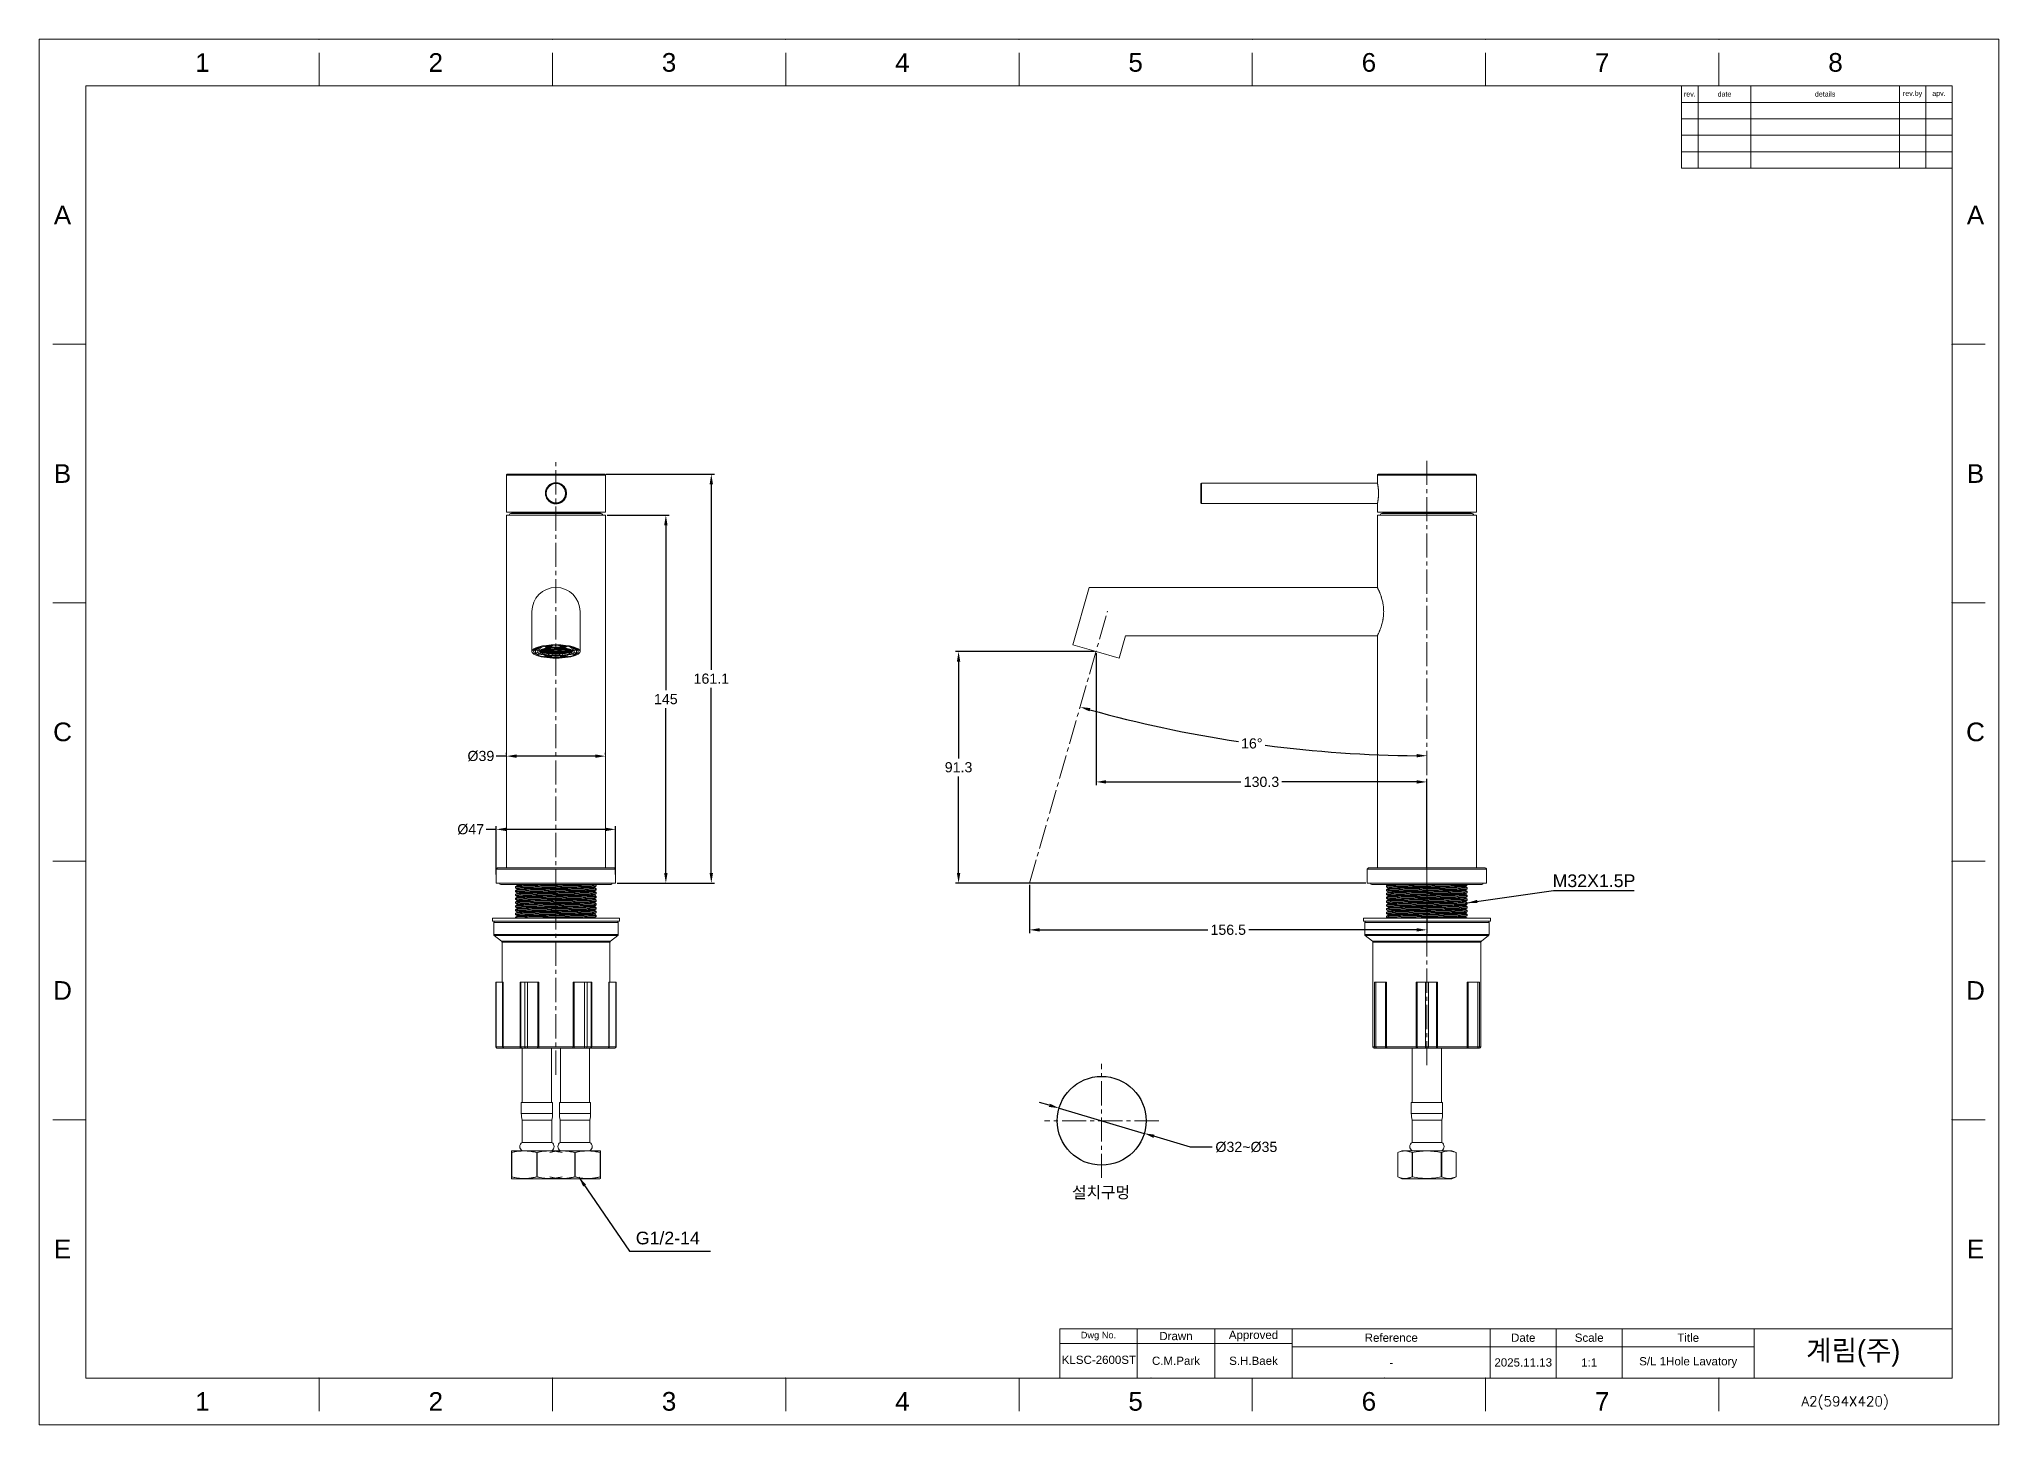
# Model space of a CAD drawing. Header units: millimetres. Extents: x 12315 to 13087, y 2477 to 3022.
import ezdxf

# ---------------------------------------------------------------- set-up
doc = ezdxf.new("R2010")
doc.units = ezdxf.units.MM
doc.linetypes.add('CENTER2', pattern=[28.575, 19.05, -3.175, 3.175, -3.175])
doc.linetypes.add('CENTERX2', pattern=[101.6, 63.5, -12.7, 12.7, -12.7])
for name, color, linetype, lineweight in [('CENTER', 1, 'CENTERX2', 15), ('DIM_', 5, 'Continuous', 9), ('FORM', 7, 'Continuous', 13)]:
    doc.layers.add(name, color=color, linetype=linetype, lineweight=lineweight)
doc.layers.add('TEXT', color=2, linetype='Continuous')
doc.styles.add('ROMANS', font='romans')
doc.styles.get("Standard").update_dxf_attribs({"font": 'arial.ttf'})
doc.dimstyles.new('사본(2) STANDARD', dxfattribs={"dimscale": 0, "dimtxt": 4, "dimasz": 4, "dimexe": 1.25, "dimexo": 0.625, "dimgap": 1.5, "dimtad": 3, "dimtih": 1, "dimtoh": 1, "dimdec": 1, "dimzin": 9, "dimdsep": 46, "dimtxsty": 'Standard', "dimcen": 2.5, "dimclrd": 5, "dimclre": 5, "dimclrt": 5, "dimadec": 0, "dimazin": 0, "dimtfac": 1, "dimtdec": 1, "dimtmove": 0, "dimatfit": 3, "dimfxl": 1.25, "dimtfill": 1, "dimtolj": 1, "dimtzin": 0, "dimarcsym": 0})

msp = doc.modelspace()

# ---------------------------------------------------------------- texts
at = {"layer": 'DIM_', "insert": (12927.12, 2690.88), "char_height": 5, "attachment_point": 5}
msp.add_mtext('M32X1.5P', dxfattribs=at)
at = {"layer": 'DIM_', "insert": (12721.51, 2570.43), "char_height": 4.55, "attachment_point": 1}
msp.add_mtext_dynamic_manual_height_columns('설치구멍', width=28.1224, gutter_width=12.5, heights=[0], dxfattribs=at)
at = {"layer": 'DIM_', "color": 4, "insert": (12549.68, 2552.67), "char_height": 5, "attachment_point": 1}
msp.add_mtext_dynamic_manual_height_columns('G1/2-14', width=28.1224, gutter_width=12.5, heights=[0], dxfattribs=at)
at = {"layer": 'FORM', "style": 'ROMANS'}
msp.add_text(' A2(594X420)', height=3.8988, dxfattribs=at).set_placement((13006.17, 2483.9))
at = {"layer": 'FORM', "char_height": 7.35, "attachment_point": 5}
for s, width, insert in [('1', 64.98, (12379.01, 3013.23)), ('2', 64.98, (12470.9, 3013.23)), ('3', 64.98, (12562.79, 3013.23)), ('4', 64.98, (12654.68, 3013.23)), ('5', 64.98, (12746.57, 3013.23)), ('6', 64.98, (12838.46, 3013.23)), ('7', 64.98, (12930.35, 3013.23)), ('8', 64.98, (13022.25, 3013.23)), ('A', 12.996, (12323.87, 2953.13)), ('A', 12.996, (13077.38, 2953.13)), ('B', 12.996, (12323.87, 2851.32)), ('B', 12.996, (13077.38, 2851.32)), ('C', 12.996, (12323.87, 2749.5)), ('C', 12.996, (13077.38, 2749.5)), ('D', 12.996, (12323.87, 2647.69)), ('D', 12.996, (13077.38, 2647.69)), ('E', 12.996, (12323.87, 2545.87)), ('E', 12.996, (13077.38, 2545.87)), ('1', 64.98, (12379.01, 2485.78)), ('2', 64.98, (12470.9, 2485.78)), ('3', 64.98, (12562.79, 2485.78)), ('4', 64.98, (12654.68, 2485.78)), ('5', 64.98, (12746.57, 2485.78)), ('6', 64.98, (12838.46, 2485.78)), ('7', 64.98, (12930.35, 2485.78))]:
    msp.add_mtext_dynamic_manual_height_columns(s, width=width, gutter_width=16.25, heights=[0], dxfattribs=dict(at, insert=insert))
at = {"layer": 'TEXT', "attachment_point": 5}
for s, width, heights, insert, char_height in [('rev.', 6.498, [0], (12964.87, 3000.79), 2), ('date', 20.7936, [0], (12978.52, 3000.79), 2), ('details', 58.482, [0], (13018.16, 3000.79), 2), ('rev.by', 10.3968, [0], (13052.6, 3000.79), 2), ('apv.', 10.3968, [0], (13062.99, 3000.79), 2), ('Dwg No.', 30.5406, [0], (12731.92, 2511.54), 2.599), ('Drawn', 30.5406, [0], (12762.46, 2511.54), 3.249), ('Approved', 30.5406, [0], (12793, 2511.54), 3.249), ('Reference', 77.976, [0], (12847.26, 2510.89), 3.249), ('Date', 25.992, [0], (12899.24, 2510.89), 3.249), ('Scale', 25.992, [0], (12925.23, 2510.89), 3.249), ('Title', 51.984, [0], (12964.22, 2510.89), 3.249), ('{\\fHYGothic-Medium|b0|i0|c129|p18;계림(주)}', 77.976, [0], (13029.2, 2504.71), 8), ('KLSC-2600ST', 3.249, [6.14], (12732.1, 2502.18), 3.249), ('C.M.Park', 30.5406, [0], (12762.46, 2501.79), 3.249), ('S.H.Baek', 30.5406, [0], (12793, 2501.79), 3.249), ('-', 77.976, [0], (12847.26, 2501.14), 3.25), ('2025.11.13', 25.992, [0], (12899.24, 2501.14), 3.249), ('1:1', 25.992, [0], (12925.23, 2501.14), 3.249), ('S/L 1Hole Lavatory', 51.984, [0], (12964.22, 2501.14), 3.249)]:
    msp.add_mtext_dynamic_manual_height_columns(s, width=width, gutter_width=16.25, heights=heights, dxfattribs=dict(at, insert=insert, char_height=char_height))

# ---------------------------------------------------------------- blocks, each defined once
blk = doc.blocks.new('*D0')
at = {"layer": 'Defpoints', "color": 0, "transparency": 16777216}
for p in [(12716.39, 2601.32), (12749.95, 2591.39)]:
    blk.add_point(p, dxfattribs=at)
at = {"layer": 'DIM_', "color": 5, "lineweight": -2, "transparency": 16777216}
for p, q in [((12712.56, 2602.46), (12708.72, 2603.59)), ((12716.39, 2601.32), (12749.95, 2591.39)), ((12768.17, 2585.99), (12753.79, 2590.25)), ((12776.72, 2585.99), (12768.17, 2585.99))]:
    blk.add_line(p, q, dxfattribs=at)
at = {"layer": 'DIM_', "color": 5, "transparency": 16777216}
for points in [[(12712.75, 2603.1), (12712.37, 2601.82), (12716.39, 2601.32)], [(12753.98, 2590.89), (12753.6, 2589.61), (12749.95, 2591.39)]]:
    blk.add_solid(points, dxfattribs=at)
at = {"layer": 'DIM_', "color": 5, "transparency": 16777216, "insert": (12790.19, 2585.99), "char_height": 4, "attachment_point": 5, "bg_fill": 3, "box_fill_scale": 1.1, "bg_fill_color": 256, "bg_fill_true_color": 13158600, "bg_fill_transparency": 0}
blk.add_mtext('\\A1;%%C32~%%C35', dxfattribs=at)
blk = doc.blocks.new('*D1')
at = {"layer": 'Defpoints', "color": 0, "transparency": 16777216}
for p in [(12537.44, 2851.04), (12579.43, 2851.04), (12541.74, 2689.94)]:
    blk.add_point(p, dxfattribs=at)
at = {"layer": 'DIM_', "color": 5, "lineweight": -2, "transparency": 16777216}
for p, q in [((12538.07, 2851.04), (12580.68, 2851.04)), ((12579.43, 2847.04), (12579.43, 2774.03)), ((12579.43, 2693.94), (12579.43, 2766.95)), ((12542.37, 2689.94), (12580.68, 2689.94))]:
    blk.add_line(p, q, dxfattribs=at)
at = {"layer": 'DIM_', "color": 5, "transparency": 16777216}
for points in [[(12578.76, 2847.04), (12580.1, 2847.04), (12579.43, 2851.04)], [(12578.76, 2693.94), (12580.1, 2693.94), (12579.43, 2689.94)]]:
    blk.add_solid(points, dxfattribs=at)
at = {"layer": 'DIM_', "color": 5, "transparency": 16777216, "insert": (12579.43, 2770.49), "char_height": 4, "attachment_point": 5, "bg_fill": 3, "box_fill_scale": 1.1, "bg_fill_color": 256, "bg_fill_true_color": 13158600, "bg_fill_transparency": 0}
blk.add_mtext('\\A1;161.1', dxfattribs=at)
blk = doc.blocks.new('*D2')
at = {"layer": 'Defpoints', "color": 0, "transparency": 16777216}
for p in [(12537.74, 2834.94), (12541.74, 2689.94), (12561.52, 2689.94)]:
    blk.add_point(p, dxfattribs=at)
at = {"layer": 'DIM_', "color": 5, "lineweight": -2, "transparency": 16777216}
for p, q in [((12538.37, 2834.94), (12562.77, 2834.94)), ((12561.52, 2830.94), (12561.52, 2765.98)), ((12561.52, 2693.94), (12561.52, 2758.9)), ((12542.37, 2689.94), (12562.77, 2689.94))]:
    blk.add_line(p, q, dxfattribs=at)
at = {"layer": 'DIM_', "color": 5, "transparency": 16777216}
for points in [[(12560.86, 2830.94), (12562.19, 2830.94), (12561.52, 2834.94)], [(12560.86, 2693.94), (12562.19, 2693.94), (12561.52, 2689.94)]]:
    blk.add_solid(points, dxfattribs=at)
at = {"layer": 'DIM_', "color": 5, "transparency": 16777216, "insert": (12561.52, 2762.44), "char_height": 4, "attachment_point": 5, "bg_fill": 3, "box_fill_scale": 1.1, "bg_fill_color": 256, "bg_fill_true_color": 13158600, "bg_fill_transparency": 0}
blk.add_mtext('\\A1;145', dxfattribs=at)
blk = doc.blocks.new('*D3')
at = {"layer": 'Defpoints', "color": 0, "transparency": 16777216}
for p in [(12541.74, 2711.15), (12494.74, 2692.69), (12541.74, 2692.69)]:
    blk.add_point(p, dxfattribs=at)
at = {"layer": 'DIM_', "color": 5, "lineweight": -2, "transparency": 16777216}
for p, q in [((12494.74, 2711.15), (12490.74, 2711.15)), ((12494.74, 2693.31), (12494.74, 2712.4)), ((12537.74, 2711.15), (12498.74, 2711.15)), ((12541.74, 2693.31), (12541.74, 2712.4))]:
    blk.add_line(p, q, dxfattribs=at)
at = {"layer": 'DIM_', "color": 5, "transparency": 16777216}
for points in [[(12498.74, 2711.82), (12498.74, 2710.48), (12494.74, 2711.15)], [(12537.74, 2711.82), (12537.74, 2710.48), (12541.74, 2711.15)]]:
    blk.add_solid(points, dxfattribs=at)
at = {"layer": 'DIM_', "color": 5, "transparency": 16777216, "insert": (12484.66, 2711.15), "char_height": 4, "attachment_point": 5, "bg_fill": 3, "box_fill_scale": 1.1, "bg_fill_color": 256, "bg_fill_true_color": 13158600, "bg_fill_transparency": 0}
blk.add_mtext('\\A1;%%C47', dxfattribs=at)
blk = doc.blocks.new('*D4')
at = {"layer": 'Defpoints', "color": 0, "transparency": 16777216}
for p in [(12498.74, 2740), (12537.74, 2740), (12537.74, 2740)]:
    blk.add_point(p, dxfattribs=at)
at = {"layer": 'DIM_', "color": 5, "lineweight": -2, "transparency": 16777216}
for p, q in [((12498.74, 2740.63), (12498.74, 2741.25)), ((12537.74, 2740.63), (12537.74, 2741.25)), ((12498.74, 2740), (12494.74, 2740)), ((12533.74, 2740), (12502.74, 2740))]:
    blk.add_line(p, q, dxfattribs=at)
at = {"layer": 'DIM_', "color": 5, "transparency": 16777216}
for points in [[(12502.74, 2740.67), (12502.74, 2739.33), (12498.74, 2740)], [(12533.74, 2740.67), (12533.74, 2739.33), (12537.74, 2740)]]:
    blk.add_solid(points, dxfattribs=at)
at = {"layer": 'DIM_', "color": 5, "transparency": 16777216, "insert": (12488.66, 2740), "char_height": 4, "attachment_point": 5, "bg_fill": 3, "box_fill_scale": 1.1, "bg_fill_color": 256, "bg_fill_true_color": 13158600, "bg_fill_transparency": 0}
blk.add_mtext('\\A1;%%C39', dxfattribs=at)
blk = doc.blocks.new('*D5')
at = {"layer": 'Defpoints', "color": 0, "transparency": 16777216}
for p in [(12730.96, 2781.23), (12861.3, 2729.84), (12861.3, 2695.44)]:
    blk.add_point(p, dxfattribs=at)
at = {"layer": 'DIM_', "color": 5, "lineweight": -2, "transparency": 16777216}
for p, q in [((12730.96, 2780.61), (12730.96, 2728.59)), ((12734.96, 2729.84), (12788.07, 2729.84)), ((12857.3, 2729.84), (12804.19, 2729.84)), ((12861.3, 2696.06), (12861.3, 2731.09))]:
    blk.add_line(p, q, dxfattribs=at)
at = {"layer": 'DIM_', "color": 5, "transparency": 16777216}
for points in [[(12734.96, 2730.51), (12734.96, 2729.18), (12730.96, 2729.84)], [(12857.3, 2730.51), (12857.3, 2729.18), (12861.3, 2729.84)]]:
    blk.add_solid(points, dxfattribs=at)
at = {"layer": 'DIM_', "color": 5, "transparency": 16777216, "insert": (12796.13, 2729.84), "char_height": 4, "attachment_point": 5, "bg_fill": 3, "box_fill_scale": 1.1, "bg_fill_color": 256, "bg_fill_true_color": 13158600, "bg_fill_transparency": 0}
blk.add_mtext('\\A1;130.3', dxfattribs=at)
blk = doc.blocks.new('*D6')
at = {"layer": 'Defpoints', "color": 0, "transparency": 16777216}
for p in [(12676.82, 2781.23), (12730.96, 2781.23), (12837.8, 2689.94)]:
    blk.add_point(p, dxfattribs=at)
at = {"layer": 'DIM_', "color": 5, "lineweight": -2, "transparency": 16777216}
for p, q in [((12730.33, 2781.23), (12675.57, 2781.23)), ((12676.82, 2777.23), (12676.82, 2739.13)), ((12676.82, 2693.94), (12676.82, 2732.04)), ((12837.18, 2689.94), (12675.57, 2689.94))]:
    blk.add_line(p, q, dxfattribs=at)
at = {"layer": 'DIM_', "color": 5, "transparency": 16777216}
for points in [[(12676.16, 2777.23), (12677.49, 2777.23), (12676.82, 2781.23)], [(12676.16, 2693.94), (12677.49, 2693.94), (12676.82, 2689.94)]]:
    blk.add_solid(points, dxfattribs=at)
at = {"layer": 'DIM_', "color": 5, "transparency": 16777216, "insert": (12676.82, 2735.59), "char_height": 4, "attachment_point": 5, "bg_fill": 3, "box_fill_scale": 1.1, "bg_fill_color": 256, "bg_fill_true_color": 13158600, "bg_fill_transparency": 0}
blk.add_mtext('\\A1;91.3', dxfattribs=at)
blk = doc.blocks.new('*D7')
at = {"layer": 'Defpoints', "color": 0, "transparency": 16777216}
for p in [(12704.78, 2689.94), (12861.3, 2689.94), (12861.3, 2671.57)]:
    blk.add_point(p, dxfattribs=at)
at = {"layer": 'DIM_', "color": 5, "lineweight": -2, "transparency": 16777216}
for p, q in [((12704.78, 2689.31), (12704.78, 2670.32)), ((12861.3, 2689.31), (12861.3, 2670.32)), ((12708.78, 2671.57), (12774.97, 2671.57)), ((12857.3, 2671.57), (12791.12, 2671.57))]:
    blk.add_line(p, q, dxfattribs=at)
at = {"layer": 'DIM_', "color": 5, "transparency": 16777216}
for points in [[(12708.78, 2672.23), (12708.78, 2670.9), (12704.78, 2671.57)], [(12857.3, 2672.23), (12857.3, 2670.9), (12861.3, 2671.57)]]:
    blk.add_solid(points, dxfattribs=at)
at = {"layer": 'DIM_', "color": 5, "transparency": 16777216, "insert": (12783.04, 2671.57), "char_height": 4, "attachment_point": 5, "bg_fill": 3, "box_fill_scale": 1.1, "bg_fill_color": 256, "bg_fill_true_color": 13158600, "bg_fill_transparency": 0}
blk.add_mtext('\\A1;156.5', dxfattribs=at)
blk = doc.blocks.new('*D8')
at = {"layer": 'Defpoints', "color": 0, "transparency": 16777216}
for p in [(12861.3, 2857.01), (12735.49, 2797.06), (12769.56, 2748.72), (12704.78, 2689.94), (12861.3, 2618.21)]:
    blk.add_point(p, dxfattribs=at)
at = {"layer": 'DIM_', "color": 5, "lineweight": -2, "transparency": 16777216}
for start, end in [(254.4624, 261.38838), (262.6107, 269.5376)]:
    blk.add_arc((12861.3, 3235.8), 495.64, start, end, dxfattribs=at)
at = {"layer": 'DIM_', "color": 5, "transparency": 16777216}
for points in [[(12728.35, 2757.63), (12728.72, 2758.91), (12724.69, 2759.36)], [(12857.3, 2740.84), (12857.3, 2739.51), (12861.3, 2740.16)]]:
    blk.add_solid(points, dxfattribs=at)
at = {"layer": 'DIM_', "color": 5, "transparency": 16777216, "insert": (12792.32, 2744.98), "char_height": 4, "attachment_point": 5, "bg_fill": 3, "box_fill_scale": 1.1, "bg_fill_color": 256, "bg_fill_true_color": 13158600, "bg_fill_transparency": 0}
blk.add_mtext('\\A1;16°', dxfattribs=at)

# ---------------------------------------------------------------- linework, layer by layer
at = {"linetype": 'Continuous', "lineweight": 18}
for p, q in [((12498.74, 2850.74), (12498.74, 2836.04)), ((12537.44, 2851.04), (12499.04, 2851.04)), ((12537.74, 2836.04), (12537.74, 2850.74)), ((12841.79, 2850.74), (12841.79, 2847.67)), ((12861.29, 2851.04), (12842.09, 2851.04)), ((12880.49, 2851.04), (12861.29, 2851.04)), ((12880.79, 2836.04), (12880.79, 2850.74)), ((12772.49, 2847.54), (12772.29, 2847.34)), ((12772.29, 2847.34), (12772.29, 2843.54)), ((12772.29, 2839.74), (12772.29, 2843.54)), ((12841.82, 2847.54), (12772.49, 2847.54)), ((12518.15, 2836.04), (12498.74, 2836.04)), ((12518.24, 2834.94), (12498.74, 2834.94)), ((12498.74, 2834.94), (12498.74, 2695.94)), ((12518.24, 2835.64), (12500.68, 2835.64)), ((12518.24, 2835.84), (12501.06, 2835.84)), ((12518.15, 2836.04), (12537.74, 2836.04)), ((12518.24, 2835.84), (12535.43, 2835.84)), ((12518.24, 2835.64), (12535.8, 2835.64)), ((12518.24, 2834.94), (12537.74, 2834.94)), ((12537.74, 2695.94), (12537.74, 2834.94)), ((12772.29, 2839.74), (12772.49, 2839.54)), ((12772.49, 2839.54), (12841.82, 2839.54)), ((12841.79, 2839.4), (12841.79, 2836.04)), ((12841.79, 2836.04), (12880.79, 2836.04)), ((12880.8, 2834.94), (12841.8, 2834.94)), ((12841.8, 2806.44), (12841.8, 2834.94)), ((12843.74, 2835.64), (12878.86, 2835.64)), ((12878.49, 2835.84), (12844.12, 2835.84)), ((12880.79, 2836.04), (12880.79, 2836.04)), ((12880.8, 2695.94), (12880.8, 2834.94)), ((12728.3, 2806.44), (12721.82, 2783.85)), ((12841.8, 2806.44), (12728.3, 2806.44)), ((12508.74, 2781.23), (12508.74, 2796.94)), ((12527.74, 2781.23), (12527.74, 2796.94)), ((12740.09, 2778.61), (12742.62, 2787.44)), ((12742.62, 2787.44), (12841.8, 2787.44)), ((12841.8, 2695.94), (12841.8, 2787.44)), ((12510.18, 2782.06), (12510.18, 2781.72)), ((12510.18, 2781.72), (12511.07, 2781.67)), ((12510.18, 2780.75), (12510.18, 2781.71)), ((12510.18, 2781.71), (12510.27, 2781.71)), ((12511.07, 2780.79), (12510.18, 2780.75)), ((12511.3, 2782.46), (12511.3, 2782.66)), ((12512.04, 2782.32), (12511.3, 2782.46)), ((12511.3, 2780), (12512.04, 2780.15)), ((12511.59, 2782.09), (12511.59, 2781.96)), ((12512.33, 2781.51), (12512.64, 2781.46)), ((12512.64, 2781.52), (12512.37, 2781.57)), ((12512.64, 2781.3), (12512.42, 2781.26)), ((12512.48, 2781.21), (12512.64, 2781.23)), ((12512.64, 2781.83), (12512.64, 2781.52)), ((12513.24, 2781.62), (12512.64, 2781.52)), ((12512.64, 2781.46), (12513.34, 2781.57)), ((12512.64, 2781.46), (12512.64, 2781.3)), ((12513.34, 2781.19), (12512.64, 2781.3)), ((12512.64, 2781.23), (12513.24, 2781.14)), ((12512.74, 2781.89), (12513.24, 2781.81)), ((12513.34, 2781.86), (12512.82, 2781.94)), ((12512.95, 2781.19), (12512.97, 2781)), ((12513.24, 2780.95), (12512.96, 2780.9)), ((12513.06, 2780.86), (12513.34, 2780.9)), ((12513.24, 2781.81), (12513.24, 2781.62)), ((12513.24, 2781.14), (12513.24, 2780.95)), ((12513.34, 2782.19), (12513.34, 2781.86)), ((12513.94, 2781.95), (12513.34, 2781.86)), ((12513.34, 2781.57), (12513.94, 2781.47)), ((12513.34, 2781.57), (12513.34, 2781.19)), ((12513.94, 2781.28), (12513.34, 2781.19)), ((12513.34, 2780.9), (12513.94, 2780.81)), ((12513.44, 2782.22), (12513.94, 2782.14)), ((12513.44, 2781.81), (12514.04, 2781.9)), ((12513.44, 2781.62), (12513.44, 2781.81)), ((12514.04, 2781.52), (12513.44, 2781.62)), ((12513.44, 2781.14), (12514.04, 2781.23)), ((12513.44, 2780.95), (12513.44, 2781.14)), ((12514.04, 2780.85), (12513.44, 2780.95)), ((12514.04, 2782.19), (12513.56, 2782.27)), ((12513.94, 2780.61), (12513.78, 2780.59)), ((12513.79, 2783.32), (12513.79, 2783.15)), ((12513.79, 2783.15), (12514.3, 2782.94)), ((12513.79, 2779.32), (12513.79, 2780)), ((12514.3, 2779.52), (12513.79, 2779.32)), ((12513.92, 2780.55), (12514.14, 2780.58)), ((12513.94, 2781.95), (12513.94, 2782.14)), ((12513.94, 2781.28), (12513.94, 2781.47)), ((12513.94, 2780.61), (12513.94, 2780.81)), ((12514.04, 2782.41), (12514.04, 2782.19)), ((12514.64, 2782.29), (12514.04, 2782.19)), ((12514.04, 2781.9), (12514.64, 2781.81)), ((12514.04, 2781.9), (12514.04, 2781.52)), ((12514.64, 2781.62), (12514.04, 2781.52)), ((12514.04, 2781.23), (12514.64, 2781.14)), ((12514.04, 2781.23), (12514.04, 2780.85)), ((12514.64, 2780.95), (12514.04, 2780.85)), ((12514.14, 2782.14), (12514.74, 2782.24)), ((12514.14, 2782.14), (12514.14, 2781.95)), ((12514.74, 2781.86), (12514.14, 2781.95)), ((12514.14, 2781.47), (12514.74, 2781.57)), ((12514.14, 2781.47), (12514.14, 2781.28)), ((12514.74, 2781.19), (12514.14, 2781.28)), ((12514.14, 2780.81), (12514.74, 2780.9)), ((12514.14, 2780.81), (12514.14, 2780.58)), ((12514.43, 2782.51), (12514.64, 2782.48)), ((12514.74, 2782.52), (12514.6, 2782.55)), ((12514.64, 2782.48), (12514.64, 2782.29)), ((12514.64, 2781.81), (12514.64, 2781.62)), ((12514.64, 2781.14), (12514.64, 2780.95)), ((12514.64, 2780.88), (12514.64, 2780.5)), ((12515.34, 2780.61), (12514.64, 2780.5)), ((12514.64, 2780.5), (12514.64, 2780.37)), ((12515.34, 2782.62), (12514.74, 2782.52)), ((12514.74, 2782.57), (12514.74, 2782.52)), ((12514.74, 2782.24), (12515.34, 2782.14)), ((12514.74, 2782.24), (12514.74, 2781.86)), ((12515.34, 2781.95), (12514.74, 2781.86)), ((12514.74, 2781.57), (12514.74, 2781.19)), ((12514.74, 2781.57), (12515.34, 2781.47)), ((12515.34, 2781.28), (12514.74, 2781.19)), ((12514.74, 2780.9), (12515.34, 2780.81)), ((12514.84, 2782.48), (12515.44, 2782.57)), ((12514.84, 2782.29), (12514.84, 2782.48)), ((12515.44, 2782.19), (12514.84, 2782.29)), ((12514.84, 2781.81), (12515.44, 2781.9)), ((12514.84, 2781.62), (12514.84, 2781.81)), ((12515.44, 2781.52), (12514.84, 2781.62)), ((12514.84, 2781.14), (12515.44, 2781.23)), ((12514.84, 2780.95), (12514.84, 2781.14)), ((12515.44, 2780.85), (12514.84, 2780.95)), ((12514.84, 2780.47), (12515.44, 2780.57)), ((12514.84, 2780.34), (12514.84, 2780.47)), ((12515.34, 2782.62), (12515.34, 2782.68)), ((12515.34, 2781.95), (12515.34, 2782.14)), ((12515.34, 2781.28), (12515.34, 2781.47)), ((12515.34, 2780.61), (12515.34, 2780.81)), ((12515.44, 2782.57), (12516.04, 2782.48)), ((12515.44, 2782.57), (12515.44, 2782.19)), ((12516.04, 2782.29), (12515.44, 2782.19)), ((12515.44, 2781.9), (12516.04, 2781.81)), ((12515.44, 2781.9), (12515.44, 2781.52)), ((12516.04, 2781.62), (12515.44, 2781.52)), ((12515.44, 2781.23), (12516.04, 2781.14)), ((12515.44, 2781.23), (12515.44, 2780.85)), ((12516.04, 2780.95), (12515.44, 2780.85)), ((12515.44, 2780.57), (12516.04, 2780.47)), ((12515.54, 2782.71), (12515.54, 2782.62)), ((12516.14, 2782.52), (12515.54, 2782.62)), ((12515.54, 2782.14), (12516.14, 2782.24)), ((12515.54, 2782.14), (12515.54, 2781.95)), ((12516.14, 2781.86), (12515.54, 2781.95)), ((12515.54, 2781.47), (12516.14, 2781.57)), ((12515.54, 2781.47), (12515.54, 2781.28)), ((12516.14, 2781.19), (12515.54, 2781.28)), ((12515.54, 2780.81), (12516.14, 2780.9)), ((12515.54, 2780.81), (12515.54, 2780.61)), ((12516.14, 2780.52), (12515.54, 2780.61)), ((12516.04, 2780.28), (12515.62, 2780.21)), ((12515.84, 2780.18), (12516.24, 2780.25)), ((12516.04, 2782.48), (12516.04, 2782.29)), ((12516.04, 2781.81), (12516.04, 2781.62)), ((12516.04, 2781.14), (12516.04, 2780.95)), ((12516.04, 2780.47), (12516.04, 2780.28)), ((12516.14, 2782.78), (12516.14, 2782.52)), ((12516.74, 2782.62), (12516.14, 2782.52)), ((12516.14, 2782.24), (12516.74, 2782.14)), ((12516.14, 2782.24), (12516.14, 2781.86)), ((12516.74, 2781.95), (12516.14, 2781.86)), ((12516.14, 2781.57), (12516.14, 2781.19)), ((12516.14, 2781.57), (12516.74, 2781.47)), ((12516.74, 2781.28), (12516.14, 2781.19)), ((12516.14, 2780.9), (12516.14, 2780.52)), ((12516.14, 2780.9), (12516.74, 2780.81)), ((12516.74, 2780.61), (12516.14, 2780.52)), ((12516.24, 2781.81), (12516.84, 2781.9)), ((12516.24, 2781.62), (12516.24, 2781.81)), ((12516.84, 2781.52), (12516.24, 2781.62)), ((12516.24, 2780.47), (12516.84, 2780.57)), ((12516.24, 2780.25), (12516.24, 2780.47)), ((12516.48, 2783.45), (12516.48, 2783.61)), ((12516.64, 2783.21), (12516.48, 2783.45)), ((12516.48, 2779.01), (12516.64, 2779.25)), ((12516.65, 2782.83), (12516.74, 2782.81)), ((12516.74, 2782.62), (12516.74, 2782.81)), ((12516.74, 2781.95), (12516.74, 2782.14)), ((12516.74, 2781.28), (12516.74, 2781.47)), ((12516.74, 2780.61), (12516.74, 2780.81)), ((12516.74, 2780.55), (12516.74, 2780.17)), ((12517.44, 2780.28), (12516.74, 2780.17)), ((12516.74, 2780.1), (12516.74, 2780.17)), ((12516.84, 2781.9), (12517.44, 2781.81)), ((12516.84, 2781.9), (12516.84, 2781.52)), ((12517.44, 2781.62), (12516.84, 2781.52)), ((12516.84, 2780.57), (12517.44, 2780.47)), ((12516.94, 2782.81), (12517.28, 2782.86)), ((12516.94, 2782.81), (12516.94, 2782.62)), ((12517.54, 2782.52), (12516.94, 2782.62)), ((12516.94, 2782.14), (12517.54, 2782.24)), ((12516.94, 2782.14), (12516.94, 2781.95)), ((12517.54, 2781.86), (12516.94, 2781.95)), ((12516.94, 2781.47), (12517.54, 2781.57)), ((12516.94, 2781.47), (12516.94, 2781.28)), ((12517.54, 2781.19), (12516.94, 2781.28)), ((12516.94, 2780.81), (12517.54, 2780.9)), ((12516.94, 2780.81), (12516.94, 2780.61)), ((12517.54, 2780.52), (12516.94, 2780.61)), ((12516.94, 2780.14), (12517.54, 2780.23)), ((12516.94, 2780.14), (12516.94, 2780.09)), ((12517.44, 2781.81), (12517.44, 2781.62)), ((12517.44, 2780.47), (12517.44, 2780.28)), ((12517.54, 2782.87), (12517.54, 2782.52)), ((12518.14, 2782.62), (12517.54, 2782.52)), ((12517.54, 2782.24), (12518.14, 2782.14)), ((12517.54, 2782.24), (12517.54, 2781.86)), ((12518.14, 2781.95), (12517.54, 2781.86)), ((12517.54, 2781.57), (12517.54, 2781.19)), ((12517.54, 2781.57), (12518.14, 2781.47)), ((12518.14, 2781.28), (12517.54, 2781.19)), ((12517.54, 2780.9), (12517.54, 2780.52)), ((12517.54, 2780.9), (12518.14, 2780.81)), ((12518.14, 2780.61), (12517.54, 2780.52)), ((12517.54, 2780.23), (12518.14, 2780.14)), ((12517.64, 2782.48), (12518.24, 2782.57)), ((12517.64, 2782.48), (12517.64, 2782.29)), ((12518.24, 2782.19), (12517.64, 2782.29)), ((12517.64, 2781.14), (12518.24, 2781.23)), ((12517.64, 2781.14), (12517.64, 2780.95)), ((12518.24, 2780.85), (12517.64, 2780.95)), ((12517.64, 2780.47), (12518.24, 2780.57)), ((12517.64, 2780.47), (12517.64, 2780.28)), ((12518.24, 2780.18), (12517.64, 2780.28)), ((12517.71, 2782.88), (12518.14, 2782.81)), ((12518.24, 2782.86), (12518.07, 2782.88)), ((12518.14, 2782.62), (12518.14, 2782.81)), ((12518.14, 2781.95), (12518.14, 2782.14)), ((12518.14, 2781.28), (12518.14, 2781.47)), ((12518.14, 2780.61), (12518.14, 2780.81)), ((12518.14, 2780.05), (12518.14, 2780.14)), ((12518.24, 2783.66), (12518.24, 2783.64)), ((12518.24, 2782.89), (12518.24, 2782.86)), ((12518.41, 2782.88), (12518.24, 2782.86)), ((12518.24, 2782.57), (12518.84, 2782.48)), ((12518.24, 2782.57), (12518.24, 2782.19)), ((12518.84, 2782.29), (12518.24, 2782.19)), ((12518.24, 2781.23), (12518.24, 2780.85)), ((12518.24, 2781.23), (12518.84, 2781.14)), ((12518.84, 2780.95), (12518.24, 2780.85)), ((12518.24, 2780.57), (12518.84, 2780.47)), ((12518.24, 2780.57), (12518.24, 2780.18)), ((12518.84, 2780.28), (12518.24, 2780.18)), ((12518.34, 2782.81), (12518.77, 2782.88)), ((12518.34, 2782.81), (12518.34, 2782.62)), ((12518.94, 2782.52), (12518.34, 2782.62)), ((12518.34, 2782.14), (12518.94, 2782.24)), ((12518.34, 2782.14), (12518.34, 2781.95)), ((12518.94, 2781.86), (12518.34, 2781.95)), ((12518.34, 2781.47), (12518.94, 2781.57)), ((12518.34, 2781.47), (12518.34, 2781.28)), ((12518.94, 2781.19), (12518.34, 2781.28)), ((12518.34, 2780.81), (12518.94, 2780.9)), ((12518.34, 2780.81), (12518.34, 2780.61)), ((12518.94, 2780.52), (12518.34, 2780.61)), ((12518.34, 2780.14), (12518.94, 2780.23)), ((12518.34, 2780.14), (12518.34, 2780.05)), ((12518.84, 2782.48), (12518.84, 2782.29)), ((12518.84, 2781.14), (12518.84, 2780.95)), ((12518.84, 2780.47), (12518.84, 2780.28)), ((12518.94, 2782.87), (12518.94, 2782.52)), ((12519.54, 2782.62), (12518.94, 2782.52)), ((12518.94, 2782.24), (12519.54, 2782.14)), ((12518.94, 2782.24), (12518.94, 2781.86)), ((12519.54, 2781.95), (12518.94, 2781.86)), ((12518.94, 2781.57), (12518.94, 2781.19)), ((12518.94, 2781.57), (12519.54, 2781.47)), ((12519.54, 2781.28), (12518.94, 2781.19)), ((12518.94, 2780.9), (12519.54, 2780.81)), ((12518.94, 2780.9), (12518.94, 2780.52)), ((12519.54, 2780.61), (12518.94, 2780.52)), ((12518.94, 2780.23), (12519.54, 2780.14)), ((12519.04, 2782.48), (12519.64, 2782.57)), ((12519.04, 2782.48), (12519.04, 2782.29)), ((12519.64, 2782.19), (12519.04, 2782.29)), ((12519.04, 2781.81), (12519.64, 2781.9)), ((12519.04, 2781.81), (12519.04, 2781.62)), ((12519.64, 2781.52), (12519.04, 2781.62)), ((12519.04, 2781.14), (12519.64, 2781.23)), ((12519.04, 2781.14), (12519.04, 2780.95)), ((12519.64, 2780.85), (12519.04, 2780.95)), ((12519.04, 2780.47), (12519.64, 2780.57)), ((12519.04, 2780.47), (12519.04, 2780.28)), ((12519.74, 2780.17), (12519.04, 2780.28)), ((12519.21, 2782.86), (12519.54, 2782.81)), ((12519.54, 2782.62), (12519.54, 2782.81)), ((12519.54, 2781.95), (12519.54, 2782.14)), ((12519.54, 2781.28), (12519.54, 2781.47)), ((12519.54, 2780.61), (12519.54, 2780.81)), ((12519.54, 2780.09), (12519.54, 2780.14)), ((12519.64, 2782.57), (12520.24, 2782.48)), ((12519.64, 2782.57), (12519.64, 2782.19)), ((12520.24, 2782.29), (12519.64, 2782.19)), ((12519.64, 2781.9), (12519.64, 2781.52)), ((12519.64, 2781.9), (12520.24, 2781.81)), ((12520.24, 2781.62), (12519.64, 2781.52)), ((12519.64, 2781.23), (12519.64, 2780.85)), ((12519.64, 2781.23), (12520.24, 2781.14)), ((12520.24, 2780.95), (12519.64, 2780.85)), ((12519.64, 2780.57), (12520.24, 2780.47)), ((12519.74, 2782.81), (12519.84, 2782.83)), ((12519.74, 2782.81), (12519.74, 2782.62)), ((12520.34, 2782.52), (12519.74, 2782.62)), ((12519.74, 2782.14), (12520.34, 2782.24)), ((12519.74, 2782.14), (12519.74, 2781.95)), ((12520.34, 2781.86), (12519.74, 2781.95)), ((12519.74, 2781.47), (12520.34, 2781.57)), ((12519.74, 2781.47), (12519.74, 2781.28)), ((12520.34, 2781.19), (12519.74, 2781.28)), ((12519.74, 2780.81), (12520.34, 2780.9)), ((12519.74, 2780.81), (12519.74, 2780.61)), ((12520.34, 2780.52), (12519.74, 2780.61)), ((12519.74, 2780.55), (12519.74, 2780.17)), ((12519.74, 2780.17), (12519.74, 2780.1)), ((12520, 2783.45), (12519.84, 2783.21)), ((12519.84, 2779.25), (12520, 2779.01)), ((12520, 2783.61), (12520, 2783.45)), ((12520.24, 2782.29), (12520.24, 2782.48)), ((12520.24, 2781.62), (12520.24, 2781.81)), ((12520.24, 2780.95), (12520.24, 2781.14)), ((12520.24, 2780.25), (12520.24, 2780.47)), ((12520.24, 2780.25), (12520.64, 2780.18)), ((12520.34, 2782.78), (12520.34, 2782.52)), ((12520.94, 2782.62), (12520.34, 2782.52)), ((12520.34, 2782.24), (12520.94, 2782.14)), ((12520.34, 2782.24), (12520.34, 2781.86)), ((12520.94, 2781.95), (12520.34, 2781.86)), ((12520.34, 2781.57), (12520.34, 2781.19)), ((12520.34, 2781.57), (12520.94, 2781.47)), ((12520.94, 2781.28), (12520.34, 2781.19)), ((12520.34, 2780.9), (12520.94, 2780.81)), ((12520.34, 2780.9), (12520.34, 2780.52)), ((12520.94, 2780.61), (12520.34, 2780.52)), ((12520.44, 2782.48), (12521.04, 2782.57)), ((12520.44, 2782.29), (12520.44, 2782.48)), ((12521.04, 2782.19), (12520.44, 2782.29)), ((12520.44, 2781.14), (12521.04, 2781.23)), ((12520.44, 2780.95), (12520.44, 2781.14)), ((12521.04, 2780.85), (12520.44, 2780.95)), ((12520.44, 2780.47), (12521.04, 2780.57)), ((12520.44, 2780.28), (12520.44, 2780.47)), ((12520.87, 2780.21), (12520.44, 2780.28)), ((12520.94, 2782.62), (12520.94, 2782.71)), ((12520.94, 2781.95), (12520.94, 2782.14)), ((12520.94, 2781.28), (12520.94, 2781.47)), ((12520.94, 2780.61), (12520.94, 2780.81)), ((12521.04, 2782.57), (12521.64, 2782.48)), ((12521.04, 2782.57), (12521.04, 2782.19)), ((12521.64, 2782.29), (12521.04, 2782.19)), ((12521.04, 2781.23), (12521.04, 2780.85)), ((12521.04, 2781.23), (12521.64, 2781.14)), ((12521.64, 2780.95), (12521.04, 2780.85)), ((12521.04, 2780.57), (12521.64, 2780.47)), ((12521.14, 2782.68), (12521.14, 2782.62)), ((12521.74, 2782.52), (12521.14, 2782.62)), ((12521.14, 2782.14), (12521.74, 2782.24)), ((12521.14, 2782.14), (12521.14, 2781.95)), ((12521.74, 2781.86), (12521.14, 2781.95)), ((12521.14, 2781.47), (12521.74, 2781.57)), ((12521.14, 2781.47), (12521.14, 2781.28)), ((12521.74, 2781.19), (12521.14, 2781.28)), ((12521.14, 2780.81), (12521.74, 2780.9)), ((12521.14, 2780.81), (12521.14, 2780.61)), ((12521.84, 2780.5), (12521.14, 2780.61)), ((12521.64, 2782.48), (12521.64, 2782.29)), ((12521.64, 2781.14), (12521.64, 2780.95)), ((12521.64, 2780.47), (12521.64, 2780.34)), ((12521.74, 2782.57), (12521.74, 2782.52)), ((12521.88, 2782.55), (12521.74, 2782.52)), ((12521.74, 2782.24), (12522.34, 2782.14)), ((12521.74, 2782.24), (12521.74, 2781.86)), ((12522.34, 2781.95), (12521.74, 2781.86)), ((12521.74, 2781.57), (12521.74, 2781.19)), ((12521.74, 2781.57), (12522.34, 2781.47)), ((12522.34, 2781.28), (12521.74, 2781.19)), ((12521.74, 2780.9), (12522.34, 2780.81)), ((12521.84, 2782.48), (12522.05, 2782.51)), ((12521.84, 2782.48), (12521.84, 2782.29)), ((12522.44, 2782.19), (12521.84, 2782.29)), ((12521.84, 2781.81), (12522.44, 2781.9)), ((12521.84, 2781.81), (12521.84, 2781.62)), ((12522.44, 2781.52), (12521.84, 2781.62)), ((12521.84, 2781.14), (12522.44, 2781.23)), ((12521.84, 2781.14), (12521.84, 2780.95)), ((12522.44, 2780.85), (12521.84, 2780.95)), ((12521.84, 2780.88), (12521.84, 2780.5)), ((12521.84, 2780.5), (12521.84, 2780.37)), ((12522.18, 2782.94), (12522.7, 2783.15)), ((12522.7, 2779.32), (12522.18, 2779.52)), ((12522.34, 2781.95), (12522.34, 2782.14)), ((12522.34, 2781.28), (12522.34, 2781.47)), ((12522.34, 2780.58), (12522.34, 2780.81)), ((12522.34, 2780.58), (12522.56, 2780.55)), ((12522.44, 2782.41), (12522.44, 2782.19)), ((12522.92, 2782.27), (12522.44, 2782.19)), ((12522.44, 2781.9), (12522.44, 2781.52)), ((12522.44, 2781.9), (12523.04, 2781.81)), ((12523.04, 2781.62), (12522.44, 2781.52)), ((12522.44, 2781.23), (12522.44, 2780.85)), ((12522.44, 2781.23), (12523.04, 2781.14)), ((12523.04, 2780.95), (12522.44, 2780.85)), ((12522.54, 2782.14), (12523.05, 2782.22)), ((12522.54, 2782.14), (12522.54, 2781.95)), ((12523.14, 2781.86), (12522.54, 2781.95)), ((12522.54, 2781.47), (12523.14, 2781.57)), ((12522.54, 2781.47), (12522.54, 2781.28)), ((12523.14, 2781.19), (12522.54, 2781.28)), ((12522.54, 2780.81), (12523.14, 2780.9)), ((12522.54, 2780.81), (12522.54, 2780.61)), ((12522.7, 2780.59), (12522.54, 2780.61)), ((12522.7, 2783.15), (12522.7, 2783.32)), ((12522.7, 2780), (12522.7, 2779.32)), ((12523.04, 2781.62), (12523.04, 2781.81)), ((12523.04, 2780.95), (12523.04, 2781.14)), ((12523.14, 2782.19), (12523.14, 2781.86)), ((12523.67, 2781.94), (12523.14, 2781.86)), ((12523.14, 2781.57), (12523.14, 2781.19)), ((12523.14, 2781.57), (12523.84, 2781.46)), ((12523.84, 2781.3), (12523.14, 2781.19)), ((12523.14, 2780.9), (12523.42, 2780.86)), ((12523.24, 2781.81), (12523.75, 2781.89)), ((12523.24, 2781.81), (12523.24, 2781.62)), ((12523.84, 2781.52), (12523.24, 2781.62)), ((12523.24, 2781.14), (12523.84, 2781.23)), ((12523.24, 2781.14), (12523.24, 2780.95)), ((12523.52, 2780.9), (12523.24, 2780.95)), ((12523.84, 2781.83), (12523.84, 2781.52)), ((12524.12, 2781.57), (12523.84, 2781.52)), ((12523.84, 2781.46), (12524.16, 2781.51)), ((12523.84, 2781.46), (12523.84, 2781.3)), ((12524.06, 2781.26), (12523.84, 2781.3)), ((12523.84, 2781.23), (12524, 2781.21)), ((12525.19, 2782.46), (12524.45, 2782.32)), ((12524.45, 2780.15), (12525.19, 2780)), ((12524.89, 2782.09), (12524.89, 2781.96)), ((12525.19, 2782.67), (12525.19, 2782.46)), ((12525.42, 2781.67), (12526.3, 2781.72)), ((12526.3, 2780.75), (12525.42, 2780.79)), ((12526.22, 2781.71), (12526.3, 2781.71)), ((12526.3, 2781.72), (12526.3, 2782.06)), ((12526.3, 2781.71), (12526.3, 2780.75)), ((12730.96, 2781.23), (12721.82, 2783.85)), ((12740.09, 2778.61), (12730.96, 2781.23)), ((12494.74, 2695.44), (12494.74, 2689.94)), ((12495.24, 2695.94), (12518.24, 2695.94)), ((12541.24, 2695.94), (12518.24, 2695.94)), ((12541.74, 2689.94), (12541.74, 2695.44)), ((12837.8, 2689.94), (12837.8, 2695.44)), ((12884.3, 2695.94), (12838.3, 2695.94)), ((12884.8, 2689.94), (12884.8, 2695.44)), ((12518.24, 2689.94), (12494.74, 2689.94)), ((12496.54, 2689.44), (12539.94, 2689.44)), ((12502.34, 2688.56), (12502.34, 2688.07)), ((12502.34, 2687.06), (12502.34, 2686.57)), ((12505.09, 2686.1), (12505.09, 2686.28)), ((12541.74, 2689.94), (12518.24, 2689.94)), ((12533.43, 2686.9), (12533.43, 2686.91)), ((12534.14, 2688.82), (12534.14, 2689.31)), ((12534.14, 2687.32), (12534.14, 2687.81)), ((12534.14, 2685.82), (12534.14, 2686.31)), ((12837.8, 2689.94), (12884.8, 2689.94)), ((12839.6, 2689.44), (12861.3, 2689.44)), ((12845.4, 2688.94), (12845.4, 2688.44)), ((12845.41, 2688.44), (12845.4, 2688.44)), ((12845.4, 2687.44), (12845.4, 2686.94)), ((12845.41, 2686.94), (12845.4, 2686.94)), ((12861.3, 2689.44), (12883, 2689.44)), ((12876.49, 2688.6), (12876.49, 2688.6)), ((12877.2, 2689.44), (12877.2, 2689.19)), ((12877.2, 2688.19), (12877.2, 2687.69)), ((12877.2, 2688.19), (12877.2, 2688.19)), ((12877.2, 2686.69), (12877.2, 2686.19)), ((12877.2, 2686.69), (12877.2, 2686.69)), ((12502.34, 2685.56), (12502.34, 2685.07)), ((12502.34, 2684.06), (12502.34, 2683.57)), ((12502.34, 2682.56), (12502.34, 2682.07)), ((12502.34, 2681.06), (12502.34, 2680.57)), ((12502.34, 2679.56), (12502.34, 2679.07)), ((12503.05, 2679.97), (12503.05, 2679.97)), ((12533.43, 2680.72), (12533.43, 2680.73)), ((12534.14, 2684.32), (12534.14, 2684.81)), ((12534.14, 2682.82), (12534.14, 2683.31)), ((12534.14, 2681.32), (12534.14, 2681.81)), ((12534.14, 2679.82), (12534.14, 2680.31)), ((12534.14, 2678.32), (12534.14, 2678.81)), ((12845.4, 2685.94), (12845.4, 2685.44)), ((12845.41, 2685.44), (12845.4, 2685.44)), ((12845.4, 2684.44), (12845.4, 2683.94)), ((12845.41, 2683.94), (12845.4, 2683.94)), ((12845.4, 2682.94), (12845.4, 2682.44)), ((12845.41, 2682.44), (12845.4, 2682.44)), ((12845.4, 2681.44), (12845.4, 2680.94)), ((12845.4, 2679.94), (12845.4, 2679.44)), ((12845.41, 2679.44), (12845.4, 2679.44)), ((12846.11, 2680.35), (12846.11, 2680.53)), ((12877.2, 2685.19), (12877.2, 2684.69)), ((12877.2, 2685.19), (12877.2, 2685.19)), ((12877.2, 2683.69), (12877.2, 2683.19)), ((12877.2, 2683.69), (12877.2, 2683.69)), ((12877.2, 2682.19), (12877.2, 2681.69)), ((12877.2, 2682.19), (12877.2, 2682.19)), ((12877.2, 2680.69), (12877.2, 2680.19)), ((12877.2, 2680.69), (12877.2, 2680.69)), ((12877.2, 2679.19), (12877.2, 2678.69)), ((12877.2, 2679.19), (12877.2, 2679.19)), ((12543.24, 2676.14), (12493.24, 2676.14)), ((12493.24, 2674.94), (12493.24, 2676.14)), ((12543.24, 2674.94), (12493.24, 2674.94)), ((12493.74, 2669.69), (12493.74, 2674.44)), ((12502.34, 2678.06), (12502.34, 2677.57)), ((12502.34, 2676.56), (12502.34, 2676.14)), ((12534.14, 2676.82), (12534.14, 2677.31)), ((12542.74, 2669.69), (12542.74, 2674.44)), ((12543.24, 2674.94), (12543.24, 2676.14)), ((12861.3, 2676.14), (12836.3, 2676.14)), ((12836.3, 2676.14), (12836.3, 2674.94)), ((12861.3, 2674.94), (12836.3, 2674.94)), ((12836.8, 2674.44), (12836.8, 2669.69)), ((12845.4, 2678.44), (12845.4, 2677.94)), ((12845.41, 2677.94), (12845.4, 2677.94)), ((12845.4, 2676.94), (12845.4, 2676.44)), ((12845.41, 2676.44), (12845.4, 2676.44)), ((12861.3, 2676.14), (12886.3, 2676.14)), ((12861.3, 2674.94), (12886.3, 2674.94)), ((12877.2, 2677.69), (12877.2, 2677.19)), ((12877.2, 2677.69), (12877.2, 2677.69)), ((12877.2, 2676.19), (12877.2, 2676.14)), ((12877.2, 2676.19), (12877.2, 2676.19)), ((12885.8, 2669.69), (12885.8, 2674.44)), ((12886.3, 2674.94), (12886.3, 2676.14)), ((12496.8, 2667.09), (12493.94, 2669.29)), ((12496.99, 2666.69), (12496.99, 2650.94)), ((12539.49, 2666.69), (12539.49, 2650.94)), ((12539.69, 2667.09), (12542.55, 2669.29)), ((12837, 2669.29), (12839.86, 2667.09)), ((12840.05, 2666.69), (12840.05, 2625.44)), ((12882.55, 2625.44), (12882.55, 2666.69)), ((12882.75, 2667.09), (12885.61, 2669.29)), ((12494.51, 2650.94), (12494.51, 2625.44)), ((12494.72, 2650.94), (12494.51, 2650.94)), ((12497.23, 2650.94), (12494.72, 2650.94)), ((12497.23, 2650.94), (12497.42, 2650.94)), ((12504.17, 2650.94), (12504.43, 2650.94)), ((12505.95, 2650.94), (12504.43, 2650.94)), ((12505.95, 2650.94), (12507.02, 2650.94)), ((12511.04, 2650.94), (12507.02, 2650.94)), ((12511.04, 2650.94), (12511.49, 2650.94)), ((12524.99, 2650.94), (12525.45, 2650.94)), ((12529.47, 2650.94), (12525.45, 2650.94)), ((12529.47, 2650.94), (12530.54, 2650.94)), ((12532.05, 2650.94), (12530.54, 2650.94)), ((12532.05, 2650.94), (12532.32, 2650.94)), ((12539.07, 2650.94), (12539.26, 2650.94)), ((12541.76, 2650.94), (12539.26, 2650.94)), ((12541.97, 2650.94), (12541.76, 2650.94)), ((12541.97, 2625.44), (12541.97, 2650.94)), ((12840.62, 2650.94), (12840.62, 2625.44)), ((12840.62, 2650.94), (12841.24, 2650.94)), ((12845.01, 2650.94), (12841.24, 2650.94)), ((12845.01, 2650.94), (12845.38, 2650.94)), ((12857.07, 2650.94), (12857.49, 2650.94)), ((12860.69, 2650.94), (12857.49, 2650.94)), ((12860.69, 2650.94), (12861.92, 2650.94)), ((12865.11, 2650.94), (12861.92, 2650.94)), ((12865.11, 2650.94), (12865.53, 2650.94)), ((12877.22, 2650.94), (12877.6, 2650.94)), ((12881.36, 2650.94), (12877.6, 2650.94)), ((12881.36, 2650.94), (12881.99, 2650.94)), ((12881.99, 2625.44), (12881.99, 2650.94)), ((12495.12, 2624.94), (12495.01, 2624.94)), ((12495.12, 2624.94), (12497.62, 2624.94)), ((12497.62, 2624.94), (12497.91, 2624.94)), ((12497.91, 2624.94), (12504.5, 2624.94)), ((12504.5, 2624.94), (12504.9, 2624.94)), ((12504.9, 2624.94), (12506.41, 2624.94)), ((12504.99, 2615.79), (12504.99, 2624.94)), ((12506.41, 2624.94), (12506.95, 2624.94)), ((12506.95, 2624.94), (12510.97, 2624.94)), ((12510.97, 2624.94), (12511.65, 2624.94)), ((12511.65, 2624.94), (12524.83, 2624.94)), ((12516.49, 2615.79), (12516.49, 2624.94)), ((12519.99, 2615.79), (12519.99, 2624.94)), ((12524.83, 2624.94), (12525.52, 2624.94)), ((12525.52, 2624.94), (12529.54, 2624.94)), ((12529.54, 2624.94), (12530.07, 2624.94)), ((12530.07, 2624.94), (12531.59, 2624.94)), ((12531.49, 2615.79), (12531.49, 2624.94)), ((12531.59, 2624.94), (12531.99, 2624.94)), ((12531.99, 2624.94), (12538.58, 2624.94)), ((12538.58, 2624.94), (12538.87, 2624.94)), ((12538.87, 2624.94), (12541.37, 2624.94)), ((12541.47, 2624.94), (12541.37, 2624.94)), ((12840.55, 2624.94), (12841.12, 2624.94)), ((12841.12, 2624.94), (12841.43, 2624.94)), ((12841.43, 2624.94), (12845.19, 2624.94)), ((12845.19, 2624.94), (12845.76, 2624.94)), ((12845.76, 2624.94), (12857.17, 2624.94)), ((12855.55, 2624.94), (12855.55, 2615.79)), ((12857.17, 2624.94), (12857.8, 2624.94)), ((12857.8, 2624.94), (12860.99, 2624.94)), ((12860.99, 2624.94), (12861.61, 2624.94)), ((12861.61, 2624.94), (12864.81, 2624.94)), ((12864.81, 2624.94), (12865.43, 2624.94)), ((12865.43, 2624.94), (12876.85, 2624.94)), ((12867.05, 2615.79), (12867.05, 2624.94)), ((12876.85, 2624.94), (12877.41, 2624.94)), ((12877.41, 2624.94), (12881.17, 2624.94)), ((12881.17, 2624.94), (12881.49, 2624.94)), ((12882.05, 2624.94), (12881.49, 2624.94)), ((12504.99, 2603.55), (12504.99, 2615.79)), ((12516.49, 2603.55), (12516.49, 2615.79)), ((12519.99, 2603.55), (12519.99, 2615.79)), ((12531.49, 2603.55), (12531.49, 2615.79)), ((12855.55, 2615.79), (12855.55, 2603.55)), ((12867.05, 2603.55), (12867.05, 2615.79)), ((12504.59, 2603.55), (12516.89, 2603.55)), ((12504.59, 2603.55), (12504.59, 2599.19)), ((12516.89, 2603.55), (12516.89, 2599.19)), ((12519.59, 2603.55), (12519.59, 2599.19)), ((12519.59, 2603.55), (12531.89, 2603.55)), ((12531.89, 2603.55), (12531.89, 2599.19)), ((12861.3, 2603.55), (12855.15, 2603.55)), ((12855.15, 2603.55), (12855.15, 2599.19)), ((12861.3, 2603.55), (12867.45, 2603.55)), ((12867.45, 2599.19), (12867.45, 2603.55)), ((12504.87, 2596.55), (12516.61, 2596.55)), ((12504.87, 2596.55), (12504.87, 2587.78)), ((12516.61, 2596.55), (12516.61, 2587.78)), ((12519.87, 2596.55), (12519.87, 2587.78)), ((12519.87, 2596.55), (12531.61, 2596.55)), ((12531.61, 2596.55), (12531.61, 2587.78)), ((12855.43, 2596.55), (12855.43, 2587.78)), ((12861.3, 2596.55), (12855.43, 2596.55)), ((12861.3, 2596.55), (12867.17, 2596.55)), ((12867.17, 2587.78), (12867.17, 2596.55)), ((12504.87, 2587.78), (12516.61, 2587.78)), ((12519.87, 2587.78), (12531.61, 2587.78)), ((12861.3, 2587.78), (12855.43, 2587.78)), ((12861.3, 2587.78), (12867.17, 2587.78)), ((12500.74, 2584.49), (12500.91, 2584.55)), ((12500.82, 2583.87), (12500.74, 2583.87)), ((12500.74, 2574.24), (12500.74, 2583.87)), ((12500.82, 2574.24), (12500.82, 2583.87)), ((12500.91, 2584.55), (12518.24, 2584.55)), ((12510.66, 2574.24), (12510.66, 2583.87)), ((12510.82, 2583.87), (12510.66, 2583.87)), ((12510.82, 2574.24), (12510.82, 2583.87)), ((12518.24, 2584.55), (12535.57, 2584.55)), ((12525.66, 2574.24), (12525.66, 2583.87)), ((12525.82, 2583.87), (12525.66, 2583.87)), ((12525.82, 2574.24), (12525.82, 2583.87)), ((12535.74, 2584.49), (12535.57, 2584.55)), ((12535.66, 2574.24), (12535.66, 2583.87)), ((12535.74, 2583.87), (12535.66, 2583.87)), ((12535.74, 2574.24), (12535.74, 2583.87)), ((12851.47, 2584.55), (12849.8, 2583.87)), ((12849.8, 2574.24), (12849.8, 2583.87)), ((12849.8, 2583.87), (12849.8, 2583.87)), ((12849.8, 2574.24), (12849.8, 2583.87)), ((12861.3, 2584.55), (12851.47, 2584.55)), ((12855.62, 2583.87), (12855.48, 2583.87)), ((12855.48, 2574.24), (12855.48, 2583.87)), ((12855.62, 2574.24), (12855.62, 2583.87)), ((12861.3, 2584.55), (12871.13, 2584.55)), ((12866.98, 2574.24), (12866.98, 2583.87)), ((12867.12, 2583.87), (12866.98, 2583.87)), ((12867.12, 2574.24), (12867.12, 2583.87)), ((12872.8, 2583.87), (12871.13, 2584.55)), ((12872.8, 2574.24), (12872.8, 2583.87)), ((12872.8, 2583.87), (12872.8, 2583.87)), ((12500.82, 2574.24), (12500.74, 2574.24)), ((12500.91, 2573.55), (12500.74, 2573.62)), ((12500.91, 2573.55), (12518.24, 2573.55)), ((12510.82, 2574.24), (12510.66, 2574.24)), ((12518.24, 2573.55), (12535.57, 2573.55)), ((12525.82, 2574.24), (12525.66, 2574.24)), ((12535.57, 2573.55), (12535.74, 2573.62)), ((12535.74, 2574.24), (12535.66, 2574.24)), ((12849.8, 2574.24), (12851.47, 2573.55)), ((12849.8, 2574.24), (12849.8, 2574.24)), ((12861.3, 2573.55), (12851.47, 2573.55)), ((12855.62, 2574.24), (12855.48, 2574.24)), ((12861.3, 2573.55), (12871.13, 2573.55)), ((12867.12, 2574.24), (12866.98, 2574.24)), ((12871.13, 2573.55), (12872.8, 2574.24)), ((12872.8, 2574.24), (12872.8, 2574.24))]:
    msp.add_line(p, q, dxfattribs=at)
at = {"linetype": 'Continuous', "lineweight": 13}
for p, q in [((12518.15, 2850.74), (12498.74, 2850.74)), ((12537.74, 2850.74), (12518.15, 2850.74)), ((12861.29, 2850.74), (12841.79, 2850.74)), ((12861.29, 2851.04), (12861.29, 2850.74)), ((12880.79, 2850.74), (12861.29, 2850.74)), ((12880.79, 2836.04), (12880.79, 2850.74)), ((12880.79, 2850.74), (12880.79, 2850.74)), ((12511, 2782.32), (12511, 2782.54)), ((12514.72, 2779.45), (12514.72, 2779.79)), ((12515.34, 2780.55), (12515.35, 2780.35)), ((12518.24, 2779.42), (12518.24, 2779.49)), ((12518.24, 2779.42), (12518.24, 2778.81)), ((12494.74, 2695.44), (12518.24, 2695.44)), ((12518.24, 2695.44), (12541.74, 2695.44)), ((12884.8, 2695.44), (12837.8, 2695.44)), ((12493.74, 2674.44), (12542.74, 2674.44)), ((12861.3, 2674.44), (12836.8, 2674.44)), ((12861.3, 2674.44), (12885.8, 2674.44)), ((12493.74, 2669.69), (12542.74, 2669.69)), ((12493.94, 2669.29), (12542.55, 2669.29)), ((12539.69, 2667.09), (12496.8, 2667.09)), ((12539.49, 2666.69), (12496.99, 2666.69)), ((12861.3, 2669.69), (12836.8, 2669.69)), ((12861.3, 2669.29), (12837, 2669.29)), ((12861.3, 2667.09), (12839.86, 2667.09)), ((12861.3, 2666.69), (12840.05, 2666.69)), ((12861.3, 2669.69), (12885.8, 2669.69)), ((12861.3, 2669.29), (12885.61, 2669.29)), ((12861.3, 2667.09), (12882.75, 2667.09)), ((12861.3, 2666.69), (12882.55, 2666.69)), ((12494.72, 2625.44), (12494.72, 2650.94)), ((12497.23, 2625.44), (12497.23, 2650.94)), ((12497.42, 2625.44), (12497.42, 2650.94)), ((12504.17, 2650.94), (12504.17, 2625.44)), ((12504.43, 2650.94), (12504.43, 2625.44)), ((12505.95, 2625.44), (12505.95, 2650.94)), ((12507.02, 2625.44), (12507.02, 2650.94)), ((12511.04, 2625.44), (12511.04, 2650.94)), ((12511.49, 2625.44), (12511.49, 2650.94)), ((12524.99, 2650.94), (12524.99, 2625.44)), ((12525.45, 2650.94), (12525.45, 2625.44)), ((12529.47, 2625.44), (12529.47, 2650.94)), ((12530.54, 2625.44), (12530.54, 2650.94)), ((12532.05, 2625.44), (12532.05, 2650.94)), ((12532.32, 2625.44), (12532.32, 2650.94)), ((12539.07, 2650.94), (12539.07, 2625.44)), ((12539.26, 2650.94), (12539.26, 2625.44)), ((12541.76, 2625.44), (12541.76, 2650.94)), ((12841.24, 2625.44), (12841.24, 2650.94)), ((12845.01, 2625.44), (12845.01, 2650.94)), ((12845.38, 2625.44), (12845.38, 2650.94)), ((12857.07, 2650.94), (12857.07, 2625.44)), ((12857.49, 2650.94), (12857.49, 2625.44)), ((12860.69, 2625.44), (12860.69, 2650.94)), ((12861.92, 2625.44), (12861.92, 2650.94)), ((12865.11, 2625.44), (12865.11, 2650.94)), ((12865.53, 2625.44), (12865.53, 2650.94)), ((12877.22, 2650.94), (12877.22, 2625.44)), ((12877.6, 2650.94), (12877.6, 2625.44)), ((12881.36, 2625.44), (12881.36, 2650.94)), ((12494.51, 2625.44), (12494.72, 2625.44)), ((12494.72, 2625.44), (12497.23, 2625.44)), ((12497.23, 2625.44), (12497.42, 2625.44)), ((12497.42, 2625.44), (12504.17, 2625.44)), ((12504.17, 2625.44), (12504.43, 2625.44)), ((12504.43, 2625.44), (12505.95, 2625.44)), ((12505.95, 2625.44), (12507.02, 2625.44)), ((12507.02, 2625.44), (12511.04, 2625.44)), ((12511.04, 2625.44), (12511.49, 2625.44)), ((12511.49, 2625.44), (12524.99, 2625.44)), ((12524.99, 2625.44), (12525.45, 2625.44)), ((12525.45, 2625.44), (12529.47, 2625.44)), ((12529.47, 2625.44), (12530.54, 2625.44)), ((12530.54, 2625.44), (12532.05, 2625.44)), ((12532.05, 2625.44), (12532.32, 2625.44)), ((12532.32, 2625.44), (12539.07, 2625.44)), ((12539.07, 2625.44), (12539.26, 2625.44)), ((12539.26, 2625.44), (12541.76, 2625.44)), ((12541.97, 2625.44), (12541.76, 2625.44)), ((12840.62, 2625.44), (12840.05, 2625.44)), ((12840.62, 2625.44), (12841.24, 2625.44)), ((12841.24, 2625.44), (12845.01, 2625.44)), ((12845.01, 2625.44), (12845.38, 2625.44)), ((12845.38, 2625.44), (12857.07, 2625.44)), ((12857.07, 2625.44), (12857.49, 2625.44)), ((12857.49, 2625.44), (12860.69, 2625.44)), ((12860.69, 2625.44), (12861.92, 2625.44)), ((12861.92, 2625.44), (12865.11, 2625.44)), ((12865.11, 2625.44), (12865.53, 2625.44)), ((12865.53, 2625.44), (12877.22, 2625.44)), ((12877.22, 2625.44), (12877.6, 2625.44)), ((12877.6, 2625.44), (12881.36, 2625.44)), ((12881.99, 2625.44), (12881.36, 2625.44)), ((12882.55, 2625.44), (12881.99, 2625.44)), ((12504.59, 2599.19), (12516.89, 2599.19)), ((12519.59, 2599.19), (12531.89, 2599.19)), ((12861.3, 2599.19), (12855.15, 2599.19)), ((12861.3, 2599.19), (12867.45, 2599.19)), ((12861.3, 2573.55), (12861.3, 2573.62))]:
    msp.add_line(p, q, dxfattribs=at)
msp.add_circle((12733.17, 2596.35), 17.5)
at = {"linetype": 'Continuous', "lineweight": 18}
for centre, radius, start, end in [((12499.04, 2850.74), 0.3, 89.9793, 180), ((12537.44, 2850.74), 0.3, 0, 90.0207), ((12842.09, 2850.74), 0.3, 90, 180), ((12880.49, 2850.74), 0.3, 0, 90), ((12500.75, 2834.64), 1, 93.69053, 162.54121), ((12500.65, 2836.14), 0.5, 273.70473, 324.20842), ((12518.24, 2823.45), 21.19, 143.55465, 144.20287), ((12518.24, 2823.45), 21.19, 35.79713, 36.44533), ((12535.84, 2836.14), 0.5, 215.79158, 266.29527), ((12535.74, 2834.64), 1, 17.45879, 86.30947), ((12843.81, 2834.64), 1, 93.69053, 162.54121), ((12843.71, 2836.14), 0.5, 273.70473, 324.20842), ((12861.3, 2823.45), 21.19, 143.55456, 144.20287), ((12861.3, 2823.45), 21.19, 35.79713, 36.44529), ((12878.89, 2836.14), 0.5, 215.79158, 266.29527), ((12878.8, 2834.64), 1, 17.45879, 86.30947), ((12518.24, 2796.94), 9.5, 0, 180), ((12518.24, 2796.94), 9.5, 0, 180), ((12495.24, 2695.44), 0.5, 90, 180), ((12541.24, 2695.44), 0.5, 0, 90), ((12838.3, 2695.44), 0.5, 89.98754, 180), ((12884.3, 2695.44), 0.5, 0, 90.01246), ((12496.54, 2689.94), 0.5, 180, 269.99998), ((12539.94, 2689.94), 0.5, 270.00002, 0), ((12839.6, 2689.94), 0.5, 180, 270), ((12883, 2689.94), 0.5, 270, 0), ((12494.24, 2674.44), 0.5, 90, 180), ((12542.24, 2674.44), 0.5, 0, 90), ((12837.3, 2674.44), 0.5, 90, 180), ((12885.3, 2674.44), 0.5, 0, 90), ((12494.24, 2669.69), 0.5, 180, 232.43141), ((12496.49, 2666.69), 0.5, 0, 52.43141), ((12539.99, 2666.69), 0.5, 127.56859, 180), ((12542.24, 2669.69), 0.5, 307.56859, 0), ((12837.3, 2669.69), 0.5, 180, 232.43141), ((12839.55, 2666.69), 0.5, 0, 52.43141), ((12883.05, 2666.69), 0.5, 127.56859, 180), ((12885.3, 2669.69), 0.5, 307.56859, 0), ((12495.01, 2625.44), 0.5, 180, 270), ((12541.47, 2625.44), 0.5, 270, 0), ((12840.55, 2625.44), 0.5, 180, 270), ((12841.12, 2625.44), 0.5, 180, 270), ((12881.49, 2625.44), 0.5, 270, 0), ((12882.05, 2625.44), 0.5, 270, 0), ((12517.18, 2599.19), 12.59, 180, 192.10838), ((12504.31, 2599.19), 12.59, 347.89162, 0), ((12532.18, 2599.19), 12.59, 180, 192.10838), ((12519.31, 2599.19), 12.59, 347.89162, 0), ((12867.74, 2599.19), 12.59, 180, 192.10838), ((12854.87, 2599.19), 12.59, 347.89162, 0), ((12505.88, 2586.17), 1.9, 121.93436, 238.06564), ((12515.61, 2586.17), 1.9, 301.93436, 58.06564), ((12520.88, 2586.17), 1.9, 121.93436, 238.06564), ((12530.61, 2586.17), 1.9, 301.93436, 58.06564), ((12856.44, 2586.17), 1.9, 121.93436, 238.06564), ((12866.17, 2586.17), 1.9, 301.93436, 58.06564)]:
    msp.add_arc(centre, radius, start, end, dxfattribs=at)
for centre, major_axis, ratio, start_param, end_param in [((12518.24, 2843.54), (0, 3.8), 1, 4.712322, 7.854019), ((12518.24, 2843.54), (0, -3.8), 1, 4.712337, 7.854004), ((12518.24, 2781.23), (-9.5, 0), 0.275637, 3.141593, 6.283185), ((12518.24, 2781.23), (-9.5, 0), 0.275637, 0, 3.141593), ((12518.24, 2782.19), (8.25, 0), 0.275637, 3.250803, 3.356416), ((12518.24, 2781.23), (8.25, 0), 0.275637, 2.641593, 2.92677), ((12518.24, 2781.23), (8.25, 0), 0.275637, 3.356416, 3.712168), ((12518.24, 2781.23), (8.25, 0), 0.275637, 2.571017, 2.641593), ((12518.24, 2781.23), (-7.35, 0), 0.275637, 5.992705, 6.063426), ((12518.24, 2781.23), (-7.35, 0), 0.275637, 0.21976, 0.29048), ((12518.24, 2781.23), (-7.35, 0), 0.275637, 5.788267, 5.992705), ((12518.24, 2781.23), (-7.35, 0), 0.275637, 0.29048, 0.494918), ((12518.24, 2782.39), (7.33, 0), 0.275637, 3.43178, 3.459177), ((12518.24, 2782.39), (7.33, 0), 0.275637, 3.459177, 3.609406), ((12518.24, 2781.23), (-7.35, 0), 0.275637, 5.717547, 5.788267), ((12518.24, 2781.23), (-7.35, 0), 0.275637, 0.494918, 0.565639), ((12518.24, 2781.23), (6.3, 0), 0.275637, 0, 3.141593), ((12518.24, 2781.23), (6.3, 0), 0.275637, 3.141593, 6.283185), ((12518.24, 2782.19), (8.25, 0), 0.275637, 3.851628, 3.923218), ((12518.24, 2781.23), (8.8, 0), 0.275637, 1.612877, 2.358697), ((12518.24, 2781.23), (-6, 0), 0.275637, 4.212389, 6.283185), ((12518.24, 2781.23), (-6, 0), 0.275637, 0, 1.070796), ((12518.24, 2781.81), (-6.04, 0), 0.275637, 0.179185, 0.272503), ((12518.24, 2781.71), (6.04, 0), 0.275637, 3.414261, 3.448297), ((12518.24, 2781.81), (-6.04, 0), 0.275637, 0.357529, 0.507034), ((12518.24, 2781.71), (6.04, 0), 0.275637, 3.648636, 3.681747), ((12518.24, 2781.81), (-6.04, 0), 0.275637, 0.590241, 0.740635), ((12518.24, 2781.71), (6.04, 0), 0.275637, 3.882086, 3.916122), ((12518.24, 2781.23), (8.25, 0), 0.275637, 1.785619, 2.141372), ((12518.24, 2781.23), (8.25, 0), 0.275637, 4.141814, 4.497566), ((12518.24, 2781.81), (-6.04, 0), 0.275637, 0.824209, 0.931892), ((12518.24, 2781.23), (-7.35, 0), 0.275637, 5.207307, 5.278027), ((12518.24, 2781.23), (-7.35, 0), 0.275637, 1.005158, 1.070796), ((12518.24, 2781.71), (6.04, 0), 0.275637, 4.073962, 4.114589), ((12518.24, 2781.23), (-7.35, 0), 0.275637, 1.070796, 1.075879), ((12518.24, 2781.23), (-7.35, 0), 0.275637, 5.002869, 5.207307), ((12518.24, 2781.23), (-7.35, 0), 0.275637, 1.075879, 1.280316), ((12518.24, 2781.81), (-6.04, 0), 0.275637, 0.972558, 1.070796), ((12518.24, 2781.81), (-6.04, 0), 0.275637, 1.070796, 1.121837), ((12518.24, 2781.23), (-6, 0), 0.275637, 1.070796, 4.212389), ((12518.24, 2781.71), (6.04, 0), 0.275637, 4.262992, 4.303618), ((12518.24, 2781.23), (-7.35, 0), 0.275637, 4.932149, 5.002869), ((12518.24, 2781.23), (-7.35, 0), 0.275637, 1.280316, 1.351037), ((12518.24, 2781.81), (-6.04, 0), 0.275637, 1.226382, 1.319701), ((12518.24, 2781.71), (6.04, 0), 0.275637, 4.461459, 4.495494), ((12518.24, 2781.81), (-6.04, 0), 0.275637, 1.390449, 1.554231), ((12518.24, 2781.71), (6.04, 0), 0.275637, 4.695833, 4.728945), ((12518.24, 2781.23), (8.8, 0), 0.275637, 0.702013, 1.570796), ((12518.24, 2781.23), (8.8, 0), 0.275637, 4.712389, 4.754469), ((12518.24, 2781.81), (-6.04, 0), 0.275637, 1.587361, 1.751143), ((12518.24, 2781.71), (6.04, 0), 0.275637, 4.929284, 4.963319), ((12518.24, 2781.81), (-6.04, 0), 0.275637, 1.821892, 1.915211), ((12518.24, 2781.23), (-7.35, 0), 0.275637, 4.421909, 4.492629), ((12518.24, 2781.23), (-7.35, 0), 0.275637, 1.790556, 1.861277), ((12518.24, 2781.23), (8.25, 0), 0.275637, 1.000221, 1.355973), ((12518.24, 2781.23), (8.25, 0), 0.275637, 4.927212, 5.282964), ((12518.24, 2781.23), (-7.35, 0), 0.275637, 4.217471, 4.421909), ((12518.24, 2781.23), (-7.35, 0), 0.275637, 1.861277, 2.065714), ((12518.24, 2781.71), (6.04, 0), 0.275637, 5.12116, 5.161786), ((12518.24, 2781.81), (-6.04, 0), 0.275637, 2.019756, 2.169034), ((12518.24, 2781.71), (6.04, 0), 0.275637, 5.310189, 5.350816), ((12518.24, 2781.23), (-7.35, 0), 0.275637, 4.212389, 4.217471), ((12518.24, 2781.23), (-7.35, 0), 0.275637, 2.065714, 2.136435), ((12518.24, 2781.23), (-7.35, 0), 0.275637, 4.14675, 4.212389), ((12518.24, 2781.81), (-6.04, 0), 0.275637, 2.209701, 2.317384), ((12518.24, 2781.71), (6.04, 0), 0.275637, 5.508656, 5.542692), ((12518.24, 2781.81), (-6.04, 0), 0.275637, 2.400958, 2.551352), ((12518.24, 2781.71), (6.04, 0), 0.275637, 5.743031, 5.776142), ((12518.24, 2781.81), (-6.04, 0), 0.275637, 2.634559, 2.784064), ((12518.24, 2781.71), (6.04, 0), 0.275637, 5.976481, 6.010517), ((12518.24, 2781.81), (-6.04, 0), 0.275637, 2.869089, 2.949452), ((12518.24, 2782.19), (8.25, 0), 0.275637, 5.50156, 5.562482), ((12518.24, 2781.23), (-7.35, 0), 0.275637, 3.63651, 3.707231), ((12518.24, 2781.23), (-7.35, 0), 0.275637, 2.575954, 2.646675), ((12518.24, 2781.23), (-7.35, 0), 0.275637, 3.432073, 3.63651), ((12518.24, 2781.23), (-7.35, 0), 0.275637, 2.646675, 2.851112), ((12518.24, 2782.39), (7.33, 0), 0.275637, 5.815372, 5.965601), ((12518.24, 2781.23), (8.25, 0), 0.275637, 0.214823, 0.570575), ((12518.24, 2781.23), (8.25, 0), 0.275637, 5.71261, 5.783185), ((12518.24, 2782.39), (7.33, 0), 0.275637, 5.965601, 5.998887), ((12518.24, 2781.23), (-7.35, 0), 0.275637, 3.361352, 3.432073), ((12518.24, 2781.23), (-7.35, 0), 0.275637, 2.851112, 2.921833), ((12518.24, 2781.23), (8.25, 0), 0.275637, 5.783185, 6.068362), ((12518.24, 2782.19), (8.25, 0), 0.275637, 6.068362, 6.193698)]:
    msp.add_ellipse(centre, major_axis=major_axis, ratio=ratio, start_param=start_param, end_param=end_param, dxfattribs=at)
at = {"linetype": 'Continuous', "lineweight": 13}
for centre, major_axis, ratio, start_param, end_param in [((12518.24, 2781.23), (8.8, 0), 0.275637, 2.358697, 4.712389), ((12518.24, 2781.71), (8.3, 0), 0.275637, 3.141593, 3.382489), ((12518.24, 2781.96), (6.65, 0), 0.275637, 3.062709, 3.141593), ((12512.59, 2781.96), (1, 0), 0.961262, 3.141593, 4.004805), ((12518.24, 2781.71), (8.3, 0), 0.275637, 3.857581, 4.145675), ((12518.24, 2781.96), (6.65, 0), 0.275637, 2.303818, 2.772161), ((12516.54, 2780.81), (0.37, 2.47), 0.460853, 1.827783, 1.886605), ((12516.54, 2780.81), (0.37, 2.47), 0.460853, 1.886605, 2.068824), ((12518.24, 2781.71), (8.3, 0), 0.275637, 4.51815, 4.712389), ((12518.24, 2781.23), (8.8, 0), 0.275637, 1.570796, 1.612877), ((12518.24, 2781.71), (8.3, 0), 0.275637, 4.712389, 4.754547), ((12518.24, 2781.71), (8.3, 0), 0.275637, 4.754547, 4.908318), ((12518.24, 2781.23), (8.8, 0), 0.275637, 4.754469, 6.985198), ((12518.24, 2781.96), (6.65, 0), 0.275637, 0.354067, 0.837774), ((12518.24, 2781.71), (8.3, 0), 0.275637, 5.279109, 5.559566), ((12523.89, 2781.96), (-1, 0), 0.961262, 2.278381, 3.141593), ((12518.24, 2781.96), (6.65, 0), 0.275637, 0, 0.078884), ((12518.24, 2781.71), (8.3, 0), 0.275637, 6.042305, 6.283185), ((12495.12, 2625.44), (0, 0.5), 0.787559, 1.570796, 3.141593), ((12497.62, 2625.44), (0, 0.5), 0.787559, 1.570796, 3.141593), ((12497.91, 2625.44), (0, 0.5), 0.979996, 1.570796, 3.141593), ((12504.5, 2625.44), (0, 0.5), 0.66235, 1.570796, 3.141593), ((12504.9, 2625.44), (0, 0.5), 0.927458, 1.570796, 3.141593), ((12506.41, 2625.44), (0, 0.5), 0.927458, 1.570796, 3.141593), ((12506.95, 2625.44), (0, 0.5), 0.139899, 3.141593, 4.712389), ((12510.97, 2625.44), (0, 0.5), 0.139899, 3.141593, 4.712389), ((12511.65, 2625.44), (0, 0.5), 0.317646, 1.570796, 3.141593), ((12524.83, 2625.44), (0, 0.5), 0.317646, 3.141593, 4.712389), ((12525.52, 2625.44), (0, 0.5), 0.139899, 1.570796, 3.141593), ((12529.54, 2625.44), (0, 0.5), 0.139899, 1.570796, 3.141593), ((12530.07, 2625.44), (0, 0.5), 0.927458, 3.141593, 4.712389), ((12531.59, 2625.44), (0, 0.5), 0.927458, 3.141593, 4.712389), ((12531.99, 2625.44), (0, 0.5), 0.66235, 3.141593, 4.712389), ((12538.58, 2625.44), (0, 0.5), 0.979996, 3.141593, 4.712389), ((12538.87, 2625.44), (0, 0.5), 0.787559, 3.141593, 4.712389), ((12541.37, 2625.44), (0, 0.5), 0.787559, 3.141593, 4.712389), ((12841.43, 2625.44), (0, 0.5), 0.373927, 1.570796, 3.141593), ((12845.19, 2625.44), (0, 0.5), 0.373927, 1.570796, 3.141593), ((12845.76, 2625.44), (0, 0.5), 0.749194, 1.570796, 3.141593), ((12857.17, 2625.44), (0, 0.5), 0.199015, 1.570796, 3.141593), ((12857.8, 2625.44), (0, 0.5), 0.616239, 1.570796, 3.141593), ((12860.99, 2625.44), (0, 0.5), 0.616239, 1.570796, 3.141593), ((12861.61, 2625.44), (0, 0.5), 0.616239, 3.141593, 4.712389), ((12864.81, 2625.44), (0, 0.5), 0.616239, 3.141593, 4.712389), ((12865.43, 2625.44), (0, 0.5), 0.199015, 3.141593, 4.712389), ((12876.85, 2625.44), (0, 0.5), 0.749194, 3.141593, 4.712389), ((12877.41, 2625.44), (0, 0.5), 0.373927, 3.141593, 4.712389), ((12881.17, 2625.44), (0, 0.5), 0.373927, 3.141593, 4.712389)]:
    msp.add_ellipse(centre, major_axis=major_axis, ratio=ratio, start_param=start_param, end_param=end_param, dxfattribs=at)
at = {"linetype": 'Continuous', "lineweight": 18}
for points, knots in [([(12514.09, 2843.54), (12514.09, 2843.67), (12514.1, 2843.81), (12514.13, 2844.07), (12514.16, 2844.34), (12514.23, 2844.6), (12514.28, 2844.76), (12514.29, 2844.79), (12514.31, 2844.85), (12514.32, 2844.89), (12514.35, 2844.98), (12514.38, 2845.05), (12514.45, 2845.23), (12514.56, 2845.47), (12514.7, 2845.7), (12514.81, 2845.87), (12514.87, 2845.95), (12514.93, 2846.03), (12514.97, 2846.09), (12514.99, 2846.11), (12515.09, 2846.24), (12515.18, 2846.34), (12515.37, 2846.53), (12515.56, 2846.71), (12515.77, 2846.88), (12515.91, 2846.97), (12515.94, 2846.99), (12516, 2847.03), (12516.02, 2847.05), (12516.11, 2847.1), (12516.17, 2847.13), (12516.34, 2847.23), (12516.58, 2847.35), (12516.83, 2847.44), (12517.02, 2847.5), (12517.12, 2847.53), (12517.22, 2847.56), (12517.28, 2847.58), (12517.31, 2847.58), (12517.48, 2847.62), (12517.75, 2847.66), (12518.01, 2847.68), (12518.15, 2847.69)], [0, 0, 0, 0, 0.0625, 0.0625, 0.125, 0.1875, 0.1875, 0.203125, 0.203125, 0.21875, 0.21875, 0.25, 0.25, 0.3125, 0.375, 0.375, 0.40625, 0.421875, 0.421875, 0.4375, 0.4375, 0.5, 0.5, 0.5625, 0.625, 0.625, 0.640625, 0.640625, 0.65625, 0.65625, 0.6875, 0.6875, 0.75, 0.8125, 0.8125, 0.84375, 0.859375, 0.859375, 0.875, 0.875, 0.9375, 1, 1, 1, 1]), ([(12518.15, 2839.39), (12518.01, 2839.39), (12517.88, 2839.4), (12517.61, 2839.43), (12517.35, 2839.48), (12517.09, 2839.55), (12516.93, 2839.6), (12516.9, 2839.61), (12516.84, 2839.63), (12516.81, 2839.64), (12516.71, 2839.68), (12516.65, 2839.71), (12516.47, 2839.79), (12516.23, 2839.9), (12516, 2840.04), (12515.83, 2840.16), (12515.75, 2840.22), (12515.67, 2840.28), (12515.62, 2840.32), (12515.6, 2840.34), (12515.47, 2840.45), (12515.37, 2840.54), (12515.18, 2840.73), (12515.01, 2840.93), (12514.85, 2841.14), (12514.76, 2841.28), (12514.74, 2841.31), (12514.7, 2841.37), (12514.69, 2841.4), (12514.64, 2841.49), (12514.6, 2841.54), (12514.51, 2841.72), (12514.4, 2841.96), (12514.31, 2842.21), (12514.25, 2842.41), (12514.22, 2842.5), (12514.2, 2842.6), (12514.18, 2842.67), (12514.18, 2842.7), (12514.15, 2842.87), (12514.11, 2843.13), (12514.09, 2843.4), (12514.09, 2843.54)], [0, 0, 0, 0, 0.0625, 0.0625, 0.125, 0.1875, 0.1875, 0.203125, 0.203125, 0.21875, 0.21875, 0.25, 0.25, 0.3125, 0.375, 0.375, 0.40625, 0.421875, 0.421875, 0.4375, 0.4375, 0.5, 0.5, 0.5625, 0.625, 0.625, 0.640625, 0.640625, 0.65625, 0.65625, 0.6875, 0.6875, 0.75, 0.8125, 0.8125, 0.84375, 0.859375, 0.859375, 0.875, 0.875, 0.9375, 1, 1, 1, 1]), ([(12514.24, 2843.54), (12514.24, 2843.67), (12514.25, 2843.8), (12514.27, 2844.06), (12514.29, 2844.19), (12514.35, 2844.45), (12514.38, 2844.57), (12514.43, 2844.76), (12514.46, 2844.83), (12514.5, 2844.95), (12514.52, 2845.01), (12514.6, 2845.19), (12514.71, 2845.43), (12514.84, 2845.65), (12514.94, 2845.79), (12514.95, 2845.81), (12514.99, 2845.87), (12515.01, 2845.9), (12515.07, 2845.97), (12515.11, 2846.03), (12515.24, 2846.18), (12515.41, 2846.37), (12515.6, 2846.55), (12515.76, 2846.67), (12515.83, 2846.73), (12515.91, 2846.79), (12515.97, 2846.83), (12515.99, 2846.85), (12516.13, 2846.94), (12516.24, 2847), (12516.47, 2847.13), (12516.71, 2847.24), (12516.95, 2847.33), (12517.11, 2847.37), (12517.14, 2847.38), (12517.21, 2847.4), (12517.24, 2847.41), (12517.33, 2847.43), (12517.4, 2847.45), (12517.59, 2847.49), (12517.85, 2847.52), (12518.11, 2847.54), (12518.31, 2847.54), (12518.37, 2847.54), (12518.5, 2847.53), (12518.57, 2847.53), (12518.77, 2847.51), (12518.89, 2847.49), (12519.15, 2847.44), (12519.28, 2847.4), (12519.53, 2847.33), (12519.65, 2847.28), (12519.8, 2847.22), (12519.83, 2847.21), (12519.89, 2847.18), (12519.98, 2847.14), (12520.07, 2847.1), (12520.24, 2847), (12520.47, 2846.87), (12520.68, 2846.72), (12520.83, 2846.59), (12520.88, 2846.55), (12520.95, 2846.48), (12520.98, 2846.46), (12521.02, 2846.41), (12521.14, 2846.3), (12521.34, 2846.08), (12521.49, 2845.87), (12521.64, 2845.66), (12521.71, 2845.54), (12521.78, 2845.4), (12521.8, 2845.37), (12521.83, 2845.31), (12521.87, 2845.22), (12521.91, 2845.13), (12521.99, 2844.95), (12522.08, 2844.7), (12522.14, 2844.45), (12522.18, 2844.26), (12522.19, 2844.19), (12522.21, 2844.06), (12522.22, 2844), (12522.24, 2843.8), (12522.24, 2843.67), (12522.24, 2843.54)], [0, 0, 0, 0, 0.03125, 0.03125, 0.0625, 0.0625, 0.09375, 0.09375, 0.109375, 0.109375, 0.125, 0.125, 0.15625, 0.1875, 0.1875, 0.195312, 0.195312, 0.203125, 0.203125, 0.21875, 0.21875, 0.25, 0.28125, 0.28125, 0.296875, 0.304687, 0.304687, 0.3125, 0.3125, 0.34375, 0.34375, 0.375, 0.40625, 0.40625, 0.414062, 0.414062, 0.421875, 0.421875, 0.4375, 0.4375, 0.46875, 0.5, 0.5, 0.515625, 0.515625, 0.53125, 0.53125, 0.5625, 0.5625, 0.59375, 0.59375, 0.625, 0.625, 0.632812, 0.632812, 0.640625, 0.65625, 0.65625, 0.6875, 0.71875, 0.71875, 0.734375, 0.734375, 0.742187, 0.742187, 0.75, 0.78125, 0.8125, 0.8125, 0.84375, 0.84375, 0.851563, 0.851563, 0.859375, 0.875, 0.875, 0.90625, 0.9375, 0.9375, 0.953125, 0.953125, 0.96875, 0.96875, 1, 1, 1, 1]), ([(12522.24, 2843.54), (12522.24, 2843.41), (12522.24, 2843.27), (12522.21, 2843.01), (12522.19, 2842.89), (12522.14, 2842.63), (12522.11, 2842.5), (12522.05, 2842.31), (12522.03, 2842.25), (12521.99, 2842.13), (12521.96, 2842.06), (12521.89, 2841.88), (12521.78, 2841.65), (12521.64, 2841.42), (12521.55, 2841.29), (12521.53, 2841.26), (12521.49, 2841.21), (12521.47, 2841.18), (12521.42, 2841.1), (12521.37, 2841.05), (12521.25, 2840.9), (12521.07, 2840.7), (12520.88, 2840.53), (12520.73, 2840.4), (12520.65, 2840.34), (12520.57, 2840.29), (12520.52, 2840.25), (12520.49, 2840.23), (12520.35, 2840.14), (12520.24, 2840.07), (12520.01, 2839.95), (12519.78, 2839.84), (12519.53, 2839.75), (12519.37, 2839.7), (12519.34, 2839.69), (12519.28, 2839.67), (12519.25, 2839.67), (12519.15, 2839.64), (12519.09, 2839.63), (12518.89, 2839.59), (12518.64, 2839.55), (12518.38, 2839.54), (12518.18, 2839.54), (12518.11, 2839.54), (12517.98, 2839.55), (12517.92, 2839.55), (12517.72, 2839.57), (12517.59, 2839.59), (12517.34, 2839.64), (12517.21, 2839.67), (12516.96, 2839.75), (12516.84, 2839.79), (12516.68, 2839.85), (12516.65, 2839.87), (12516.59, 2839.89), (12516.5, 2839.93), (12516.42, 2839.98), (12516.24, 2840.07), (12516.02, 2840.21), (12515.81, 2840.36), (12515.66, 2840.48), (12515.61, 2840.53), (12515.53, 2840.59), (12515.51, 2840.62), (12515.46, 2840.66), (12515.34, 2840.78), (12515.15, 2840.99), (12514.99, 2841.2), (12514.85, 2841.42), (12514.78, 2841.53), (12514.7, 2841.68), (12514.69, 2841.71), (12514.66, 2841.77), (12514.61, 2841.85), (12514.57, 2841.94), (12514.5, 2842.13), (12514.41, 2842.37), (12514.35, 2842.62), (12514.31, 2842.82), (12514.3, 2842.88), (12514.28, 2843.01), (12514.27, 2843.08), (12514.25, 2843.27), (12514.24, 2843.41), (12514.24, 2843.54)], [0, 0, 0, 0, 0.03125, 0.03125, 0.0625, 0.0625, 0.09375, 0.09375, 0.109375, 0.109375, 0.125, 0.125, 0.15625, 0.1875, 0.1875, 0.195313, 0.195313, 0.203125, 0.203125, 0.21875, 0.21875, 0.25, 0.28125, 0.28125, 0.296875, 0.304688, 0.304688, 0.3125, 0.3125, 0.34375, 0.34375, 0.375, 0.40625, 0.40625, 0.414063, 0.414063, 0.421875, 0.421875, 0.4375, 0.4375, 0.46875, 0.5, 0.5, 0.515625, 0.515625, 0.53125, 0.53125, 0.5625, 0.5625, 0.59375, 0.59375, 0.625, 0.625, 0.632813, 0.632813, 0.640625, 0.65625, 0.65625, 0.6875, 0.71875, 0.71875, 0.734375, 0.734375, 0.742188, 0.742188, 0.75, 0.78125, 0.8125, 0.8125, 0.84375, 0.84375, 0.851562, 0.851562, 0.859375, 0.875, 0.875, 0.90625, 0.9375, 0.9375, 0.953125, 0.953125, 0.96875, 0.96875, 1, 1, 1, 1]), ([(12518.15, 2847.69), (12518.29, 2847.69), (12518.43, 2847.69), (12518.7, 2847.66), (12518.97, 2847.63), (12519.24, 2847.57), (12519.41, 2847.52), (12519.44, 2847.51), (12519.51, 2847.49), (12519.54, 2847.48), (12519.64, 2847.45), (12519.71, 2847.42), (12519.9, 2847.35), (12520.15, 2847.23), (12520.38, 2847.1), (12520.56, 2846.98), (12520.61, 2846.94), (12520.7, 2846.88), (12520.73, 2846.86), (12520.78, 2846.82), (12520.92, 2846.71), (12521.15, 2846.51), (12521.33, 2846.31), (12521.51, 2846.1), (12521.59, 2845.99), (12521.69, 2845.85), (12521.71, 2845.82), (12521.75, 2845.76), (12521.8, 2845.67), (12521.85, 2845.58), (12521.95, 2845.4), (12522.07, 2845.16), (12522.17, 2844.9), (12522.22, 2844.73), (12522.23, 2844.7), (12522.25, 2844.63), (12522.25, 2844.6), (12522.28, 2844.5), (12522.3, 2844.43), (12522.34, 2844.23), (12522.38, 2843.95), (12522.39, 2843.68), (12522.39, 2843.54)], [0, 0, 0, 0, 0.0625, 0.0625, 0.125, 0.1875, 0.1875, 0.203125, 0.203125, 0.21875, 0.21875, 0.25, 0.25, 0.3125, 0.375, 0.375, 0.40625, 0.40625, 0.421875, 0.421875, 0.4375, 0.5, 0.5625, 0.5625, 0.625, 0.625, 0.640625, 0.640625, 0.65625, 0.6875, 0.6875, 0.75, 0.8125, 0.8125, 0.828125, 0.828125, 0.84375, 0.84375, 0.875, 0.875, 0.9375, 1, 1, 1, 1]), ([(12522.39, 2843.54), (12522.39, 2843.4), (12522.39, 2843.26), (12522.36, 2842.99), (12522.32, 2842.71), (12522.25, 2842.45), (12522.2, 2842.28), (12522.19, 2842.25), (12522.17, 2842.18), (12522.15, 2842.15), (12522.12, 2842.05), (12522.09, 2841.99), (12522.01, 2841.8), (12521.89, 2841.55), (12521.75, 2841.32), (12521.64, 2841.15), (12521.6, 2841.09), (12521.53, 2841.01), (12521.51, 2840.98), (12521.47, 2840.93), (12521.36, 2840.79), (12521.15, 2840.57), (12520.95, 2840.39), (12520.73, 2840.21), (12520.62, 2840.13), (12520.47, 2840.04), (12520.45, 2840.02), (12520.39, 2839.98), (12520.3, 2839.93), (12520.21, 2839.88), (12520.02, 2839.79), (12519.78, 2839.67), (12519.52, 2839.59), (12519.32, 2839.53), (12519.25, 2839.51), (12519.11, 2839.48), (12519.05, 2839.47), (12518.84, 2839.43), (12518.57, 2839.39), (12518.29, 2839.39), (12518.15, 2839.39)], [0, 0, 0, 0, 0.0625, 0.0625, 0.125, 0.1875, 0.1875, 0.203125, 0.203125, 0.21875, 0.21875, 0.25, 0.25, 0.3125, 0.375, 0.375, 0.40625, 0.40625, 0.421875, 0.421875, 0.4375, 0.5, 0.5625, 0.5625, 0.625, 0.625, 0.640625, 0.640625, 0.65625, 0.6875, 0.6875, 0.75, 0.8125, 0.8125, 0.84375, 0.84375, 0.875, 0.875, 0.9375, 1, 1, 1, 1]), ([(12772.49, 2847.54), (12772.49, 2847.54), (12772.49, 2847.54), (12772.49, 2847.53), (12772.49, 2847.53), (12772.49, 2847.51), (12772.49, 2847.49), (12772.49, 2847.44), (12772.49, 2847.4), (12772.49, 2847.33), (12772.49, 2847.28), (12772.49, 2847.22), (12772.49, 2847.21), (12772.49, 2847.18), (12772.49, 2847.14), (12772.49, 2847.1), (12772.49, 2847), (12772.49, 2846.87), (12772.49, 2846.72), (12772.49, 2846.59), (12772.49, 2846.55), (12772.49, 2846.48), (12772.49, 2846.46), (12772.49, 2846.41), (12772.49, 2846.3), (12772.49, 2846.08), (12772.49, 2845.87), (12772.49, 2845.66), (12772.49, 2845.54), (12772.49, 2845.4), (12772.49, 2845.37), (12772.49, 2845.31), (12772.49, 2845.22), (12772.49, 2845.13), (12772.49, 2844.95), (12772.49, 2844.7), (12772.49, 2844.45), (12772.49, 2844.26), (12772.49, 2844.19), (12772.49, 2844.06), (12772.49, 2844), (12772.49, 2843.8), (12772.49, 2843.67), (12772.49, 2843.54)], [0, 0, 0, 0, 0.030882, 0.030882, 0.062144, 0.062144, 0.124667, 0.124667, 0.187191, 0.187191, 0.249715, 0.249715, 0.265346, 0.265346, 0.280977, 0.312239, 0.312239, 0.374762, 0.437286, 0.437286, 0.468548, 0.468548, 0.484179, 0.484179, 0.49981, 0.562334, 0.624857, 0.624857, 0.687381, 0.687381, 0.703012, 0.703012, 0.718643, 0.749905, 0.749905, 0.812429, 0.874952, 0.874952, 0.906214, 0.906214, 0.937476, 0.937476, 1, 1, 1, 1]), ([(12772.49, 2843.54), (12772.49, 2843.41), (12772.49, 2843.27), (12772.49, 2843.01), (12772.49, 2842.89), (12772.49, 2842.63), (12772.49, 2842.5), (12772.49, 2842.31), (12772.49, 2842.25), (12772.49, 2842.13), (12772.49, 2842.06), (12772.49, 2841.88), (12772.49, 2841.65), (12772.49, 2841.42), (12772.49, 2841.29), (12772.49, 2841.26), (12772.49, 2841.21), (12772.49, 2841.18), (12772.49, 2841.1), (12772.49, 2841.05), (12772.49, 2840.9), (12772.49, 2840.7), (12772.49, 2840.53), (12772.49, 2840.4), (12772.49, 2840.34), (12772.49, 2840.29), (12772.49, 2840.25), (12772.49, 2840.23), (12772.49, 2840.14), (12772.49, 2840.07), (12772.49, 2839.95), (12772.49, 2839.84), (12772.49, 2839.75), (12772.49, 2839.7), (12772.49, 2839.69), (12772.49, 2839.67), (12772.49, 2839.67), (12772.49, 2839.64), (12772.49, 2839.63), (12772.49, 2839.59), (12772.49, 2839.55), (12772.49, 2839.54), (12772.49, 2839.54), (12772.49, 2839.54), (12772.49, 2839.54)], [0, 0, 0, 0, 0.06248, 0.06248, 0.124959, 0.124959, 0.187439, 0.187439, 0.218679, 0.218679, 0.249918, 0.249918, 0.312398, 0.374878, 0.374878, 0.390497, 0.390497, 0.406117, 0.406117, 0.437357, 0.437357, 0.499837, 0.562316, 0.562316, 0.593556, 0.609176, 0.609176, 0.624796, 0.624796, 0.687276, 0.687276, 0.749755, 0.812235, 0.812235, 0.827855, 0.827855, 0.843475, 0.843475, 0.874714, 0.874714, 0.937194, 0.999674, 0.999674, 1, 1, 1, 1]), ([(12841.79, 2847.69), (12841.79, 2847.69), (12841.79, 2847.68), (12841.8, 2847.66), (12841.8, 2847.63), (12841.82, 2847.57), (12841.83, 2847.52), (12841.83, 2847.51), (12841.83, 2847.49), (12841.84, 2847.48), (12841.84, 2847.45), (12841.85, 2847.42), (12841.86, 2847.35), (12841.88, 2847.23), (12841.91, 2847.1), (12841.93, 2846.98), (12841.94, 2846.94), (12841.95, 2846.88), (12841.95, 2846.86), (12841.96, 2846.82), (12841.98, 2846.71), (12842.01, 2846.51), (12842.04, 2846.31), (12842.07, 2846.1), (12842.08, 2845.99), (12842.1, 2845.85), (12842.1, 2845.82), (12842.11, 2845.76), (12842.12, 2845.67), (12842.13, 2845.58), (12842.15, 2845.4), (12842.17, 2845.16), (12842.19, 2844.9), (12842.2, 2844.73), (12842.2, 2844.7), (12842.21, 2844.63), (12842.21, 2844.6), (12842.21, 2844.5), (12842.22, 2844.43), (12842.23, 2844.23), (12842.24, 2843.95), (12842.24, 2843.68), (12842.24, 2843.54)], [0, 0, 0, 0, 0.049516, 0.049516, 0.112882, 0.176247, 0.176247, 0.192089, 0.192089, 0.20793, 0.20793, 0.239613, 0.239613, 0.302978, 0.366344, 0.366344, 0.398027, 0.398027, 0.413868, 0.413868, 0.42971, 0.493075, 0.556441, 0.556441, 0.619806, 0.619806, 0.635648, 0.635648, 0.651489, 0.683172, 0.683172, 0.746538, 0.809903, 0.809903, 0.825745, 0.825745, 0.841586, 0.841586, 0.873269, 0.873269, 0.936634, 1, 1, 1, 1]), ([(12842.24, 2843.54), (12842.24, 2843.4), (12842.24, 2843.26), (12842.23, 2842.99), (12842.22, 2842.71), (12842.21, 2842.45), (12842.2, 2842.28), (12842.2, 2842.25), (12842.19, 2842.18), (12842.19, 2842.15), (12842.18, 2842.05), (12842.18, 2841.99), (12842.16, 2841.8), (12842.14, 2841.55), (12842.11, 2841.32), (12842.09, 2841.15), (12842.08, 2841.09), (12842.07, 2841.01), (12842.07, 2840.98), (12842.06, 2840.93), (12842.04, 2840.79), (12842.01, 2840.57), (12841.98, 2840.39), (12841.95, 2840.21), (12841.94, 2840.13), (12841.92, 2840.04), (12841.92, 2840.02), (12841.91, 2839.98), (12841.9, 2839.93), (12841.89, 2839.88), (12841.87, 2839.79), (12841.85, 2839.67), (12841.83, 2839.59), (12841.82, 2839.53), (12841.82, 2839.51), (12841.81, 2839.48), (12841.81, 2839.47), (12841.8, 2839.43), (12841.79, 2839.4), (12841.79, 2839.39), (12841.79, 2839.39)], [0, 0, 0, 0, 0.063364, 0.063364, 0.126727, 0.190091, 0.190091, 0.205932, 0.205932, 0.221773, 0.221773, 0.253455, 0.253455, 0.316819, 0.380182, 0.380182, 0.411864, 0.411864, 0.427705, 0.427705, 0.443546, 0.50691, 0.570274, 0.570274, 0.633637, 0.633637, 0.649478, 0.649478, 0.665319, 0.697001, 0.697001, 0.760365, 0.823729, 0.823729, 0.85541, 0.85541, 0.887092, 0.887092, 0.950456, 1, 1, 1, 1]), ([(12841.8, 2806.44), (12841.8, 2806.44), (12841.81, 2806.42), (12841.84, 2806.36), (12841.86, 2806.31), (12841.92, 2806.19), (12841.96, 2806.11), (12842.01, 2806.01), (12842.01, 2806), (12842.03, 2805.97), (12842.03, 2805.96), (12842.05, 2805.92), (12842.08, 2805.85), (12842.12, 2805.76), (12842.21, 2805.58), (12842.27, 2805.45), (12842.4, 2805.15), (12842.46, 2804.99), (12842.56, 2804.78), (12842.57, 2804.73), (12842.61, 2804.65), (12842.63, 2804.6), (12842.69, 2804.46), (12842.72, 2804.37), (12842.84, 2804.07), (12842.92, 2803.87), (12843.08, 2803.44), (12843.16, 2803.21), (12843.27, 2802.86), (12843.31, 2802.74), (12843.36, 2802.58), (12843.37, 2802.55), (12843.39, 2802.49), (12843.4, 2802.46), (12843.43, 2802.36), (12843.45, 2802.3), (12843.54, 2801.98), (12843.62, 2801.72), (12843.76, 2801.18), (12843.82, 2800.9), (12843.94, 2800.33), (12844, 2800.04), (12844.06, 2799.66), (12844.07, 2799.59), (12844.09, 2799.47), (12844.09, 2799.44), (12844.1, 2799.36), (12844.13, 2799.17), (12844.15, 2798.98), (12844.2, 2798.51), (12844.23, 2798.2), (12844.26, 2797.58), (12844.27, 2797.26), (12844.27, 2796.94)], [0, 0, 0, 0, 0.062368, 0.062368, 0.124877, 0.124877, 0.187386, 0.187386, 0.195199, 0.195199, 0.203013, 0.203013, 0.21864, 0.249895, 0.249895, 0.312403, 0.312403, 0.374912, 0.374912, 0.390539, 0.390539, 0.406167, 0.406167, 0.437421, 0.437421, 0.49993, 0.49993, 0.562438, 0.562438, 0.593693, 0.593693, 0.601506, 0.601506, 0.60932, 0.60932, 0.624947, 0.624947, 0.687456, 0.687456, 0.749965, 0.749965, 0.812474, 0.812474, 0.828101, 0.828101, 0.835914, 0.835914, 0.843728, 0.874982, 0.874982, 0.937491, 0.937491, 1, 1, 1, 1]), ([(12844.27, 2796.94), (12844.27, 2796.62), (12844.26, 2796.3), (12844.23, 2795.68), (12844.18, 2795.06), (12844.09, 2794.45), (12844.03, 2794.08), (12844.02, 2794), (12844, 2793.85), (12843.96, 2793.63), (12843.91, 2793.41), (12843.82, 2792.98), (12843.76, 2792.71), (12843.62, 2792.16), (12843.54, 2791.9), (12843.45, 2791.58), (12843.43, 2791.52), (12843.39, 2791.39), (12843.37, 2791.33), (12843.31, 2791.14), (12843.27, 2791.02), (12843.16, 2790.67), (12843.08, 2790.44), (12842.92, 2790.01), (12842.84, 2789.81), (12842.72, 2789.51), (12842.69, 2789.42), (12842.64, 2789.3), (12842.63, 2789.28), (12842.61, 2789.23), (12842.6, 2789.21), (12842.57, 2789.14), (12842.56, 2789.1), (12842.46, 2788.89), (12842.4, 2788.73), (12842.27, 2788.43), (12842.21, 2788.3), (12842.1, 2788.06), (12842.05, 2787.95), (12841.99, 2787.84), (12841.98, 2787.82), (12841.96, 2787.77), (12841.95, 2787.75), (12841.93, 2787.69), (12841.91, 2787.66), (12841.86, 2787.57), (12841.84, 2787.52), (12841.81, 2787.46), (12841.8, 2787.44), (12841.8, 2787.44)], [0, 0, 0, 0, 0.0625, 0.0625, 0.125, 0.1875, 0.1875, 0.203125, 0.203125, 0.21875, 0.25, 0.25, 0.3125, 0.3125, 0.375, 0.375, 0.390625, 0.390625, 0.40625, 0.40625, 0.4375, 0.4375, 0.5, 0.5, 0.5625, 0.5625, 0.59375, 0.59375, 0.601563, 0.601563, 0.609375, 0.609375, 0.625, 0.625, 0.6875, 0.6875, 0.75, 0.75, 0.8125, 0.8125, 0.828125, 0.828125, 0.84375, 0.84375, 0.875, 0.875, 0.9375, 0.9375, 1, 1, 1, 1]), ([(12509.95, 2781.72), (12509.94, 2781.73), (12509.95, 2781.78), (12510.03, 2781.93), (12510.24, 2782.13), (12510.6, 2782.36), (12511.08, 2782.59), (12511.6, 2782.79), (12511.99, 2782.9), (12512.14, 2782.94)], [0, 0, 0, 0, 0.136141, 0.282022, 0.438834, 0.59097, 0.744999, 0.902609, 1, 1, 1, 1]), ([(12511.59, 2781.96), (12511.6, 2781.81), (12511.64, 2781.53), (12511.82, 2781.15), (12512.06, 2780.85), (12512.25, 2780.69), (12512.34, 2780.63)], [0, 0, 0, 0, 0.25238, 0.510456, 0.778458, 1, 1, 1, 1]), ([(12524.07, 2780.58), (12524.1, 2780.6), (12524.17, 2780.64), (12524.23, 2780.68), (12524.25, 2780.7)], [0, 0, 0, 0, 0.572255, 1, 1, 1, 1]), ([(12524.29, 2780.74), (12524.38, 2780.81), (12524.54, 2780.99), (12524.76, 2781.31), (12524.88, 2781.67), (12524.89, 2781.88), (12524.89, 2781.96)], [0, 0, 0, 0, 0.242498, 0.55389, 0.844804, 1, 1, 1, 1]), ([(12524.8, 2782.8), (12524.92, 2782.76), (12525.26, 2782.65), (12525.71, 2782.45), (12526.13, 2782.22), (12526.4, 2782), (12526.52, 2781.82), (12526.55, 2781.75), (12526.54, 2781.72), (12526.54, 2781.71)], [0, 0, 0, 0, 0.092782, 0.270887, 0.445885, 0.616797, 0.784305, 0.953659, 1, 1, 1, 1]), ([(12518.24, 2688.94), (12517.72, 2688.93), (12517.19, 2688.92), (12516.54, 2688.91), (12516.41, 2688.91), (12516.22, 2688.91), (12516.15, 2688.9), (12516.02, 2688.9), (12515.7, 2688.9), (12515.38, 2688.89), (12514.61, 2688.88), (12513.61, 2688.87), (12512.63, 2688.85), (12511.91, 2688.84), (12511.67, 2688.83), (12511.38, 2688.83), (12511.32, 2688.83), (12511.2, 2688.83), (12511.14, 2688.83), (12510.96, 2688.82), (12510.85, 2688.82), (12510.27, 2688.81), (12509.83, 2688.8), (12508.97, 2688.79), (12508.55, 2688.78), (12507.75, 2688.76), (12507.36, 2688.76), (12506.95, 2688.75), (12506.9, 2688.75), (12506.81, 2688.74), (12506.76, 2688.74), (12506.63, 2688.74), (12506.36, 2688.73), (12506.11, 2688.73), (12505.61, 2688.72), (12505, 2688.7), (12504.46, 2688.69), (12504.1, 2688.67), (12503.98, 2688.67), (12503.84, 2688.67), (12503.81, 2688.66), (12503.76, 2688.66), (12503.68, 2688.66), (12503.6, 2688.66), (12503.35, 2688.65), (12503.17, 2688.64), (12502.87, 2688.62), (12502.75, 2688.62), (12502.55, 2688.6), (12502.47, 2688.59), (12502.41, 2688.58), (12502.41, 2688.58), (12502.4, 2688.58), (12502.38, 2688.58), (12502.35, 2688.57), (12502.34, 2688.56), (12502.34, 2688.56)], [0, 0, 0, 0, 0.062521, 0.062521, 0.078152, 0.078152, 0.085967, 0.085967, 0.093782, 0.125043, 0.125043, 0.187564, 0.250086, 0.250086, 0.281347, 0.281347, 0.289162, 0.289162, 0.296977, 0.296977, 0.312607, 0.312607, 0.375129, 0.375129, 0.43765, 0.43765, 0.500172, 0.500172, 0.507987, 0.507987, 0.515802, 0.515802, 0.531432, 0.562693, 0.562693, 0.625215, 0.687736, 0.687736, 0.718997, 0.718997, 0.726812, 0.726812, 0.734627, 0.750258, 0.750258, 0.812779, 0.812779, 0.8753, 0.8753, 0.937822, 0.937822, 0.945637, 0.945637, 0.953452, 0.969083, 1, 1, 1, 1]), ([(12502.34, 2688.07), (12502.34, 2688.07), (12502.34, 2688.07), (12502.34, 2688.08), (12502.37, 2688.08), (12502.47, 2688.1), (12502.55, 2688.11), (12502.67, 2688.12), (12502.7, 2688.12), (12502.76, 2688.12), (12502.79, 2688.13), (12502.88, 2688.13), (12502.95, 2688.14), (12503.18, 2688.15), (12503.36, 2688.15), (12503.75, 2688.17), (12503.97, 2688.18), (12504.34, 2688.19), (12504.47, 2688.19), (12504.67, 2688.2), (12504.77, 2688.2), (12504.88, 2688.21), (12504.95, 2688.21), (12504.99, 2688.21), (12505.31, 2688.22), (12505.63, 2688.23), (12506.28, 2688.24), (12506.63, 2688.25), (12507.36, 2688.26), (12507.75, 2688.27), (12508.25, 2688.28), (12508.35, 2688.28), (12508.56, 2688.29), (12508.67, 2688.29), (12508.98, 2688.3), (12509.19, 2688.3), (12509.84, 2688.31), (12510.73, 2688.33), (12511.67, 2688.34), (12512.39, 2688.35), (12512.63, 2688.36), (12513, 2688.36), (12513.13, 2688.37), (12513.31, 2688.37), (12513.38, 2688.37), (12513.5, 2688.37), (12513.56, 2688.37), (12514.13, 2688.38), (12514.63, 2688.39), (12515.65, 2688.4), (12516.16, 2688.41), (12517.2, 2688.43), (12517.72, 2688.44), (12518.24, 2688.44)], [0, 0, 0, 0, 0.000345, 0.000345, 0.062823, 0.062823, 0.125301, 0.125301, 0.140921, 0.140921, 0.156541, 0.156541, 0.18778, 0.18778, 0.250258, 0.250258, 0.312737, 0.312737, 0.343976, 0.343976, 0.359596, 0.367406, 0.367406, 0.375215, 0.375215, 0.437694, 0.437694, 0.500172, 0.500172, 0.562651, 0.562651, 0.57827, 0.57827, 0.59389, 0.59389, 0.625129, 0.625129, 0.687608, 0.750086, 0.750086, 0.781325, 0.781325, 0.796945, 0.796945, 0.804755, 0.804755, 0.812565, 0.812565, 0.875043, 0.875043, 0.937522, 0.937522, 1, 1, 1, 1]), ([(12518.24, 2687.44), (12517.72, 2687.43), (12517.19, 2687.42), (12516.54, 2687.41), (12516.41, 2687.41), (12516.22, 2687.41), (12516.15, 2687.4), (12516.02, 2687.4), (12515.7, 2687.4), (12515.38, 2687.39), (12514.61, 2687.38), (12514.11, 2687.37), (12513.12, 2687.36), (12512.63, 2687.35), (12511.91, 2687.34), (12511.67, 2687.33), (12511.38, 2687.33), (12511.32, 2687.33), (12511.2, 2687.33), (12511.14, 2687.33), (12510.96, 2687.32), (12510.85, 2687.32), (12510.27, 2687.31), (12509.83, 2687.3), (12508.97, 2687.29), (12508.55, 2687.28), (12507.75, 2687.26), (12507.36, 2687.26), (12506.95, 2687.25), (12506.9, 2687.25), (12506.81, 2687.24), (12506.76, 2687.24), (12506.63, 2687.24), (12506.36, 2687.23), (12506.11, 2687.23), (12505.61, 2687.22), (12505, 2687.2), (12504.46, 2687.19), (12504.1, 2687.17), (12503.98, 2687.17), (12503.84, 2687.17), (12503.81, 2687.16), (12503.76, 2687.16), (12503.68, 2687.16), (12503.6, 2687.16), (12503.35, 2687.15), (12503.17, 2687.14), (12502.87, 2687.12), (12502.75, 2687.12), (12502.55, 2687.1), (12502.47, 2687.09), (12502.41, 2687.08), (12502.41, 2687.08), (12502.4, 2687.08), (12502.38, 2687.08), (12502.37, 2687.07), (12502.35, 2687.07), (12502.34, 2687.06), (12502.34, 2687.06)], [0, 0, 0, 0, 0.062521, 0.062521, 0.078152, 0.078152, 0.085967, 0.085967, 0.093782, 0.125043, 0.125043, 0.187564, 0.187564, 0.250086, 0.250086, 0.281347, 0.281347, 0.289162, 0.289162, 0.296977, 0.296977, 0.312607, 0.312607, 0.375129, 0.375129, 0.43765, 0.43765, 0.500172, 0.500172, 0.507987, 0.507987, 0.515802, 0.515802, 0.531432, 0.562693, 0.562693, 0.625215, 0.687736, 0.687736, 0.718997, 0.718997, 0.726812, 0.726812, 0.734627, 0.750258, 0.750258, 0.812779, 0.812779, 0.8753, 0.8753, 0.937822, 0.937822, 0.945637, 0.945637, 0.953452, 0.969083, 0.969083, 1, 1, 1, 1]), ([(12502.34, 2686.57), (12502.34, 2686.57), (12502.37, 2686.58), (12502.47, 2686.6), (12502.58, 2686.61), (12502.68, 2686.62), (12502.72, 2686.62), (12502.78, 2686.62), (12502.8, 2686.63), (12502.84, 2686.63), (12502.95, 2686.63), (12503.17, 2686.65), (12503.54, 2686.66), (12503.97, 2686.68), (12504.3, 2686.69), (12504.47, 2686.69)], [0, 0, 0, 0, 0.124838, 0.249861, 0.374884, 0.374884, 0.437396, 0.437396, 0.468652, 0.468652, 0.499907, 0.624931, 0.749954, 0.874977, 1, 1, 1, 1]), ([(12503.05, 2689.16), (12503.05, 2689.19), (12503.84, 2689.25), (12507.2, 2689.35), (12510.56, 2689.41), (12512.41, 2689.44), (12512.43, 2689.44)], [0, 0, 0, 0, 0.332269, 0.664537, 0.996806, 1, 1, 1, 1]), ([(12503.05, 2687.66), (12503.05, 2687.66), (12503.08, 2687.69), (12503.97, 2687.76), (12507.43, 2687.85), (12512.53, 2687.94), (12518.49, 2688.04), (12524.41, 2688.13), (12529.4, 2688.22), (12532.6, 2688.31), (12533.38, 2688.37), (12533.43, 2688.4)], [0, 0, 0, 0, 0.006407, 0.132163, 0.257919, 0.383675, 0.509431, 0.635187, 0.760942, 0.886698, 1, 1, 1, 1]), ([(12503.05, 2687.47), (12503.05, 2687.47), (12503.08, 2687.51), (12503.97, 2687.57), (12507.43, 2687.66), (12512.53, 2687.76), (12518.49, 2687.85), (12524.41, 2687.94), (12529.4, 2688.04), (12532.68, 2688.13), (12533.43, 2688.19), (12533.43, 2688.22)], [0, 0, 0, 0, 0.00635, 0.130991, 0.255631, 0.380272, 0.504913, 0.629553, 0.754194, 0.878834, 1, 1, 1, 1]), ([(12503.06, 2688.98), (12503.11, 2689.01), (12503.92, 2689.07), (12507.2, 2689.16), (12512.22, 2689.25), (12518.16, 2689.34), (12522.16, 2689.41), (12524.02, 2689.44), (12524.05, 2689.44)], [0, 0, 0, 0, 0.187986, 0.390163, 0.592341, 0.794518, 0.996696, 1, 1, 1, 1]), ([(12503.06, 2686.16), (12503.07, 2686.18), (12503.38, 2686.22), (12504.33, 2686.26), (12505.09, 2686.28)], [0, 0, 0, 0, 0.404337, 1, 1, 1, 1]), ([(12504.47, 2686.69), (12504.65, 2686.7), (12504.83, 2686.7), (12505.12, 2686.71), (12505.27, 2686.72), (12505.43, 2686.72), (12505.53, 2686.72), (12505.58, 2686.72), (12505.85, 2686.73), (12506.29, 2686.74), (12506.76, 2686.75), (12507.25, 2686.76), (12507.5, 2686.77), (12508.02, 2686.78), (12508.55, 2686.79), (12509.12, 2686.8), (12509.48, 2686.8), (12509.56, 2686.81), (12509.7, 2686.81), (12509.92, 2686.81), (12510.15, 2686.82), (12510.6, 2686.82), (12511.21, 2686.83), (12511.83, 2686.84), (12512.47, 2686.85), (12512.79, 2686.86), (12513.45, 2686.87), (12513.78, 2686.88), (12514.2, 2686.88), (12514.28, 2686.88), (12514.45, 2686.89), (12514.54, 2686.89), (12514.79, 2686.89), (12514.96, 2686.89), (12515.48, 2686.9), (12516.16, 2686.91), (12517.2, 2686.93), (12517.89, 2686.94), (12518.24, 2686.94)], [0, 0, 0, 0, 0.0625, 0.0625, 0.09375, 0.109375, 0.109375, 0.125, 0.125, 0.1875, 0.25, 0.25, 0.3125, 0.3125, 0.375, 0.4375, 0.4375, 0.453125, 0.453125, 0.46875, 0.5, 0.5, 0.5625, 0.625, 0.625, 0.6875, 0.6875, 0.75, 0.75, 0.765625, 0.765625, 0.78125, 0.78125, 0.8125, 0.8125, 0.875, 0.9375, 1, 1, 1, 1]), ([(12505.09, 2686.28), (12505.85, 2686.31), (12508.06, 2686.36), (12512.83, 2686.45), (12518.81, 2686.54), (12524.71, 2686.64), (12529.63, 2686.73), (12532.67, 2686.82), (12533.38, 2686.88), (12533.43, 2686.9)], [0, 0, 0, 0, 0.116208, 0.267283, 0.418358, 0.569433, 0.720508, 0.871583, 1, 1, 1, 1]), ([(12505.09, 2686.1), (12505.85, 2686.12), (12508.06, 2686.18), (12512.83, 2686.26), (12518.81, 2686.35), (12524.71, 2686.45), (12529.63, 2686.54), (12532.74, 2686.63), (12533.43, 2686.69), (12533.43, 2686.72)], [0, 0, 0, 0, 0.114989, 0.264478, 0.413968, 0.563458, 0.712948, 0.862438, 1, 1, 1, 1]), ([(12534.14, 2689.31), (12534.14, 2689.31), (12534.14, 2689.31), (12534.14, 2689.3), (12534.12, 2689.3), (12534.01, 2689.28), (12533.94, 2689.27), (12533.81, 2689.26), (12533.78, 2689.26), (12533.73, 2689.26), (12533.7, 2689.25), (12533.6, 2689.25), (12533.53, 2689.24), (12533.3, 2689.23), (12533.13, 2689.22), (12532.73, 2689.21), (12532.51, 2689.2), (12532.14, 2689.19), (12532.02, 2689.19), (12531.82, 2689.18), (12531.71, 2689.18), (12531.61, 2689.17), (12531.53, 2689.17), (12531.5, 2689.17), (12531.17, 2689.16), (12530.86, 2689.15), (12530.2, 2689.14), (12529.85, 2689.13), (12529.12, 2689.12), (12528.74, 2689.11), (12528.23, 2689.1), (12528.13, 2689.1), (12527.92, 2689.09), (12527.82, 2689.09), (12527.5, 2689.08), (12527.29, 2689.08), (12526.64, 2689.07), (12525.75, 2689.05), (12524.82, 2689.04), (12524.09, 2689.03), (12523.85, 2689.02), (12523.48, 2689.02), (12523.36, 2689.01), (12523.17, 2689.01), (12523.11, 2689.01), (12522.98, 2689.01), (12522.92, 2689.01), (12522.36, 2689), (12521.85, 2688.99), (12520.84, 2688.97), (12520.32, 2688.97), (12519.29, 2688.95), (12518.77, 2688.94), (12518.24, 2688.94)], [0, 0, 0, 0, 0.000344, 0.000344, 0.062822, 0.062822, 0.125301, 0.125301, 0.140921, 0.140921, 0.15654, 0.15654, 0.187779, 0.187779, 0.250258, 0.250258, 0.312736, 0.312736, 0.343976, 0.343976, 0.359595, 0.367405, 0.367405, 0.375215, 0.375215, 0.437693, 0.437693, 0.500172, 0.500172, 0.56265, 0.56265, 0.57827, 0.57827, 0.59389, 0.59389, 0.625129, 0.625129, 0.687607, 0.750086, 0.750086, 0.781325, 0.781325, 0.796945, 0.796945, 0.804755, 0.804755, 0.812564, 0.812564, 0.875043, 0.875043, 0.937521, 0.937521, 1, 1, 1, 1]), ([(12518.24, 2688.44), (12518.77, 2688.45), (12519.29, 2688.46), (12519.94, 2688.47), (12520.07, 2688.47), (12520.27, 2688.47), (12520.33, 2688.48), (12520.46, 2688.48), (12520.79, 2688.48), (12521.11, 2688.49), (12521.87, 2688.5), (12522.88, 2688.51), (12523.86, 2688.53), (12524.58, 2688.54), (12524.81, 2688.55), (12525.11, 2688.55), (12525.17, 2688.55), (12525.29, 2688.55), (12525.34, 2688.55), (12525.52, 2688.56), (12525.64, 2688.56), (12526.21, 2688.57), (12526.66, 2688.58), (12527.52, 2688.59), (12527.94, 2688.6), (12528.74, 2688.62), (12529.12, 2688.62), (12529.54, 2688.63), (12529.58, 2688.63), (12529.68, 2688.63), (12529.72, 2688.64), (12529.86, 2688.64), (12530.12, 2688.64), (12530.38, 2688.65), (12530.87, 2688.66), (12531.49, 2688.68), (12532.02, 2688.69), (12532.39, 2688.71), (12532.51, 2688.71), (12532.65, 2688.71), (12532.67, 2688.72), (12532.73, 2688.72), (12532.81, 2688.72), (12532.89, 2688.72), (12533.14, 2688.73), (12533.31, 2688.74), (12533.61, 2688.76), (12533.74, 2688.76), (12533.94, 2688.78), (12534.02, 2688.79), (12534.07, 2688.8), (12534.08, 2688.8), (12534.09, 2688.8), (12534.11, 2688.8), (12534.13, 2688.81), (12534.14, 2688.81), (12534.14, 2688.82)], [0, 0, 0, 0, 0.062522, 0.062522, 0.078152, 0.078152, 0.085967, 0.085967, 0.093782, 0.125043, 0.125043, 0.187565, 0.250086, 0.250086, 0.281347, 0.281347, 0.289162, 0.289162, 0.296977, 0.296977, 0.312608, 0.312608, 0.375129, 0.375129, 0.437651, 0.437651, 0.500173, 0.500173, 0.507988, 0.507988, 0.515803, 0.515803, 0.531433, 0.562694, 0.562694, 0.625216, 0.687737, 0.687737, 0.718998, 0.718998, 0.726813, 0.726813, 0.734628, 0.750259, 0.750259, 0.81278, 0.81278, 0.875302, 0.875302, 0.937824, 0.937824, 0.945639, 0.945639, 0.953454, 0.969084, 1, 1, 1, 1]), ([(12534.14, 2687.81), (12534.14, 2687.81), (12534.14, 2687.81), (12534.14, 2687.8), (12534.12, 2687.8), (12534.01, 2687.78), (12533.94, 2687.77), (12533.81, 2687.76), (12533.78, 2687.76), (12533.73, 2687.76), (12533.7, 2687.75), (12533.6, 2687.75), (12533.53, 2687.74), (12533.3, 2687.73), (12533.13, 2687.73), (12532.73, 2687.71), (12532.51, 2687.7), (12532.14, 2687.69), (12532.02, 2687.69), (12531.82, 2687.68), (12531.71, 2687.68), (12531.61, 2687.67), (12531.53, 2687.67), (12531.5, 2687.67), (12531.17, 2687.66), (12530.86, 2687.65), (12530.2, 2687.64), (12529.85, 2687.63), (12529.12, 2687.62), (12528.74, 2687.61), (12528.23, 2687.6), (12528.13, 2687.6), (12527.92, 2687.59), (12527.82, 2687.59), (12527.5, 2687.58), (12527.29, 2687.58), (12526.64, 2687.57), (12526.2, 2687.56), (12525.28, 2687.55), (12524.82, 2687.54), (12524.09, 2687.53), (12523.85, 2687.52), (12523.48, 2687.52), (12523.36, 2687.51), (12523.17, 2687.51), (12523.11, 2687.51), (12522.98, 2687.51), (12522.92, 2687.51), (12522.36, 2687.5), (12521.85, 2687.49), (12520.84, 2687.47), (12520.32, 2687.47), (12519.29, 2687.45), (12518.77, 2687.44), (12518.24, 2687.44)], [0, 0, 0, 0, 0.000344, 0.000344, 0.062822, 0.062822, 0.125301, 0.125301, 0.14092, 0.14092, 0.15654, 0.15654, 0.187779, 0.187779, 0.250258, 0.250258, 0.312736, 0.312736, 0.343975, 0.343975, 0.359595, 0.367405, 0.367405, 0.375215, 0.375215, 0.437693, 0.437693, 0.500172, 0.500172, 0.56265, 0.56265, 0.57827, 0.57827, 0.59389, 0.59389, 0.625129, 0.625129, 0.687607, 0.687607, 0.750086, 0.750086, 0.781325, 0.781325, 0.796945, 0.796945, 0.804755, 0.804755, 0.812564, 0.812564, 0.875043, 0.875043, 0.937521, 0.937521, 1, 1, 1, 1]), ([(12518.24, 2686.94), (12518.77, 2686.95), (12519.29, 2686.96), (12519.94, 2686.97), (12520.07, 2686.97), (12520.27, 2686.97), (12520.33, 2686.98), (12520.46, 2686.98), (12520.79, 2686.98), (12521.11, 2686.99), (12521.87, 2687), (12522.88, 2687.01), (12523.86, 2687.03), (12524.58, 2687.04), (12524.81, 2687.05), (12525.11, 2687.05), (12525.17, 2687.05), (12525.29, 2687.05), (12525.34, 2687.05), (12525.52, 2687.06), (12525.64, 2687.06), (12526.21, 2687.07), (12526.66, 2687.08), (12527.52, 2687.09), (12527.94, 2687.1), (12528.74, 2687.12), (12529.12, 2687.12), (12529.54, 2687.13), (12529.58, 2687.13), (12529.68, 2687.13), (12529.72, 2687.14), (12529.86, 2687.14), (12529.95, 2687.14), (12530.21, 2687.15), (12530.38, 2687.15), (12530.87, 2687.16), (12531.49, 2687.18), (12532.02, 2687.19), (12532.39, 2687.21), (12532.51, 2687.21), (12532.65, 2687.21), (12532.67, 2687.22), (12532.73, 2687.22), (12532.81, 2687.22), (12532.89, 2687.22), (12533.14, 2687.23), (12533.31, 2687.24), (12533.61, 2687.26), (12533.74, 2687.26), (12533.94, 2687.28), (12534.02, 2687.29), (12534.07, 2687.3), (12534.08, 2687.3), (12534.09, 2687.3), (12534.11, 2687.3), (12534.13, 2687.31), (12534.14, 2687.31), (12534.14, 2687.32)], [0, 0, 0, 0, 0.062522, 0.062522, 0.078152, 0.078152, 0.085967, 0.085967, 0.093782, 0.125043, 0.125043, 0.187565, 0.250086, 0.250086, 0.281347, 0.281347, 0.289162, 0.289162, 0.296977, 0.296977, 0.312608, 0.312608, 0.375129, 0.375129, 0.437651, 0.437651, 0.500172, 0.500172, 0.507988, 0.507988, 0.515803, 0.515803, 0.531433, 0.531433, 0.562694, 0.562694, 0.625215, 0.687737, 0.687737, 0.718998, 0.718998, 0.726813, 0.726813, 0.734628, 0.750259, 0.750259, 0.81278, 0.81278, 0.875302, 0.875302, 0.937823, 0.937823, 0.945638, 0.945638, 0.953454, 0.969084, 1, 1, 1, 1]), ([(12534.14, 2686.31), (12534.14, 2686.31), (12534.14, 2686.31), (12534.14, 2686.3), (12534.12, 2686.29), (12534.01, 2686.28), (12533.94, 2686.27), (12533.81, 2686.26), (12533.78, 2686.26), (12533.73, 2686.26), (12533.7, 2686.25), (12533.6, 2686.25), (12533.53, 2686.24), (12533.3, 2686.23), (12533.13, 2686.23), (12532.73, 2686.21), (12532.51, 2686.2), (12532.14, 2686.19), (12532.02, 2686.19), (12531.82, 2686.18), (12531.71, 2686.18), (12531.61, 2686.17), (12531.53, 2686.17), (12531.5, 2686.17), (12531.17, 2686.16), (12530.86, 2686.15), (12530.2, 2686.14), (12529.85, 2686.13), (12529.12, 2686.12), (12528.74, 2686.11), (12528.23, 2686.1), (12528.13, 2686.1), (12527.92, 2686.09), (12527.82, 2686.09), (12527.5, 2686.08), (12527.29, 2686.08), (12526.64, 2686.07), (12526.2, 2686.06), (12525.28, 2686.05), (12524.82, 2686.04), (12524.09, 2686.03), (12523.85, 2686.02), (12523.48, 2686.02), (12523.36, 2686.01), (12523.17, 2686.01), (12523.11, 2686.01), (12522.98, 2686.01), (12522.92, 2686.01), (12522.36, 2686), (12521.85, 2685.99), (12520.84, 2685.97), (12520.32, 2685.97), (12519.29, 2685.95), (12518.77, 2685.94), (12518.24, 2685.94)], [0, 0, 0, 0, 0.000342, 0.000342, 0.062821, 0.062821, 0.1253, 0.1253, 0.140919, 0.140919, 0.156539, 0.156539, 0.187778, 0.187778, 0.250257, 0.250257, 0.312735, 0.312735, 0.343975, 0.343975, 0.359594, 0.367404, 0.367404, 0.375214, 0.375214, 0.437693, 0.437693, 0.500171, 0.500171, 0.56265, 0.56265, 0.578269, 0.578269, 0.593889, 0.593889, 0.625128, 0.625128, 0.687607, 0.687607, 0.750086, 0.750086, 0.781325, 0.781325, 0.796945, 0.796945, 0.804754, 0.804754, 0.812564, 0.812564, 0.875043, 0.875043, 0.937521, 0.937521, 1, 1, 1, 1]), ([(12869.49, 2689.44), (12869.26, 2689.44), (12869.03, 2689.43), (12868.56, 2689.42), (12868.33, 2689.42), (12868.03, 2689.42), (12867.98, 2689.41), (12867.86, 2689.41), (12867.68, 2689.41), (12867.5, 2689.41), (12866.89, 2689.4), (12866.4, 2689.39), (12865.41, 2689.37), (12864.91, 2689.37), (12863.89, 2689.35), (12863.38, 2689.34), (12862.79, 2689.33), (12862.72, 2689.33), (12862.59, 2689.33), (12862.4, 2689.33), (12861.94, 2689.32), (12861.55, 2689.31), (12860.77, 2689.3), (12860.26, 2689.3), (12859.23, 2689.28), (12858.71, 2689.27), (12858.07, 2689.26), (12857.95, 2689.26), (12857.69, 2689.26), (12857.56, 2689.25), (12857.18, 2689.25), (12856.93, 2689.24), (12856.18, 2689.23), (12855.69, 2689.22), (12854.74, 2689.21), (12854.27, 2689.2), (12853.58, 2689.19), (12853.35, 2689.19), (12853.02, 2689.18), (12852.85, 2689.18), (12852.69, 2689.17), (12852.58, 2689.17), (12852.52, 2689.17), (12852.03, 2689.16), (12851.61, 2689.15), (12850.81, 2689.14), (12850.43, 2689.13), (12849.7, 2689.12), (12849.35, 2689.11), (12848.93, 2689.1), (12848.85, 2689.1), (12848.69, 2689.09), (12848.61, 2689.09), (12848.38, 2689.08), (12848.22, 2689.08), (12847.79, 2689.07), (12847.26, 2689.05), (12846.81, 2689.04), (12846.52, 2689.03), (12846.42, 2689.02), (12846.29, 2689.02), (12846.25, 2689.01), (12846.19, 2689.01), (12846.17, 2689.01), (12846.13, 2689.01), (12846.11, 2689.01), (12845.94, 2689), (12845.81, 2688.99), (12845.61, 2688.97), (12845.53, 2688.97), (12845.43, 2688.95), (12845.4, 2688.94), (12845.4, 2688.94)], [0, 0, 0, 0, 0.023733, 0.023733, 0.046977, 0.046977, 0.052788, 0.052788, 0.058599, 0.070222, 0.070222, 0.11671, 0.11671, 0.163199, 0.163199, 0.209688, 0.209688, 0.215499, 0.215499, 0.221311, 0.232933, 0.256177, 0.256177, 0.302666, 0.302666, 0.349155, 0.349155, 0.360777, 0.360777, 0.3724, 0.3724, 0.395644, 0.395644, 0.442133, 0.442133, 0.488622, 0.488622, 0.511866, 0.511866, 0.523489, 0.5293, 0.5293, 0.535111, 0.535111, 0.5816, 0.5816, 0.628089, 0.628089, 0.674578, 0.674578, 0.6862, 0.6862, 0.697822, 0.697822, 0.721066, 0.721066, 0.767555, 0.814044, 0.814044, 0.837289, 0.837289, 0.848911, 0.848911, 0.854722, 0.854722, 0.860533, 0.860533, 0.907022, 0.907022, 0.953511, 0.953511, 1, 1, 1, 1]), ([(12845.4, 2688.44), (12845.4, 2688.45), (12845.43, 2688.46), (12845.49, 2688.47), (12845.51, 2688.47), (12845.53, 2688.47), (12845.54, 2688.48), (12845.56, 2688.48), (12845.6, 2688.48), (12845.66, 2688.49), (12845.81, 2688.5), (12846.07, 2688.51), (12846.42, 2688.53), (12846.72, 2688.54), (12846.82, 2688.55), (12846.96, 2688.55), (12846.99, 2688.55), (12847.05, 2688.55), (12847.08, 2688.55), (12847.17, 2688.56), (12847.23, 2688.56), (12847.53, 2688.57), (12847.8, 2688.58), (12848.38, 2688.59), (12848.69, 2688.6), (12849.35, 2688.62), (12849.69, 2688.62), (12850.11, 2688.63), (12850.16, 2688.63), (12850.25, 2688.63), (12850.3, 2688.64), (12850.44, 2688.64), (12850.73, 2688.64), (12851.03, 2688.65), (12851.63, 2688.66), (12852.46, 2688.68), (12853.35, 2688.69), (12854.04, 2688.71), (12854.27, 2688.71), (12854.57, 2688.71), (12854.63, 2688.72), (12854.75, 2688.72), (12854.93, 2688.72), (12855.11, 2688.72), (12855.71, 2688.73), (12856.2, 2688.74), (12857.19, 2688.76), (12857.69, 2688.76), (12858.71, 2688.78), (12859.23, 2688.79), (12859.81, 2688.8), (12859.88, 2688.8), (12860.01, 2688.8), (12860.21, 2688.8), (12860.66, 2688.81), (12861.05, 2688.81), (12861.83, 2688.83), (12862.35, 2688.83), (12863.38, 2688.85), (12863.89, 2688.86), (12864.53, 2688.87), (12864.66, 2688.87), (12864.91, 2688.87), (12865.04, 2688.88), (12865.42, 2688.88), (12865.68, 2688.89), (12866.42, 2688.9), (12866.91, 2688.9), (12867.87, 2688.92), (12868.34, 2688.93), (12869.02, 2688.94), (12869.25, 2688.94), (12869.59, 2688.95), (12869.75, 2688.95), (12869.92, 2688.96), (12870.03, 2688.96), (12870.08, 2688.96), (12870.57, 2688.97), (12870.99, 2688.98), (12871.79, 2688.99), (12872.18, 2689), (12872.91, 2689.01), (12873.26, 2689.02), (12873.67, 2689.03), (12873.75, 2689.03), (12873.92, 2689.04), (12874, 2689.04), (12874.23, 2689.05), (12874.38, 2689.05), (12874.81, 2689.06), (12875.35, 2689.08), (12875.79, 2689.09), (12876.09, 2689.1), (12876.18, 2689.11), (12876.31, 2689.11), (12876.36, 2689.12), (12876.42, 2689.12), (12876.44, 2689.12), (12876.48, 2689.12), (12876.5, 2689.12), (12876.67, 2689.13), (12876.8, 2689.14), (12877, 2689.15), (12877.07, 2689.16), (12877.18, 2689.18), (12877.2, 2689.19), (12877.2, 2689.19)], [0, 0, 0, 0, 0.03125, 0.03125, 0.039062, 0.039062, 0.042969, 0.042969, 0.046875, 0.0625, 0.0625, 0.09375, 0.125, 0.125, 0.140625, 0.140625, 0.144531, 0.144531, 0.148437, 0.148437, 0.15625, 0.15625, 0.1875, 0.1875, 0.21875, 0.21875, 0.25, 0.25, 0.253906, 0.253906, 0.257812, 0.257812, 0.265625, 0.28125, 0.28125, 0.3125, 0.34375, 0.34375, 0.359375, 0.359375, 0.363281, 0.363281, 0.367187, 0.375, 0.375, 0.40625, 0.40625, 0.4375, 0.4375, 0.46875, 0.46875, 0.472656, 0.472656, 0.476562, 0.484375, 0.5, 0.5, 0.53125, 0.53125, 0.5625, 0.5625, 0.570312, 0.570312, 0.578125, 0.578125, 0.59375, 0.59375, 0.625, 0.625, 0.65625, 0.65625, 0.671875, 0.671875, 0.679687, 0.683594, 0.683594, 0.6875, 0.6875, 0.71875, 0.71875, 0.75, 0.75, 0.78125, 0.78125, 0.789062, 0.789062, 0.796875, 0.796875, 0.8125, 0.8125, 0.84375, 0.875, 0.875, 0.890625, 0.890625, 0.898437, 0.898437, 0.902344, 0.902344, 0.90625, 0.90625, 0.9375, 0.9375, 0.96875, 0.96875, 1, 1, 1, 1]), ([(12877.2, 2688.19), (12877.2, 2688.18), (12877.18, 2688.17), (12877.11, 2688.16), (12877.1, 2688.16), (12877.07, 2688.16), (12877.06, 2688.15), (12877.05, 2688.15), (12877, 2688.15), (12876.94, 2688.14), (12876.79, 2688.13), (12876.66, 2688.12), (12876.36, 2688.11), (12876.19, 2688.1), (12875.89, 2688.09), (12875.78, 2688.08), (12875.64, 2688.08), (12875.61, 2688.08), (12875.56, 2688.08), (12875.53, 2688.08), (12875.44, 2688.07), (12875.38, 2688.07), (12875.07, 2688.06), (12874.8, 2688.05), (12874.23, 2688.04), (12873.92, 2688.03), (12873.26, 2688.01), (12872.91, 2688.01), (12872.49, 2688), (12872.45, 2688), (12872.35, 2687.99), (12872.3, 2687.99), (12872.16, 2687.99), (12871.87, 2687.98), (12871.58, 2687.98), (12870.98, 2687.97), (12870.14, 2687.95), (12869.25, 2687.94), (12868.56, 2687.92), (12868.33, 2687.92), (12868.03, 2687.92), (12867.98, 2687.91), (12867.86, 2687.91), (12867.68, 2687.91), (12867.5, 2687.91), (12866.89, 2687.9), (12866.4, 2687.89), (12865.41, 2687.87), (12864.91, 2687.87), (12863.89, 2687.85), (12863.38, 2687.84), (12862.79, 2687.83), (12862.72, 2687.83), (12862.59, 2687.83), (12862.4, 2687.83), (12861.94, 2687.82), (12861.55, 2687.81), (12860.77, 2687.8), (12860.26, 2687.8), (12859.23, 2687.78), (12858.71, 2687.77), (12858.07, 2687.76), (12857.95, 2687.76), (12857.69, 2687.76), (12857.56, 2687.75), (12857.18, 2687.75), (12856.93, 2687.74), (12856.18, 2687.73), (12855.69, 2687.73), (12854.74, 2687.71), (12854.27, 2687.7), (12853.58, 2687.69), (12853.35, 2687.69), (12853.02, 2687.68), (12852.85, 2687.68), (12852.69, 2687.67), (12852.58, 2687.67), (12852.52, 2687.67), (12852.03, 2687.66), (12851.61, 2687.65), (12850.81, 2687.64), (12850.43, 2687.63), (12849.7, 2687.62), (12849.35, 2687.61), (12848.93, 2687.6), (12848.85, 2687.6), (12848.69, 2687.59), (12848.61, 2687.59), (12848.38, 2687.58), (12848.22, 2687.58), (12847.79, 2687.57), (12847.52, 2687.56), (12847.04, 2687.55), (12846.81, 2687.54), (12846.52, 2687.53), (12846.42, 2687.52), (12846.29, 2687.52), (12846.25, 2687.51), (12846.19, 2687.51), (12846.17, 2687.51), (12846.13, 2687.51), (12846.11, 2687.51), (12845.94, 2687.5), (12845.81, 2687.49), (12845.61, 2687.47), (12845.53, 2687.47), (12845.43, 2687.45), (12845.4, 2687.44), (12845.4, 2687.44)], [0, 0, 0, 0, 0.03125, 0.03125, 0.039062, 0.039062, 0.042969, 0.042969, 0.046875, 0.0625, 0.0625, 0.09375, 0.09375, 0.125, 0.125, 0.140625, 0.140625, 0.144531, 0.144531, 0.148437, 0.148437, 0.15625, 0.15625, 0.1875, 0.1875, 0.21875, 0.21875, 0.25, 0.25, 0.253906, 0.253906, 0.257812, 0.257812, 0.265625, 0.28125, 0.28125, 0.3125, 0.34375, 0.34375, 0.359375, 0.359375, 0.363281, 0.363281, 0.367187, 0.375, 0.375, 0.40625, 0.40625, 0.4375, 0.4375, 0.46875, 0.46875, 0.472656, 0.472656, 0.476562, 0.484375, 0.5, 0.5, 0.53125, 0.53125, 0.5625, 0.5625, 0.570312, 0.570312, 0.578125, 0.578125, 0.59375, 0.59375, 0.625, 0.625, 0.65625, 0.65625, 0.671875, 0.671875, 0.679687, 0.683594, 0.683594, 0.6875, 0.6875, 0.71875, 0.71875, 0.75, 0.75, 0.78125, 0.78125, 0.789062, 0.789062, 0.796875, 0.796875, 0.8125, 0.8125, 0.84375, 0.84375, 0.875, 0.875, 0.890625, 0.890625, 0.898437, 0.898437, 0.902344, 0.902344, 0.90625, 0.90625, 0.9375, 0.9375, 0.96875, 0.96875, 1, 1, 1, 1]), ([(12845.4, 2686.94), (12845.4, 2686.95), (12845.43, 2686.96), (12845.49, 2686.97), (12845.51, 2686.97), (12845.53, 2686.97), (12845.54, 2686.98), (12845.56, 2686.98), (12845.6, 2686.98), (12845.66, 2686.99), (12845.81, 2687), (12846.07, 2687.01), (12846.42, 2687.03), (12846.72, 2687.04), (12846.82, 2687.05), (12846.96, 2687.05), (12846.99, 2687.05), (12847.05, 2687.05), (12847.08, 2687.05), (12847.17, 2687.06), (12847.23, 2687.06), (12847.53, 2687.07), (12847.8, 2687.08), (12848.38, 2687.09), (12848.69, 2687.1), (12849.35, 2687.12), (12849.69, 2687.12), (12850.11, 2687.13), (12850.16, 2687.13), (12850.25, 2687.13), (12850.3, 2687.14), (12850.44, 2687.14), (12850.54, 2687.14), (12850.83, 2687.15), (12851.03, 2687.15), (12851.63, 2687.16), (12852.46, 2687.18), (12853.35, 2687.19), (12854.04, 2687.21), (12854.27, 2687.21), (12854.57, 2687.21), (12854.63, 2687.22), (12854.75, 2687.22), (12854.93, 2687.22), (12855.11, 2687.22), (12855.71, 2687.23), (12856.2, 2687.24), (12857.19, 2687.26), (12857.69, 2687.26), (12858.71, 2687.28), (12859.23, 2687.29), (12859.81, 2687.3), (12859.88, 2687.3), (12860.01, 2687.3), (12860.21, 2687.3), (12860.66, 2687.31), (12861.05, 2687.31), (12861.83, 2687.33), (12862.35, 2687.33), (12863.38, 2687.35), (12863.89, 2687.36), (12864.53, 2687.37), (12864.66, 2687.37), (12864.91, 2687.37), (12865.04, 2687.38), (12865.42, 2687.38), (12865.68, 2687.39), (12866.42, 2687.4), (12866.91, 2687.4), (12867.87, 2687.42), (12868.34, 2687.43), (12869.02, 2687.44), (12869.25, 2687.44), (12869.59, 2687.45), (12869.75, 2687.45), (12869.92, 2687.46), (12870.03, 2687.46), (12870.08, 2687.46), (12870.57, 2687.47), (12870.99, 2687.48), (12871.79, 2687.49), (12872.18, 2687.5), (12872.91, 2687.51), (12873.26, 2687.52), (12873.67, 2687.53), (12873.75, 2687.53), (12873.92, 2687.54), (12874, 2687.54), (12874.23, 2687.55), (12874.38, 2687.55), (12874.81, 2687.56), (12875.35, 2687.58), (12875.79, 2687.59), (12876.09, 2687.6), (12876.18, 2687.61), (12876.31, 2687.61), (12876.36, 2687.62), (12876.42, 2687.62), (12876.44, 2687.62), (12876.48, 2687.62), (12876.5, 2687.62), (12876.67, 2687.63), (12876.8, 2687.64), (12877, 2687.65), (12877.07, 2687.66), (12877.18, 2687.68), (12877.2, 2687.69), (12877.2, 2687.69)], [0, 0, 0, 0, 0.03125, 0.03125, 0.039062, 0.039062, 0.042969, 0.042969, 0.046875, 0.0625, 0.0625, 0.09375, 0.125, 0.125, 0.140625, 0.140625, 0.144531, 0.144531, 0.148437, 0.148437, 0.15625, 0.15625, 0.1875, 0.1875, 0.21875, 0.21875, 0.25, 0.25, 0.253906, 0.253906, 0.257812, 0.257812, 0.265625, 0.265625, 0.28125, 0.28125, 0.3125, 0.34375, 0.34375, 0.359375, 0.359375, 0.363281, 0.363281, 0.367187, 0.375, 0.375, 0.40625, 0.40625, 0.4375, 0.4375, 0.46875, 0.46875, 0.472656, 0.472656, 0.476562, 0.484375, 0.5, 0.5, 0.53125, 0.53125, 0.5625, 0.5625, 0.570312, 0.570312, 0.578125, 0.578125, 0.59375, 0.59375, 0.625, 0.625, 0.65625, 0.65625, 0.671875, 0.671875, 0.679687, 0.683594, 0.683594, 0.6875, 0.6875, 0.71875, 0.71875, 0.75, 0.75, 0.78125, 0.78125, 0.789062, 0.789062, 0.796875, 0.796875, 0.8125, 0.8125, 0.84375, 0.875, 0.875, 0.890625, 0.890625, 0.898437, 0.898437, 0.902344, 0.902344, 0.90625, 0.90625, 0.9375, 0.9375, 0.96875, 0.96875, 1, 1, 1, 1]), ([(12877.2, 2686.69), (12877.2, 2686.68), (12877.18, 2686.67), (12877.11, 2686.66), (12877.1, 2686.66), (12877.07, 2686.65), (12877.06, 2686.65), (12877.05, 2686.65), (12877, 2686.65), (12876.94, 2686.64), (12876.79, 2686.63), (12876.66, 2686.62), (12876.36, 2686.61), (12876.19, 2686.6), (12875.89, 2686.59), (12875.78, 2686.58), (12875.64, 2686.58), (12875.61, 2686.58), (12875.56, 2686.58), (12875.53, 2686.58), (12875.44, 2686.57), (12875.38, 2686.57), (12875.07, 2686.56), (12874.8, 2686.55), (12874.23, 2686.54), (12873.92, 2686.53), (12873.26, 2686.51), (12872.91, 2686.51), (12872.49, 2686.5), (12872.45, 2686.5), (12872.35, 2686.49), (12872.3, 2686.49), (12872.16, 2686.49), (12871.87, 2686.48), (12871.58, 2686.48), (12870.98, 2686.47), (12870.14, 2686.45), (12869.25, 2686.44), (12868.56, 2686.42), (12868.33, 2686.42), (12868.03, 2686.42), (12867.98, 2686.41), (12867.86, 2686.41), (12867.68, 2686.41), (12867.5, 2686.41), (12866.89, 2686.4), (12866.4, 2686.39), (12865.41, 2686.37), (12864.91, 2686.37), (12863.89, 2686.35), (12863.38, 2686.34), (12862.79, 2686.33), (12862.72, 2686.33), (12862.59, 2686.33), (12862.4, 2686.33), (12862.2, 2686.32), (12861.81, 2686.32), (12861.55, 2686.31), (12860.77, 2686.3), (12860.26, 2686.29), (12859.23, 2686.28), (12858.71, 2686.27), (12858.07, 2686.26), (12857.95, 2686.26), (12857.69, 2686.26), (12857.56, 2686.25), (12857.18, 2686.25), (12856.93, 2686.24), (12856.18, 2686.23), (12855.69, 2686.23), (12854.74, 2686.21), (12854.27, 2686.2), (12853.58, 2686.19), (12853.35, 2686.19), (12853.02, 2686.18), (12852.85, 2686.18), (12852.69, 2686.17), (12852.58, 2686.17), (12852.52, 2686.17), (12852.03, 2686.16), (12851.61, 2686.15), (12850.81, 2686.14), (12850.43, 2686.13), (12849.7, 2686.12), (12849.35, 2686.11), (12848.93, 2686.1), (12848.85, 2686.1), (12848.69, 2686.09), (12848.61, 2686.09), (12848.38, 2686.08), (12848.22, 2686.08), (12847.79, 2686.07), (12847.52, 2686.06), (12847.04, 2686.05), (12846.81, 2686.04), (12846.52, 2686.03), (12846.42, 2686.02), (12846.29, 2686.02), (12846.25, 2686.01), (12846.19, 2686.01), (12846.17, 2686.01), (12846.13, 2686.01), (12846.11, 2686.01), (12845.94, 2686), (12845.81, 2685.99), (12845.61, 2685.97), (12845.53, 2685.97), (12845.43, 2685.95), (12845.4, 2685.94), (12845.4, 2685.94)], [0, 0, 0, 0, 0.03125, 0.03125, 0.039062, 0.039062, 0.042969, 0.042969, 0.046875, 0.0625, 0.0625, 0.09375, 0.09375, 0.125, 0.125, 0.140625, 0.140625, 0.144531, 0.144531, 0.148437, 0.148437, 0.15625, 0.15625, 0.1875, 0.1875, 0.21875, 0.21875, 0.25, 0.25, 0.253906, 0.253906, 0.257812, 0.257812, 0.265625, 0.28125, 0.28125, 0.3125, 0.34375, 0.34375, 0.359375, 0.359375, 0.363281, 0.363281, 0.367187, 0.375, 0.375, 0.40625, 0.40625, 0.4375, 0.4375, 0.46875, 0.46875, 0.472656, 0.472656, 0.476562, 0.484375, 0.484375, 0.5, 0.5, 0.53125, 0.53125, 0.5625, 0.5625, 0.570312, 0.570312, 0.578125, 0.578125, 0.59375, 0.59375, 0.625, 0.625, 0.65625, 0.65625, 0.671875, 0.671875, 0.679688, 0.683594, 0.683594, 0.6875, 0.6875, 0.71875, 0.71875, 0.75, 0.75, 0.78125, 0.78125, 0.789063, 0.789063, 0.796875, 0.796875, 0.8125, 0.8125, 0.84375, 0.84375, 0.875, 0.875, 0.890625, 0.890625, 0.898437, 0.898437, 0.902344, 0.902344, 0.90625, 0.90625, 0.9375, 0.9375, 0.96875, 0.96875, 1, 1, 1, 1]), ([(12845.4, 2685.44), (12845.4, 2685.45), (12845.43, 2685.46), (12845.49, 2685.47), (12845.51, 2685.47), (12845.53, 2685.47), (12845.54, 2685.48), (12845.56, 2685.48), (12845.6, 2685.48), (12845.66, 2685.49), (12845.81, 2685.5), (12845.94, 2685.51), (12846.24, 2685.52), (12846.42, 2685.53), (12846.72, 2685.54), (12846.82, 2685.55), (12846.96, 2685.55), (12846.99, 2685.55), (12847.05, 2685.55), (12847.08, 2685.55), (12847.17, 2685.56), (12847.23, 2685.56), (12847.53, 2685.57), (12847.8, 2685.58), (12848.38, 2685.59), (12848.69, 2685.6), (12849.35, 2685.62), (12849.69, 2685.62), (12850.11, 2685.63), (12850.16, 2685.63), (12850.25, 2685.64), (12850.3, 2685.64), (12850.44, 2685.64), (12850.73, 2685.65), (12851.03, 2685.65), (12851.63, 2685.66), (12852.05, 2685.67), (12852.91, 2685.69), (12853.35, 2685.69), (12854.04, 2685.71), (12854.27, 2685.71), (12854.57, 2685.71), (12854.63, 2685.72), (12854.75, 2685.72), (12854.93, 2685.72), (12855.11, 2685.72), (12855.71, 2685.73), (12856.2, 2685.74), (12857.19, 2685.76), (12857.69, 2685.76), (12858.71, 2685.78), (12859.23, 2685.79), (12859.81, 2685.8), (12859.88, 2685.8), (12860.01, 2685.8), (12860.21, 2685.8), (12860.66, 2685.81), (12861.05, 2685.82), (12861.83, 2685.83), (12862.35, 2685.83), (12863.38, 2685.85), (12863.89, 2685.86), (12864.53, 2685.87), (12864.66, 2685.87), (12864.91, 2685.87), (12865.04, 2685.88), (12865.42, 2685.88), (12865.68, 2685.88), (12866.42, 2685.9), (12866.91, 2685.9), (12867.87, 2685.92), (12868.34, 2685.93), (12869.02, 2685.94), (12869.25, 2685.94), (12869.59, 2685.95), (12869.75, 2685.95), (12869.92, 2685.96), (12870.03, 2685.96), (12870.08, 2685.96), (12870.57, 2685.97), (12870.99, 2685.97), (12871.79, 2685.99), (12872.18, 2686), (12872.91, 2686.01), (12873.26, 2686.02), (12873.67, 2686.03), (12873.75, 2686.03), (12873.92, 2686.04), (12874, 2686.04), (12874.23, 2686.05), (12874.38, 2686.05), (12874.81, 2686.06), (12875.08, 2686.07), (12875.57, 2686.08), (12875.79, 2686.09), (12876.09, 2686.1), (12876.18, 2686.11), (12876.31, 2686.11), (12876.36, 2686.12), (12876.42, 2686.12), (12876.44, 2686.12), (12876.48, 2686.12), (12876.5, 2686.12), (12876.67, 2686.13), (12876.8, 2686.14), (12877, 2686.15), (12877.07, 2686.16), (12877.16, 2686.18), (12877.19, 2686.18), (12877.2, 2686.19)], [0, 0, 0, 0, 0.031497, 0.031497, 0.039371, 0.039371, 0.043308, 0.043308, 0.047245, 0.062993, 0.062993, 0.09449, 0.09449, 0.125986, 0.125986, 0.141735, 0.141735, 0.145672, 0.145672, 0.149609, 0.149609, 0.157483, 0.157483, 0.188979, 0.188979, 0.220476, 0.220476, 0.251973, 0.251973, 0.25591, 0.25591, 0.259847, 0.259847, 0.267721, 0.283469, 0.283469, 0.314966, 0.314966, 0.346462, 0.346462, 0.362211, 0.362211, 0.366148, 0.366148, 0.370085, 0.377959, 0.377959, 0.409455, 0.409455, 0.440952, 0.440952, 0.472449, 0.472449, 0.476386, 0.476386, 0.480323, 0.488197, 0.503945, 0.503945, 0.535442, 0.535442, 0.566938, 0.566938, 0.574812, 0.574812, 0.582687, 0.582687, 0.598435, 0.598435, 0.629931, 0.629931, 0.661428, 0.661428, 0.677176, 0.677176, 0.68505, 0.688987, 0.688987, 0.692925, 0.692925, 0.724421, 0.724421, 0.755918, 0.755918, 0.787414, 0.787414, 0.795288, 0.795288, 0.803163, 0.803163, 0.818911, 0.818911, 0.850407, 0.850407, 0.881904, 0.881904, 0.897652, 0.897652, 0.905526, 0.905526, 0.909463, 0.909463, 0.9134, 0.9134, 0.944897, 0.944897, 0.976394, 0.976394, 1, 1, 1, 1]), ([(12846.11, 2688.03), (12846.11, 2688.03), (12846.13, 2688.07), (12846.99, 2688.13), (12850.43, 2688.22), (12855.51, 2688.32), (12861.47, 2688.41), (12867.4, 2688.5), (12872.41, 2688.6), (12875.64, 2688.69), (12876.43, 2688.75), (12876.49, 2688.78)], [0, 0, 0, 0, 0.004955, 0.130696, 0.256437, 0.382177, 0.507918, 0.633659, 0.759399, 0.88514, 1, 1, 1, 1]), ([(12846.11, 2686.53), (12846.11, 2686.54), (12846.15, 2686.57), (12847.13, 2686.64), (12850.66, 2686.73), (12855.81, 2686.82), (12861.79, 2686.92), (12867.7, 2687.01), (12872.63, 2687.1), (12875.71, 2687.19), (12876.44, 2687.25), (12876.49, 2687.28)], [0, 0, 0, 0, 0.011954, 0.137558, 0.263162, 0.388766, 0.51437, 0.639974, 0.765578, 0.891182, 1, 1, 1, 1]), ([(12846.11, 2686.35), (12846.11, 2686.35), (12846.15, 2686.38), (12847.13, 2686.45), (12850.66, 2686.54), (12855.81, 2686.64), (12861.79, 2686.73), (12867.7, 2686.82), (12872.63, 2686.92), (12875.79, 2687.01), (12876.49, 2687.07), (12876.49, 2687.1)], [0, 0, 0, 0, 0.011851, 0.136372, 0.260893, 0.385414, 0.509935, 0.634456, 0.758977, 0.883498, 1, 1, 1, 1]), ([(12846.12, 2689.35), (12846.17, 2689.38), (12846.56, 2689.41), (12847.26, 2689.44), (12847.27, 2689.44)], [0, 0, 0, 0, 0.982406, 1, 1, 1, 1]), ([(12846.12, 2687.85), (12846.17, 2687.88), (12847.02, 2687.94), (12850.43, 2688.04), (12855.51, 2688.13), (12861.47, 2688.22), (12867.4, 2688.32), (12872.41, 2688.41), (12875.72, 2688.5), (12876.49, 2688.57), (12876.49, 2688.6)], [0, 0, 0, 0, 0.122159, 0.247824, 0.373488, 0.499153, 0.624818, 0.750482, 0.876147, 1, 1, 1, 1]), ([(12502.34, 2685.07), (12502.34, 2685.07), (12502.34, 2685.07), (12502.34, 2685.08), (12502.37, 2685.08), (12502.47, 2685.1), (12502.55, 2685.11), (12502.67, 2685.12), (12502.7, 2685.12), (12502.76, 2685.12), (12502.79, 2685.13), (12502.88, 2685.13), (12502.95, 2685.13), (12503.18, 2685.15), (12503.36, 2685.15), (12503.75, 2685.17), (12503.97, 2685.18), (12504.34, 2685.19), (12504.47, 2685.19), (12504.67, 2685.2), (12504.77, 2685.2), (12504.88, 2685.21), (12504.95, 2685.21), (12504.99, 2685.21), (12505.31, 2685.22), (12505.63, 2685.22), (12506.28, 2685.24), (12506.63, 2685.25), (12507.36, 2685.26), (12507.75, 2685.27), (12508.25, 2685.28), (12508.35, 2685.28), (12508.56, 2685.29), (12508.67, 2685.29), (12508.98, 2685.3), (12509.19, 2685.3), (12509.84, 2685.31), (12510.29, 2685.32), (12511.2, 2685.33), (12511.67, 2685.34), (12512.39, 2685.35), (12512.63, 2685.36), (12513, 2685.36), (12513.13, 2685.37), (12513.31, 2685.37), (12513.38, 2685.37), (12513.5, 2685.37), (12513.56, 2685.37), (12514.13, 2685.38), (12514.63, 2685.39), (12515.65, 2685.4), (12516.16, 2685.41), (12517.2, 2685.43), (12517.72, 2685.44), (12518.24, 2685.44)], [0, 0, 0, 0, 0.000345, 0.000345, 0.062823, 0.062823, 0.125301, 0.125301, 0.140921, 0.140921, 0.156541, 0.156541, 0.18778, 0.18778, 0.250258, 0.250258, 0.312737, 0.312737, 0.343976, 0.343976, 0.359596, 0.367406, 0.367406, 0.375215, 0.375215, 0.437694, 0.437694, 0.500172, 0.500172, 0.562651, 0.562651, 0.57827, 0.57827, 0.59389, 0.59389, 0.625129, 0.625129, 0.687608, 0.687608, 0.750086, 0.750086, 0.781325, 0.781325, 0.796945, 0.796945, 0.804755, 0.804755, 0.812565, 0.812565, 0.875043, 0.875043, 0.937522, 0.937522, 1, 1, 1, 1]), ([(12518.24, 2684.44), (12517.72, 2684.43), (12517.19, 2684.42), (12516.54, 2684.41), (12516.41, 2684.41), (12516.22, 2684.41), (12516.15, 2684.4), (12516.02, 2684.4), (12515.7, 2684.4), (12515.38, 2684.39), (12514.61, 2684.38), (12513.61, 2684.36), (12512.63, 2684.35), (12511.91, 2684.34), (12511.67, 2684.33), (12511.38, 2684.33), (12511.32, 2684.33), (12511.2, 2684.33), (12511.14, 2684.33), (12510.96, 2684.32), (12510.85, 2684.32), (12510.27, 2684.31), (12509.83, 2684.3), (12508.97, 2684.29), (12508.55, 2684.28), (12507.75, 2684.26), (12507.36, 2684.26), (12506.95, 2684.25), (12506.9, 2684.25), (12506.81, 2684.24), (12506.76, 2684.24), (12506.63, 2684.24), (12506.36, 2684.23), (12506.11, 2684.23), (12505.61, 2684.22), (12505.3, 2684.21), (12504.73, 2684.19), (12504.46, 2684.19), (12504.1, 2684.17), (12503.98, 2684.17), (12503.84, 2684.16), (12503.81, 2684.16), (12503.76, 2684.16), (12503.68, 2684.16), (12503.6, 2684.16), (12503.35, 2684.15), (12503.17, 2684.14), (12502.87, 2684.12), (12502.75, 2684.12), (12502.55, 2684.1), (12502.47, 2684.09), (12502.41, 2684.08), (12502.41, 2684.08), (12502.4, 2684.08), (12502.38, 2684.08), (12502.35, 2684.07), (12502.34, 2684.06), (12502.34, 2684.06)], [0, 0, 0, 0, 0.062522, 0.062522, 0.078152, 0.078152, 0.085967, 0.085967, 0.093782, 0.125043, 0.125043, 0.187565, 0.250086, 0.250086, 0.281347, 0.281347, 0.289162, 0.289162, 0.296977, 0.296977, 0.312608, 0.312608, 0.375129, 0.375129, 0.437651, 0.437651, 0.500172, 0.500172, 0.507988, 0.507988, 0.515803, 0.515803, 0.531433, 0.562694, 0.562694, 0.625215, 0.625215, 0.687737, 0.687737, 0.718998, 0.718998, 0.726813, 0.726813, 0.734628, 0.750259, 0.750259, 0.81278, 0.81278, 0.875302, 0.875302, 0.937823, 0.937823, 0.945638, 0.945638, 0.953454, 0.969084, 1, 1, 1, 1]), ([(12502.34, 2683.57), (12502.34, 2683.57), (12502.34, 2683.57), (12502.34, 2683.58), (12502.37, 2683.58), (12502.47, 2683.6), (12502.55, 2683.61), (12502.67, 2683.62), (12502.7, 2683.62), (12502.76, 2683.62), (12502.79, 2683.63), (12502.88, 2683.63), (12502.95, 2683.63), (12503.18, 2683.65), (12503.36, 2683.65), (12503.75, 2683.67), (12503.97, 2683.68), (12504.34, 2683.69), (12504.47, 2683.69), (12504.67, 2683.7), (12504.77, 2683.7), (12504.88, 2683.71), (12504.95, 2683.71), (12504.99, 2683.71), (12505.31, 2683.72), (12505.63, 2683.72), (12506.28, 2683.74), (12506.63, 2683.75), (12507.36, 2683.76), (12507.75, 2683.77), (12508.25, 2683.78), (12508.35, 2683.78), (12508.56, 2683.79), (12508.67, 2683.79), (12508.98, 2683.8), (12509.19, 2683.8), (12509.84, 2683.81), (12510.29, 2683.82), (12511.2, 2683.83), (12511.67, 2683.84), (12512.39, 2683.85), (12512.63, 2683.86), (12513, 2683.86), (12513.13, 2683.87), (12513.31, 2683.87), (12513.38, 2683.87), (12513.5, 2683.87), (12513.56, 2683.87), (12514.13, 2683.88), (12514.63, 2683.89), (12515.65, 2683.9), (12516.16, 2683.91), (12517.2, 2683.93), (12517.72, 2683.94), (12518.24, 2683.94)], [0, 0, 0, 0, 0.000344, 0.000344, 0.062822, 0.062822, 0.125301, 0.125301, 0.140921, 0.140921, 0.15654, 0.15654, 0.187779, 0.187779, 0.250258, 0.250258, 0.312736, 0.312736, 0.343976, 0.343976, 0.359595, 0.367405, 0.367405, 0.375215, 0.375215, 0.437693, 0.437693, 0.500172, 0.500172, 0.56265, 0.56265, 0.57827, 0.57827, 0.59389, 0.59389, 0.625129, 0.625129, 0.687607, 0.687607, 0.750086, 0.750086, 0.781325, 0.781325, 0.796945, 0.796945, 0.804755, 0.804755, 0.812564, 0.812564, 0.875043, 0.875043, 0.937521, 0.937521, 1, 1, 1, 1]), ([(12518.24, 2682.94), (12517.72, 2682.93), (12517.19, 2682.92), (12516.54, 2682.91), (12516.41, 2682.91), (12516.22, 2682.91), (12516.15, 2682.9), (12516.02, 2682.9), (12515.7, 2682.9), (12515.38, 2682.89), (12514.61, 2682.88), (12513.61, 2682.86), (12512.63, 2682.85), (12511.91, 2682.84), (12511.67, 2682.83), (12511.38, 2682.83), (12511.32, 2682.83), (12511.2, 2682.83), (12511.14, 2682.83), (12510.96, 2682.82), (12510.85, 2682.82), (12510.27, 2682.81), (12509.83, 2682.8), (12508.97, 2682.79), (12508.55, 2682.78), (12507.75, 2682.76), (12507.36, 2682.76), (12506.95, 2682.75), (12506.9, 2682.75), (12506.81, 2682.74), (12506.76, 2682.74), (12506.63, 2682.74), (12506.36, 2682.73), (12506.11, 2682.73), (12505.61, 2682.72), (12505.3, 2682.71), (12504.73, 2682.69), (12504.46, 2682.69), (12504.1, 2682.67), (12503.98, 2682.67), (12503.84, 2682.66), (12503.81, 2682.66), (12503.76, 2682.66), (12503.68, 2682.66), (12503.6, 2682.66), (12503.35, 2682.65), (12503.17, 2682.64), (12502.87, 2682.62), (12502.75, 2682.62), (12502.55, 2682.6), (12502.47, 2682.59), (12502.41, 2682.58), (12502.41, 2682.58), (12502.4, 2682.58), (12502.38, 2682.58), (12502.35, 2682.57), (12502.34, 2682.56), (12502.34, 2682.56)], [0, 0, 0, 0, 0.062521, 0.062521, 0.078152, 0.078152, 0.085967, 0.085967, 0.093782, 0.125043, 0.125043, 0.187564, 0.250086, 0.250086, 0.281347, 0.281347, 0.289162, 0.289162, 0.296977, 0.296977, 0.312607, 0.312607, 0.375129, 0.375129, 0.43765, 0.43765, 0.500172, 0.500172, 0.507987, 0.507987, 0.515802, 0.515802, 0.531432, 0.562693, 0.562693, 0.625214, 0.625214, 0.687736, 0.687736, 0.718997, 0.718997, 0.726812, 0.726812, 0.734627, 0.750257, 0.750257, 0.812779, 0.812779, 0.8753, 0.8753, 0.937822, 0.937822, 0.945637, 0.945637, 0.953452, 0.969082, 1, 1, 1, 1]), ([(12502.34, 2682.07), (12502.34, 2682.07), (12502.34, 2682.07), (12502.34, 2682.08), (12502.37, 2682.08), (12502.47, 2682.1), (12502.55, 2682.11), (12502.67, 2682.12), (12502.7, 2682.12), (12502.76, 2682.12), (12502.79, 2682.13), (12502.88, 2682.13), (12502.95, 2682.13), (12503.18, 2682.15), (12503.36, 2682.15), (12503.75, 2682.17), (12503.97, 2682.18), (12504.34, 2682.19), (12504.47, 2682.19), (12504.67, 2682.2), (12504.77, 2682.2), (12504.88, 2682.21), (12504.95, 2682.21), (12504.99, 2682.21), (12505.31, 2682.22), (12505.63, 2682.22), (12506.28, 2682.24), (12506.63, 2682.25), (12507.36, 2682.26), (12507.75, 2682.27), (12508.25, 2682.28), (12508.35, 2682.28), (12508.56, 2682.29), (12508.67, 2682.29), (12508.98, 2682.3), (12509.19, 2682.3), (12509.84, 2682.31), (12510.29, 2682.32), (12511.2, 2682.33), (12511.67, 2682.34), (12512.39, 2682.35), (12512.63, 2682.36), (12513, 2682.36), (12513.13, 2682.37), (12513.31, 2682.37), (12513.38, 2682.37), (12513.5, 2682.37), (12513.56, 2682.37), (12514.13, 2682.38), (12514.63, 2682.39), (12515.65, 2682.4), (12516.16, 2682.41), (12517.2, 2682.43), (12517.72, 2682.44), (12518.24, 2682.44)], [0, 0, 0, 0, 0.000344, 0.000344, 0.062823, 0.062823, 0.125301, 0.125301, 0.140921, 0.140921, 0.156541, 0.156541, 0.18778, 0.18778, 0.250258, 0.250258, 0.312737, 0.312737, 0.343976, 0.343976, 0.359596, 0.367405, 0.367405, 0.375215, 0.375215, 0.437694, 0.437694, 0.500172, 0.500172, 0.562651, 0.562651, 0.57827, 0.57827, 0.59389, 0.59389, 0.625129, 0.625129, 0.687608, 0.687608, 0.750086, 0.750086, 0.781325, 0.781325, 0.796945, 0.796945, 0.804755, 0.804755, 0.812565, 0.812565, 0.875043, 0.875043, 0.937522, 0.937522, 1, 1, 1, 1]), ([(12518.24, 2681.44), (12517.72, 2681.43), (12517.19, 2681.42), (12516.54, 2681.41), (12516.41, 2681.41), (12516.22, 2681.41), (12516.15, 2681.4), (12516.02, 2681.4), (12515.7, 2681.4), (12515.38, 2681.39), (12514.61, 2681.38), (12513.61, 2681.36), (12512.63, 2681.35), (12511.91, 2681.34), (12511.67, 2681.33), (12511.38, 2681.33), (12511.32, 2681.33), (12511.2, 2681.33), (12511.14, 2681.33), (12510.96, 2681.32), (12510.85, 2681.32), (12510.27, 2681.31), (12509.83, 2681.3), (12508.97, 2681.29), (12508.55, 2681.28), (12507.75, 2681.26), (12507.36, 2681.26), (12506.95, 2681.25), (12506.9, 2681.25), (12506.81, 2681.24), (12506.76, 2681.24), (12506.63, 2681.24), (12506.36, 2681.23), (12506.11, 2681.23), (12505.61, 2681.22), (12505.3, 2681.21), (12504.73, 2681.19), (12504.46, 2681.19), (12504.1, 2681.17), (12503.98, 2681.17), (12503.84, 2681.16), (12503.81, 2681.16), (12503.76, 2681.16), (12503.68, 2681.16), (12503.6, 2681.16), (12503.35, 2681.15), (12503.17, 2681.14), (12502.87, 2681.12), (12502.75, 2681.12), (12502.55, 2681.1), (12502.47, 2681.09), (12502.41, 2681.08), (12502.41, 2681.08), (12502.4, 2681.08), (12502.38, 2681.08), (12502.35, 2681.07), (12502.34, 2681.06), (12502.34, 2681.06)], [0, 0, 0, 0, 0.062522, 0.062522, 0.078152, 0.078152, 0.085967, 0.085967, 0.093782, 0.125043, 0.125043, 0.187565, 0.250086, 0.250086, 0.281347, 0.281347, 0.289162, 0.289162, 0.296977, 0.296977, 0.312608, 0.312608, 0.375129, 0.375129, 0.437651, 0.437651, 0.500172, 0.500172, 0.507987, 0.507987, 0.515803, 0.515803, 0.531433, 0.562694, 0.562694, 0.625215, 0.625215, 0.687737, 0.687737, 0.718997, 0.718997, 0.726813, 0.726813, 0.734628, 0.750258, 0.750258, 0.81278, 0.81278, 0.875301, 0.875301, 0.937823, 0.937823, 0.945638, 0.945638, 0.953453, 0.969084, 1, 1, 1, 1]), ([(12502.34, 2680.57), (12502.34, 2680.57), (12502.34, 2680.57), (12502.34, 2680.58), (12502.37, 2680.58), (12502.47, 2680.6), (12502.55, 2680.61), (12502.67, 2680.62), (12502.7, 2680.62), (12502.76, 2680.62), (12502.79, 2680.63), (12502.88, 2680.63), (12502.95, 2680.64), (12503.18, 2680.65), (12503.36, 2680.65), (12503.75, 2680.67), (12503.97, 2680.68), (12504.34, 2680.69), (12504.47, 2680.69), (12504.67, 2680.7), (12504.77, 2680.7), (12504.88, 2680.71), (12504.95, 2680.71), (12504.99, 2680.71), (12505.31, 2680.72), (12505.63, 2680.73), (12506.28, 2680.74), (12506.63, 2680.75), (12507.36, 2680.76), (12507.75, 2680.77), (12508.25, 2680.78), (12508.35, 2680.78), (12508.56, 2680.79), (12508.67, 2680.79), (12508.98, 2680.8), (12509.19, 2680.8), (12509.84, 2680.81), (12510.73, 2680.83), (12511.67, 2680.84), (12512.39, 2680.85), (12512.63, 2680.86), (12513, 2680.86), (12513.13, 2680.87), (12513.31, 2680.87), (12513.38, 2680.87), (12513.5, 2680.87), (12513.56, 2680.87), (12514.13, 2680.88), (12514.63, 2680.89), (12515.65, 2680.9), (12516.16, 2680.91), (12517.2, 2680.93), (12517.72, 2680.94), (12518.24, 2680.94)], [0, 0, 0, 0, 0.000345, 0.000345, 0.062823, 0.062823, 0.125302, 0.125302, 0.140921, 0.140921, 0.156541, 0.156541, 0.18778, 0.18778, 0.250259, 0.250259, 0.312737, 0.312737, 0.343976, 0.343976, 0.359596, 0.367406, 0.367406, 0.375216, 0.375216, 0.437694, 0.437694, 0.500172, 0.500172, 0.562651, 0.562651, 0.578271, 0.578271, 0.59389, 0.59389, 0.625129, 0.625129, 0.687608, 0.750086, 0.750086, 0.781325, 0.781325, 0.796945, 0.796945, 0.804755, 0.804755, 0.812565, 0.812565, 0.875043, 0.875043, 0.937522, 0.937522, 1, 1, 1, 1]), ([(12518.24, 2679.94), (12517.72, 2679.93), (12517.19, 2679.92), (12516.54, 2679.91), (12516.41, 2679.91), (12516.22, 2679.9), (12516.15, 2679.9), (12516.02, 2679.9), (12515.7, 2679.9), (12515.38, 2679.89), (12514.61, 2679.88), (12514.11, 2679.87), (12513.12, 2679.86), (12512.63, 2679.85), (12511.91, 2679.84), (12511.67, 2679.83), (12511.38, 2679.83), (12511.32, 2679.83), (12511.2, 2679.83), (12511.14, 2679.82), (12510.96, 2679.82), (12510.85, 2679.82), (12510.27, 2679.81), (12509.83, 2679.8), (12508.97, 2679.79), (12508.55, 2679.78), (12507.75, 2679.76), (12507.36, 2679.76), (12506.95, 2679.75), (12506.9, 2679.75), (12506.81, 2679.74), (12506.76, 2679.74), (12506.63, 2679.74), (12506.36, 2679.73), (12506.11, 2679.73), (12505.61, 2679.72), (12505, 2679.7), (12504.46, 2679.69), (12504.1, 2679.67), (12503.98, 2679.67), (12503.84, 2679.67), (12503.81, 2679.66), (12503.76, 2679.66), (12503.68, 2679.66), (12503.6, 2679.66), (12503.35, 2679.65), (12503.17, 2679.64), (12502.87, 2679.62), (12502.75, 2679.62), (12502.55, 2679.6), (12502.47, 2679.59), (12502.41, 2679.58), (12502.41, 2679.58), (12502.4, 2679.58), (12502.38, 2679.58), (12502.35, 2679.57), (12502.34, 2679.56), (12502.34, 2679.56)], [0, 0, 0, 0, 0.062521, 0.062521, 0.078152, 0.078152, 0.085967, 0.085967, 0.093782, 0.125043, 0.125043, 0.187564, 0.187564, 0.250086, 0.250086, 0.281347, 0.281347, 0.289162, 0.289162, 0.296977, 0.296977, 0.312607, 0.312607, 0.375129, 0.375129, 0.43765, 0.43765, 0.500172, 0.500172, 0.507987, 0.507987, 0.515802, 0.515802, 0.531433, 0.562693, 0.562693, 0.625215, 0.687736, 0.687736, 0.718997, 0.718997, 0.726812, 0.726812, 0.734628, 0.750258, 0.750258, 0.812779, 0.812779, 0.875301, 0.875301, 0.937822, 0.937822, 0.945638, 0.945638, 0.953453, 0.969083, 1, 1, 1, 1]), ([(12502.34, 2679.07), (12502.34, 2679.07), (12502.34, 2679.07), (12502.34, 2679.08), (12502.37, 2679.08), (12502.47, 2679.1), (12502.55, 2679.11), (12502.67, 2679.12), (12502.7, 2679.12), (12502.76, 2679.12), (12502.79, 2679.13), (12502.88, 2679.13), (12502.95, 2679.14), (12503.18, 2679.15), (12503.36, 2679.15), (12503.75, 2679.17), (12503.97, 2679.18), (12504.34, 2679.19), (12504.47, 2679.19), (12504.67, 2679.2), (12504.77, 2679.2), (12504.88, 2679.21), (12504.95, 2679.21), (12504.99, 2679.21), (12505.31, 2679.22), (12505.63, 2679.23), (12506.28, 2679.24), (12506.63, 2679.25), (12507.36, 2679.26), (12507.75, 2679.27), (12508.25, 2679.28), (12508.35, 2679.28), (12508.56, 2679.29), (12508.67, 2679.29), (12508.98, 2679.3), (12509.19, 2679.3), (12509.84, 2679.31), (12510.73, 2679.33), (12511.67, 2679.34), (12512.39, 2679.35), (12512.63, 2679.36), (12513, 2679.36), (12513.13, 2679.37), (12513.31, 2679.37), (12513.38, 2679.37), (12513.5, 2679.37), (12513.56, 2679.37), (12514.13, 2679.38), (12514.63, 2679.39), (12515.65, 2679.4), (12516.16, 2679.41), (12517.2, 2679.43), (12517.72, 2679.44), (12518.24, 2679.44)], [0, 0, 0, 0, 0.000344, 0.000344, 0.062823, 0.062823, 0.125301, 0.125301, 0.140921, 0.140921, 0.156541, 0.156541, 0.18778, 0.18778, 0.250258, 0.250258, 0.312737, 0.312737, 0.343976, 0.343976, 0.359596, 0.367406, 0.367406, 0.375215, 0.375215, 0.437694, 0.437694, 0.500172, 0.500172, 0.562651, 0.562651, 0.57827, 0.57827, 0.59389, 0.59389, 0.625129, 0.625129, 0.687608, 0.750086, 0.750086, 0.781325, 0.781325, 0.796945, 0.796945, 0.804755, 0.804755, 0.812565, 0.812565, 0.875043, 0.875043, 0.937522, 0.937522, 1, 1, 1, 1]), ([(12504.47, 2685.69), (12504.3, 2685.68), (12504.13, 2685.68), (12503.9, 2685.67), (12503.79, 2685.66), (12503.68, 2685.66), (12503.61, 2685.66), (12503.58, 2685.66), (12503.41, 2685.65), (12503.29, 2685.64), (12503.07, 2685.63), (12502.97, 2685.63), (12502.79, 2685.62), (12502.71, 2685.61), (12502.58, 2685.6), (12502.52, 2685.6), (12502.43, 2685.59), (12502.4, 2685.58), (12502.37, 2685.57), (12502.37, 2685.57), (12502.36, 2685.57), (12502.36, 2685.57), (12502.36, 2685.57)], [0, 0, 0, 0, 0.137599, 0.137599, 0.206398, 0.240798, 0.240798, 0.275198, 0.275198, 0.412797, 0.412797, 0.550396, 0.550396, 0.687995, 0.687995, 0.825594, 0.825594, 0.963193, 0.963193, 0.997593, 0.997593, 1, 1, 1, 1]), ([(12503.05, 2684.66), (12503.05, 2684.68), (12503.44, 2684.73), (12505.7, 2684.81), (12510.17, 2684.9), (12515.87, 2685), (12521.92, 2685.09), (12527.42, 2685.18), (12531.53, 2685.28), (12533.17, 2685.35), (12533.41, 2685.39), (12533.43, 2685.4)], [0, 0, 0, 0, 0.078281, 0.203916, 0.32955, 0.455184, 0.580819, 0.706453, 0.832087, 0.957721, 1, 1, 1, 1]), ([(12503.05, 2683.16), (12503.05, 2683.18), (12503.49, 2683.23), (12505.89, 2683.32), (12510.45, 2683.41), (12516.19, 2683.5), (12522.24, 2683.6), (12527.68, 2683.69), (12531.7, 2683.78), (12533.2, 2683.85), (12533.41, 2683.89), (12533.43, 2683.9)], [0, 0, 0, 0, 0.084824, 0.210489, 0.336153, 0.461818, 0.587482, 0.713147, 0.838812, 0.964476, 1, 1, 1, 1]), ([(12503.05, 2681.66), (12503.05, 2681.68), (12503.54, 2681.74), (12506.09, 2681.82), (12510.74, 2681.91), (12516.51, 2682.01), (12522.55, 2682.1), (12527.94, 2682.19), (12531.86, 2682.29), (12533.24, 2682.36), (12533.41, 2682.39), (12533.43, 2682.4)], [0, 0, 0, 0, 0.091523, 0.217264, 0.343004, 0.468745, 0.594485, 0.720226, 0.845967, 0.971707, 1, 1, 1, 1]), ([(12503.05, 2680.16), (12503.05, 2680.17), (12503.17, 2680.2), (12504.47, 2680.27), (12508.29, 2680.37), (12513.21, 2680.45), (12516.72, 2680.51), (12518.24, 2680.53)], [0, 0, 0, 0, 0.060858, 0.31002, 0.559181, 0.808343, 1, 1, 1, 1]), ([(12503.05, 2678.66), (12503.05, 2678.67), (12503.2, 2678.71), (12504.63, 2678.78), (12508.55, 2678.87), (12513.93, 2678.97), (12519.97, 2679.06), (12525.75, 2679.15), (12530.39, 2679.25), (12532.88, 2679.33), (12533.39, 2679.38), (12533.43, 2679.4)], [0, 0, 0, 0, 0.037342, 0.163022, 0.288702, 0.414382, 0.540062, 0.665741, 0.791421, 0.917101, 1, 1, 1, 1]), ([(12503.05, 2678.47), (12503.05, 2678.48), (12503.2, 2678.52), (12504.63, 2678.59), (12508.55, 2678.69), (12513.93, 2678.78), (12519.97, 2678.87), (12525.75, 2678.97), (12530.39, 2679.06), (12532.94, 2679.14), (12533.43, 2679.2), (12533.43, 2679.22)], [0, 0, 0, 0, 0.037024, 0.161635, 0.286246, 0.410856, 0.535467, 0.660078, 0.784688, 0.909299, 1, 1, 1, 1]), ([(12503.06, 2684.48), (12503.09, 2684.49), (12503.5, 2684.54), (12505.7, 2684.62), (12510.17, 2684.72), (12515.87, 2684.81), (12521.92, 2684.9), (12527.42, 2685), (12531.53, 2685.09), (12533.21, 2685.16), (12533.43, 2685.21), (12533.43, 2685.22)], [0, 0, 0, 0, 0.0696, 0.195265, 0.32093, 0.446594, 0.572259, 0.697923, 0.823588, 0.949253, 1, 1, 1, 1]), ([(12503.06, 2682.98), (12503.09, 2683), (12503.56, 2683.05), (12505.89, 2683.13), (12510.45, 2683.22), (12516.19, 2683.31), (12522.24, 2683.41), (12527.68, 2683.5), (12531.7, 2683.59), (12533.25, 2683.67), (12533.43, 2683.71), (12533.43, 2683.72)], [0, 0, 0, 0, 0.075909, 0.201619, 0.32733, 0.45304, 0.57875, 0.70446, 0.83017, 0.955881, 1, 1, 1, 1]), ([(12503.06, 2681.48), (12503.09, 2681.5), (12503.61, 2681.55), (12506.09, 2681.63), (12510.74, 2681.73), (12516.51, 2681.82), (12522.55, 2681.91), (12527.94, 2682.01), (12531.86, 2682.1), (12533.28, 2682.17), (12533.43, 2682.21), (12533.43, 2682.22)], [0, 0, 0, 0, 0.083009, 0.208674, 0.334338, 0.460003, 0.585668, 0.711332, 0.836997, 0.962662, 1, 1, 1, 1]), ([(12503.06, 2679.98), (12503.07, 2679.98), (12503.21, 2680.02), (12504.47, 2680.09), (12508.29, 2680.18), (12513.21, 2680.27), (12516.72, 2680.32), (12518.24, 2680.35)], [0, 0, 0, 0, 0.04484, 0.298251, 0.551663, 0.805074, 1, 1, 1, 1]), ([(12503.07, 2685.98), (12503.11, 2686), (12503.44, 2686.03), (12504.33, 2686.07), (12505.09, 2686.1)], [0, 0, 0, 0, 0.366607, 1, 1, 1, 1]), ([(12518.24, 2685.94), (12517.89, 2685.93), (12517.54, 2685.93), (12517.02, 2685.92), (12516.76, 2685.91), (12516.5, 2685.91), (12516.33, 2685.91), (12516.24, 2685.91), (12515.81, 2685.9), (12515.47, 2685.89), (12514.79, 2685.88), (12514.11, 2685.87), (12513.45, 2685.86), (12512.8, 2685.85), (12512.48, 2685.85), (12511.84, 2685.84), (12511.52, 2685.83), (12511.13, 2685.82), (12511.05, 2685.82), (12510.9, 2685.82), (12510.67, 2685.82), (12510.44, 2685.81), (12509.99, 2685.81), (12509.4, 2685.79), (12508.56, 2685.78), (12508.03, 2685.77), (12507.51, 2685.76), (12507.25, 2685.75), (12506.95, 2685.75), (12506.88, 2685.75), (12506.76, 2685.74), (12506.7, 2685.74), (12506.52, 2685.74), (12506.41, 2685.74), (12506.06, 2685.73), (12505.62, 2685.72), (12505.02, 2685.7), (12504.65, 2685.69), (12504.47, 2685.69)], [0, 0, 0, 0, 0.0625, 0.0625, 0.09375, 0.109375, 0.109375, 0.125, 0.125, 0.1875, 0.1875, 0.25, 0.3125, 0.3125, 0.375, 0.375, 0.4375, 0.4375, 0.453125, 0.453125, 0.46875, 0.5, 0.5, 0.5625, 0.625, 0.6875, 0.6875, 0.75, 0.75, 0.765625, 0.765625, 0.78125, 0.78125, 0.8125, 0.8125, 0.875, 0.9375, 1, 1, 1, 1]), ([(12518.24, 2685.44), (12518.77, 2685.45), (12519.29, 2685.46), (12519.94, 2685.47), (12520.07, 2685.47), (12520.27, 2685.47), (12520.33, 2685.48), (12520.46, 2685.48), (12520.79, 2685.48), (12521.11, 2685.49), (12521.87, 2685.5), (12522.38, 2685.51), (12523.37, 2685.52), (12523.86, 2685.53), (12524.58, 2685.54), (12524.81, 2685.55), (12525.11, 2685.55), (12525.17, 2685.55), (12525.29, 2685.55), (12525.34, 2685.55), (12525.52, 2685.56), (12525.64, 2685.56), (12526.21, 2685.57), (12526.66, 2685.58), (12527.52, 2685.59), (12527.94, 2685.6), (12528.74, 2685.62), (12529.12, 2685.62), (12529.54, 2685.63), (12529.58, 2685.63), (12529.68, 2685.64), (12529.72, 2685.64), (12529.86, 2685.64), (12530.12, 2685.65), (12530.38, 2685.65), (12530.87, 2685.66), (12531.18, 2685.67), (12531.76, 2685.69), (12532.02, 2685.69), (12532.39, 2685.71), (12532.51, 2685.71), (12532.65, 2685.71), (12532.67, 2685.72), (12532.73, 2685.72), (12532.81, 2685.72), (12532.89, 2685.72), (12533.14, 2685.73), (12533.31, 2685.74), (12533.61, 2685.76), (12533.74, 2685.76), (12533.94, 2685.78), (12534.02, 2685.79), (12534.07, 2685.8), (12534.08, 2685.8), (12534.09, 2685.8), (12534.11, 2685.8), (12534.13, 2685.81), (12534.14, 2685.82), (12534.14, 2685.82)], [0, 0, 0, 0, 0.062522, 0.062522, 0.078152, 0.078152, 0.085967, 0.085967, 0.093782, 0.125043, 0.125043, 0.187565, 0.187565, 0.250086, 0.250086, 0.281347, 0.281347, 0.289162, 0.289162, 0.296977, 0.296977, 0.312608, 0.312608, 0.375129, 0.375129, 0.437651, 0.437651, 0.500172, 0.500172, 0.507987, 0.507987, 0.515803, 0.515803, 0.531433, 0.562694, 0.562694, 0.625215, 0.625215, 0.687737, 0.687737, 0.718997, 0.718997, 0.726813, 0.726813, 0.734628, 0.750258, 0.750258, 0.81278, 0.81278, 0.875301, 0.875301, 0.937823, 0.937823, 0.945638, 0.945638, 0.953453, 0.969084, 1, 1, 1, 1]), ([(12534.14, 2684.81), (12534.14, 2684.81), (12534.14, 2684.81), (12534.14, 2684.8), (12534.12, 2684.8), (12534.01, 2684.78), (12533.94, 2684.77), (12533.81, 2684.76), (12533.78, 2684.76), (12533.73, 2684.76), (12533.7, 2684.75), (12533.6, 2684.75), (12533.53, 2684.74), (12533.3, 2684.73), (12533.13, 2684.72), (12532.73, 2684.71), (12532.51, 2684.7), (12532.14, 2684.69), (12532.02, 2684.69), (12531.82, 2684.68), (12531.75, 2684.68), (12531.64, 2684.68), (12531.61, 2684.67), (12531.53, 2684.67), (12531.5, 2684.67), (12531.17, 2684.66), (12530.86, 2684.65), (12530.2, 2684.64), (12529.85, 2684.63), (12529.12, 2684.62), (12528.74, 2684.61), (12528.23, 2684.6), (12528.13, 2684.6), (12527.92, 2684.59), (12527.82, 2684.59), (12527.5, 2684.58), (12527.29, 2684.58), (12526.64, 2684.57), (12525.75, 2684.55), (12524.82, 2684.54), (12524.09, 2684.53), (12523.85, 2684.52), (12523.48, 2684.52), (12523.36, 2684.51), (12523.17, 2684.51), (12523.11, 2684.51), (12522.98, 2684.51), (12522.92, 2684.51), (12522.36, 2684.5), (12521.85, 2684.49), (12520.84, 2684.47), (12520.32, 2684.47), (12519.29, 2684.45), (12518.77, 2684.44), (12518.24, 2684.44)], [0, 0, 0, 0, 0.000343, 0.000343, 0.062822, 0.062822, 0.1253, 0.1253, 0.14092, 0.14092, 0.156539, 0.156539, 0.187779, 0.187779, 0.250257, 0.250257, 0.312736, 0.312736, 0.343975, 0.343975, 0.359595, 0.359595, 0.367405, 0.367405, 0.375214, 0.375214, 0.437693, 0.437693, 0.500172, 0.500172, 0.56265, 0.56265, 0.57827, 0.57827, 0.593889, 0.593889, 0.625129, 0.625129, 0.687607, 0.750086, 0.750086, 0.781325, 0.781325, 0.796945, 0.796945, 0.804755, 0.804755, 0.812564, 0.812564, 0.875043, 0.875043, 0.937521, 0.937521, 1, 1, 1, 1]), ([(12518.24, 2683.94), (12518.77, 2683.95), (12519.29, 2683.96), (12519.94, 2683.97), (12520.07, 2683.97), (12520.27, 2683.97), (12520.33, 2683.98), (12520.46, 2683.98), (12520.79, 2683.98), (12521.11, 2683.99), (12521.87, 2684), (12522.38, 2684.01), (12523.37, 2684.02), (12523.86, 2684.03), (12524.58, 2684.04), (12524.81, 2684.05), (12525.11, 2684.05), (12525.17, 2684.05), (12525.29, 2684.05), (12525.34, 2684.05), (12525.52, 2684.06), (12525.64, 2684.06), (12526.21, 2684.07), (12526.66, 2684.08), (12527.52, 2684.09), (12527.94, 2684.1), (12528.74, 2684.12), (12529.12, 2684.12), (12529.54, 2684.13), (12529.58, 2684.13), (12529.68, 2684.14), (12529.72, 2684.14), (12529.86, 2684.14), (12530.12, 2684.15), (12530.38, 2684.15), (12530.87, 2684.16), (12531.18, 2684.17), (12531.76, 2684.19), (12532.02, 2684.19), (12532.39, 2684.21), (12532.51, 2684.21), (12532.65, 2684.21), (12532.67, 2684.22), (12532.73, 2684.22), (12532.81, 2684.22), (12532.89, 2684.22), (12533.14, 2684.23), (12533.31, 2684.24), (12533.61, 2684.26), (12533.74, 2684.26), (12533.94, 2684.28), (12534.02, 2684.29), (12534.07, 2684.3), (12534.08, 2684.3), (12534.09, 2684.3), (12534.11, 2684.3), (12534.13, 2684.31), (12534.14, 2684.31), (12534.14, 2684.32)], [0, 0, 0, 0, 0.062521, 0.062521, 0.078152, 0.078152, 0.085967, 0.085967, 0.093782, 0.125043, 0.125043, 0.187564, 0.187564, 0.250086, 0.250086, 0.281347, 0.281347, 0.289162, 0.289162, 0.296977, 0.296977, 0.312607, 0.312607, 0.375129, 0.375129, 0.43765, 0.43765, 0.500172, 0.500172, 0.507987, 0.507987, 0.515802, 0.515802, 0.531432, 0.562693, 0.562693, 0.625214, 0.625214, 0.687736, 0.687736, 0.718997, 0.718997, 0.726812, 0.726812, 0.734627, 0.750257, 0.750257, 0.812779, 0.812779, 0.8753, 0.8753, 0.937822, 0.937822, 0.945637, 0.945637, 0.953452, 0.969082, 1, 1, 1, 1]), ([(12534.14, 2683.31), (12534.14, 2683.31), (12534.14, 2683.31), (12534.14, 2683.3), (12534.12, 2683.3), (12534.01, 2683.28), (12533.94, 2683.27), (12533.81, 2683.26), (12533.78, 2683.26), (12533.73, 2683.26), (12533.7, 2683.25), (12533.6, 2683.25), (12533.53, 2683.24), (12533.3, 2683.23), (12533.13, 2683.22), (12532.73, 2683.21), (12532.51, 2683.2), (12532.14, 2683.19), (12532.02, 2683.19), (12531.82, 2683.18), (12531.71, 2683.18), (12531.61, 2683.17), (12531.53, 2683.17), (12531.5, 2683.17), (12531.17, 2683.16), (12530.86, 2683.15), (12530.2, 2683.14), (12529.85, 2683.13), (12529.12, 2683.12), (12528.74, 2683.11), (12528.23, 2683.1), (12528.13, 2683.1), (12527.92, 2683.09), (12527.82, 2683.09), (12527.5, 2683.08), (12527.29, 2683.08), (12526.64, 2683.07), (12525.75, 2683.05), (12524.82, 2683.04), (12524.09, 2683.03), (12523.85, 2683.02), (12523.48, 2683.02), (12523.36, 2683.01), (12523.17, 2683.01), (12523.11, 2683.01), (12522.98, 2683.01), (12522.92, 2683.01), (12522.36, 2683), (12521.85, 2682.99), (12520.84, 2682.97), (12520.32, 2682.97), (12519.29, 2682.95), (12518.77, 2682.94), (12518.24, 2682.94)], [0, 0, 0, 0, 0.000344, 0.000344, 0.062822, 0.062822, 0.125301, 0.125301, 0.14092, 0.14092, 0.15654, 0.15654, 0.187779, 0.187779, 0.250258, 0.250258, 0.312736, 0.312736, 0.343976, 0.343976, 0.359595, 0.367405, 0.367405, 0.375215, 0.375215, 0.437693, 0.437693, 0.500172, 0.500172, 0.56265, 0.56265, 0.57827, 0.57827, 0.59389, 0.59389, 0.625129, 0.625129, 0.687607, 0.750086, 0.750086, 0.781325, 0.781325, 0.796945, 0.796945, 0.804755, 0.804755, 0.812564, 0.812564, 0.875043, 0.875043, 0.937521, 0.937521, 1, 1, 1, 1]), ([(12518.24, 2682.44), (12518.77, 2682.45), (12519.29, 2682.46), (12519.94, 2682.47), (12520.07, 2682.47), (12520.27, 2682.47), (12520.33, 2682.48), (12520.46, 2682.48), (12520.79, 2682.48), (12521.11, 2682.49), (12521.87, 2682.5), (12522.38, 2682.51), (12523.37, 2682.52), (12523.86, 2682.53), (12524.58, 2682.54), (12524.81, 2682.55), (12525.11, 2682.55), (12525.17, 2682.55), (12525.29, 2682.55), (12525.34, 2682.55), (12525.52, 2682.56), (12525.64, 2682.56), (12526.21, 2682.57), (12526.66, 2682.58), (12527.52, 2682.59), (12527.94, 2682.6), (12528.74, 2682.62), (12529.12, 2682.62), (12529.54, 2682.63), (12529.58, 2682.63), (12529.68, 2682.64), (12529.72, 2682.64), (12529.86, 2682.64), (12530.12, 2682.65), (12530.38, 2682.65), (12530.87, 2682.66), (12531.18, 2682.67), (12531.76, 2682.69), (12532.02, 2682.69), (12532.39, 2682.71), (12532.51, 2682.71), (12532.65, 2682.71), (12532.67, 2682.72), (12532.73, 2682.72), (12532.81, 2682.72), (12532.89, 2682.72), (12533.14, 2682.73), (12533.31, 2682.74), (12533.61, 2682.76), (12533.74, 2682.76), (12533.94, 2682.78), (12534.02, 2682.79), (12534.07, 2682.8), (12534.08, 2682.8), (12534.09, 2682.8), (12534.11, 2682.8), (12534.13, 2682.81), (12534.14, 2682.81), (12534.14, 2682.82)], [0, 0, 0, 0, 0.062522, 0.062522, 0.078152, 0.078152, 0.085967, 0.085967, 0.093782, 0.125043, 0.125043, 0.187565, 0.187565, 0.250086, 0.250086, 0.281347, 0.281347, 0.289162, 0.289162, 0.296977, 0.296977, 0.312608, 0.312608, 0.375129, 0.375129, 0.437651, 0.437651, 0.500173, 0.500173, 0.507988, 0.507988, 0.515803, 0.515803, 0.531433, 0.562694, 0.562694, 0.625216, 0.625216, 0.687737, 0.687737, 0.718998, 0.718998, 0.726813, 0.726813, 0.734628, 0.750259, 0.750259, 0.81278, 0.81278, 0.875302, 0.875302, 0.937823, 0.937823, 0.945639, 0.945639, 0.953454, 0.969084, 1, 1, 1, 1]), ([(12534.14, 2681.81), (12534.14, 2681.81), (12534.14, 2681.81), (12534.14, 2681.8), (12534.12, 2681.8), (12534.01, 2681.78), (12533.94, 2681.77), (12533.81, 2681.76), (12533.78, 2681.76), (12533.73, 2681.76), (12533.7, 2681.75), (12533.6, 2681.75), (12533.53, 2681.74), (12533.3, 2681.73), (12533.13, 2681.72), (12532.73, 2681.71), (12532.51, 2681.7), (12532.14, 2681.69), (12532.02, 2681.69), (12531.82, 2681.68), (12531.71, 2681.68), (12531.61, 2681.67), (12531.53, 2681.67), (12531.5, 2681.67), (12531.17, 2681.66), (12530.86, 2681.65), (12530.2, 2681.64), (12529.85, 2681.63), (12529.12, 2681.62), (12528.74, 2681.61), (12528.23, 2681.6), (12528.13, 2681.6), (12527.92, 2681.59), (12527.82, 2681.59), (12527.5, 2681.58), (12527.29, 2681.58), (12526.64, 2681.57), (12525.75, 2681.55), (12524.82, 2681.54), (12524.09, 2681.53), (12523.85, 2681.52), (12523.48, 2681.52), (12523.36, 2681.51), (12523.17, 2681.51), (12523.11, 2681.51), (12522.98, 2681.51), (12522.92, 2681.51), (12522.36, 2681.5), (12521.85, 2681.49), (12520.84, 2681.47), (12520.32, 2681.47), (12519.29, 2681.45), (12518.77, 2681.44), (12518.24, 2681.44)], [0, 0, 0, 0, 0.000344, 0.000344, 0.062823, 0.062823, 0.125301, 0.125301, 0.140921, 0.140921, 0.156541, 0.156541, 0.18778, 0.18778, 0.250258, 0.250258, 0.312737, 0.312737, 0.343976, 0.343976, 0.359596, 0.367406, 0.367406, 0.375215, 0.375215, 0.437694, 0.437694, 0.500172, 0.500172, 0.562651, 0.562651, 0.57827, 0.57827, 0.59389, 0.59389, 0.625129, 0.625129, 0.687608, 0.750086, 0.750086, 0.781325, 0.781325, 0.796945, 0.796945, 0.804755, 0.804755, 0.812565, 0.812565, 0.875043, 0.875043, 0.937522, 0.937522, 1, 1, 1, 1]), ([(12518.24, 2680.94), (12518.77, 2680.95), (12519.29, 2680.96), (12519.94, 2680.97), (12520.07, 2680.97), (12520.27, 2680.97), (12520.33, 2680.98), (12520.46, 2680.98), (12520.79, 2680.98), (12521.11, 2680.99), (12521.87, 2681), (12522.38, 2681.01), (12523.37, 2681.02), (12523.86, 2681.03), (12524.58, 2681.04), (12524.81, 2681.05), (12525.11, 2681.05), (12525.17, 2681.05), (12525.29, 2681.05), (12525.34, 2681.05), (12525.52, 2681.06), (12525.64, 2681.06), (12526.21, 2681.07), (12526.66, 2681.08), (12527.52, 2681.09), (12527.94, 2681.1), (12528.74, 2681.12), (12529.12, 2681.12), (12529.54, 2681.13), (12529.58, 2681.13), (12529.68, 2681.14), (12529.72, 2681.14), (12529.86, 2681.14), (12530.12, 2681.15), (12530.38, 2681.15), (12530.87, 2681.16), (12531.49, 2681.18), (12532.02, 2681.19), (12532.39, 2681.21), (12532.51, 2681.21), (12532.65, 2681.21), (12532.67, 2681.22), (12532.73, 2681.22), (12532.81, 2681.22), (12532.89, 2681.22), (12533.14, 2681.23), (12533.31, 2681.24), (12533.61, 2681.26), (12533.74, 2681.26), (12533.94, 2681.28), (12534.02, 2681.29), (12534.07, 2681.3), (12534.08, 2681.3), (12534.09, 2681.3), (12534.11, 2681.3), (12534.13, 2681.31), (12534.14, 2681.31), (12534.14, 2681.32)], [0, 0, 0, 0, 0.062521, 0.062521, 0.078152, 0.078152, 0.085967, 0.085967, 0.093782, 0.125043, 0.125043, 0.187564, 0.187564, 0.250086, 0.250086, 0.281347, 0.281347, 0.289162, 0.289162, 0.296977, 0.296977, 0.312607, 0.312607, 0.375129, 0.375129, 0.43765, 0.43765, 0.500172, 0.500172, 0.507987, 0.507987, 0.515802, 0.515802, 0.531433, 0.562693, 0.562693, 0.625215, 0.687736, 0.687736, 0.718997, 0.718997, 0.726812, 0.726812, 0.734628, 0.750258, 0.750258, 0.812779, 0.812779, 0.875301, 0.875301, 0.937822, 0.937822, 0.945638, 0.945638, 0.953453, 0.969083, 1, 1, 1, 1]), ([(12518.24, 2680.53), (12519.77, 2680.56), (12523.27, 2680.61), (12528.19, 2680.7), (12532.01, 2680.79), (12533.28, 2680.86), (12533.42, 2680.9), (12533.43, 2680.9)], [0, 0, 0, 0, 0.194926, 0.448337, 0.701749, 0.95516, 1, 1, 1, 1]), ([(12518.24, 2680.35), (12519.77, 2680.37), (12523.27, 2680.43), (12528.19, 2680.51), (12532.01, 2680.6), (12533.32, 2680.67), (12533.43, 2680.71), (12533.43, 2680.72)], [0, 0, 0, 0, 0.191611, 0.440713, 0.689815, 0.938917, 1, 1, 1, 1]), ([(12534.14, 2680.31), (12534.14, 2680.31), (12534.14, 2680.31), (12534.14, 2680.3), (12534.12, 2680.3), (12534.01, 2680.28), (12533.94, 2680.27), (12533.81, 2680.26), (12533.78, 2680.26), (12533.73, 2680.26), (12533.7, 2680.25), (12533.6, 2680.25), (12533.53, 2680.24), (12533.3, 2680.23), (12533.13, 2680.22), (12532.73, 2680.21), (12532.51, 2680.2), (12532.14, 2680.19), (12532.02, 2680.19), (12531.82, 2680.18), (12531.71, 2680.18), (12531.61, 2680.17), (12531.53, 2680.17), (12531.5, 2680.17), (12531.17, 2680.16), (12530.86, 2680.15), (12530.2, 2680.14), (12529.85, 2680.13), (12529.12, 2680.12), (12528.74, 2680.11), (12528.23, 2680.1), (12528.13, 2680.1), (12527.92, 2680.09), (12527.82, 2680.09), (12527.5, 2680.08), (12527.29, 2680.08), (12526.64, 2680.07), (12525.75, 2680.05), (12524.82, 2680.04), (12524.09, 2680.03), (12523.85, 2680.02), (12523.48, 2680.02), (12523.36, 2680.01), (12523.17, 2680.01), (12523.11, 2680.01), (12522.98, 2680.01), (12522.92, 2680.01), (12522.36, 2680), (12521.85, 2679.99), (12520.84, 2679.97), (12520.32, 2679.97), (12519.29, 2679.95), (12518.77, 2679.94), (12518.24, 2679.94)], [0, 0, 0, 0, 0.000345, 0.000345, 0.062823, 0.062823, 0.125302, 0.125302, 0.140921, 0.140921, 0.156541, 0.156541, 0.18778, 0.18778, 0.250259, 0.250259, 0.312737, 0.312737, 0.343976, 0.343976, 0.359596, 0.367406, 0.367406, 0.375216, 0.375216, 0.437694, 0.437694, 0.500172, 0.500172, 0.562651, 0.562651, 0.578271, 0.578271, 0.59389, 0.59389, 0.625129, 0.625129, 0.687608, 0.750086, 0.750086, 0.781325, 0.781325, 0.796945, 0.796945, 0.804755, 0.804755, 0.812565, 0.812565, 0.875043, 0.875043, 0.937522, 0.937522, 1, 1, 1, 1]), ([(12518.24, 2679.44), (12518.77, 2679.45), (12519.29, 2679.46), (12519.94, 2679.47), (12520.07, 2679.47), (12520.27, 2679.47), (12520.33, 2679.47), (12520.46, 2679.48), (12520.79, 2679.48), (12521.11, 2679.49), (12521.87, 2679.5), (12522.88, 2679.51), (12523.86, 2679.53), (12524.58, 2679.54), (12524.81, 2679.55), (12525.11, 2679.55), (12525.17, 2679.55), (12525.29, 2679.55), (12525.34, 2679.55), (12525.52, 2679.56), (12525.64, 2679.56), (12526.21, 2679.57), (12526.66, 2679.58), (12527.52, 2679.59), (12527.94, 2679.6), (12528.74, 2679.62), (12529.12, 2679.62), (12529.54, 2679.63), (12529.58, 2679.63), (12529.68, 2679.64), (12529.72, 2679.64), (12529.86, 2679.64), (12530.12, 2679.64), (12530.38, 2679.65), (12530.87, 2679.66), (12531.18, 2679.67), (12531.76, 2679.69), (12532.02, 2679.69), (12532.39, 2679.71), (12532.51, 2679.71), (12532.65, 2679.71), (12532.67, 2679.72), (12532.73, 2679.72), (12532.81, 2679.72), (12532.89, 2679.72), (12533.14, 2679.73), (12533.31, 2679.74), (12533.61, 2679.76), (12533.74, 2679.76), (12533.94, 2679.78), (12534.02, 2679.79), (12534.07, 2679.8), (12534.08, 2679.8), (12534.09, 2679.8), (12534.11, 2679.8), (12534.13, 2679.81), (12534.14, 2679.81), (12534.14, 2679.82)], [0, 0, 0, 0, 0.062522, 0.062522, 0.078152, 0.078152, 0.085967, 0.085967, 0.093782, 0.125043, 0.125043, 0.187565, 0.250086, 0.250086, 0.281347, 0.281347, 0.289162, 0.289162, 0.296977, 0.296977, 0.312608, 0.312608, 0.375129, 0.375129, 0.437651, 0.437651, 0.500172, 0.500172, 0.507987, 0.507987, 0.515803, 0.515803, 0.531433, 0.562694, 0.562694, 0.625215, 0.625215, 0.687737, 0.687737, 0.718997, 0.718997, 0.726813, 0.726813, 0.734628, 0.750258, 0.750258, 0.81278, 0.81278, 0.875301, 0.875301, 0.937823, 0.937823, 0.945638, 0.945638, 0.953453, 0.969084, 1, 1, 1, 1]), ([(12534.14, 2678.81), (12534.14, 2678.81), (12534.14, 2678.81), (12534.14, 2678.8), (12534.12, 2678.79), (12534.01, 2678.78), (12533.94, 2678.77), (12533.81, 2678.76), (12533.78, 2678.76), (12533.73, 2678.76), (12533.7, 2678.75), (12533.6, 2678.75), (12533.53, 2678.74), (12533.3, 2678.73), (12533.13, 2678.72), (12532.73, 2678.71), (12532.51, 2678.7), (12532.14, 2678.69), (12532.02, 2678.69), (12531.82, 2678.68), (12531.71, 2678.68), (12531.61, 2678.67), (12531.53, 2678.67), (12531.5, 2678.67), (12531.17, 2678.66), (12530.86, 2678.65), (12530.2, 2678.64), (12529.85, 2678.63), (12529.12, 2678.62), (12528.74, 2678.61), (12528.23, 2678.6), (12528.13, 2678.6), (12527.92, 2678.59), (12527.82, 2678.59), (12527.5, 2678.58), (12527.29, 2678.58), (12526.64, 2678.57), (12526.2, 2678.56), (12525.28, 2678.55), (12524.82, 2678.54), (12524.09, 2678.53), (12523.85, 2678.52), (12523.48, 2678.52), (12523.36, 2678.51), (12523.17, 2678.51), (12523.11, 2678.51), (12522.98, 2678.51), (12522.92, 2678.51), (12522.36, 2678.5), (12521.85, 2678.49), (12520.84, 2678.47), (12520.32, 2678.47), (12519.29, 2678.45), (12518.77, 2678.44), (12518.24, 2678.44)], [0, 0, 0, 0, 0.000344, 0.000344, 0.062823, 0.062823, 0.125301, 0.125301, 0.140921, 0.140921, 0.156541, 0.156541, 0.18778, 0.18778, 0.250258, 0.250258, 0.312737, 0.312737, 0.343976, 0.343976, 0.359596, 0.367405, 0.367405, 0.375215, 0.375215, 0.437694, 0.437694, 0.500172, 0.500172, 0.562651, 0.562651, 0.57827, 0.57827, 0.59389, 0.59389, 0.625129, 0.625129, 0.687608, 0.687608, 0.750086, 0.750086, 0.781325, 0.781325, 0.796945, 0.796945, 0.804755, 0.804755, 0.812565, 0.812565, 0.875043, 0.875043, 0.937522, 0.937522, 1, 1, 1, 1]), ([(12845.4, 2683.94), (12845.4, 2683.95), (12845.43, 2683.96), (12845.49, 2683.97), (12845.51, 2683.97), (12845.53, 2683.97), (12845.54, 2683.98), (12845.56, 2683.98), (12845.6, 2683.98), (12845.66, 2683.99), (12845.81, 2684), (12845.94, 2684.01), (12846.24, 2684.02), (12846.42, 2684.03), (12846.72, 2684.04), (12846.82, 2684.05), (12846.96, 2684.05), (12846.99, 2684.05), (12847.05, 2684.05), (12847.08, 2684.05), (12847.17, 2684.06), (12847.23, 2684.06), (12847.53, 2684.07), (12847.8, 2684.08), (12848.38, 2684.09), (12848.69, 2684.1), (12849.35, 2684.12), (12849.69, 2684.12), (12850.11, 2684.13), (12850.16, 2684.13), (12850.25, 2684.14), (12850.3, 2684.14), (12850.44, 2684.14), (12850.73, 2684.15), (12851.03, 2684.15), (12851.63, 2684.16), (12852.05, 2684.17), (12852.91, 2684.19), (12853.35, 2684.19), (12854.04, 2684.21), (12854.27, 2684.21), (12854.57, 2684.21), (12854.63, 2684.22), (12854.75, 2684.22), (12854.93, 2684.22), (12855.11, 2684.22), (12855.71, 2684.23), (12856.2, 2684.24), (12857.19, 2684.26), (12857.69, 2684.26), (12858.71, 2684.28), (12859.23, 2684.29), (12859.81, 2684.3), (12859.88, 2684.3), (12860.01, 2684.3), (12860.21, 2684.3), (12860.66, 2684.31), (12861.05, 2684.31), (12861.83, 2684.33), (12862.35, 2684.33), (12863.38, 2684.35), (12863.89, 2684.36), (12864.53, 2684.37), (12864.66, 2684.37), (12864.91, 2684.37), (12865.04, 2684.38), (12865.42, 2684.38), (12865.68, 2684.38), (12866.42, 2684.4), (12866.91, 2684.4), (12867.87, 2684.42), (12868.34, 2684.43), (12869.02, 2684.44), (12869.25, 2684.44), (12869.59, 2684.45), (12869.75, 2684.45), (12869.92, 2684.46), (12870.03, 2684.46), (12870.08, 2684.46), (12870.57, 2684.47), (12870.99, 2684.47), (12871.79, 2684.49), (12872.18, 2684.5), (12872.91, 2684.51), (12873.26, 2684.52), (12873.67, 2684.53), (12873.75, 2684.53), (12873.92, 2684.54), (12874, 2684.54), (12874.23, 2684.55), (12874.38, 2684.55), (12874.81, 2684.56), (12875.08, 2684.57), (12875.57, 2684.58), (12875.79, 2684.59), (12876.09, 2684.6), (12876.18, 2684.61), (12876.31, 2684.61), (12876.36, 2684.62), (12876.42, 2684.62), (12876.44, 2684.62), (12876.48, 2684.62), (12876.5, 2684.62), (12876.67, 2684.63), (12876.8, 2684.64), (12877, 2684.65), (12877.07, 2684.66), (12877.16, 2684.68), (12877.19, 2684.68), (12877.2, 2684.69)], [0, 0, 0, 0, 0.03152, 0.03152, 0.0394, 0.0394, 0.04334, 0.04334, 0.04728, 0.06304, 0.06304, 0.09456, 0.09456, 0.12608, 0.12608, 0.141839, 0.141839, 0.145779, 0.145779, 0.149719, 0.149719, 0.157599, 0.157599, 0.189119, 0.189119, 0.220639, 0.220639, 0.252159, 0.252159, 0.256099, 0.256099, 0.260039, 0.260039, 0.267919, 0.283679, 0.283679, 0.315199, 0.315199, 0.346719, 0.346719, 0.362479, 0.362479, 0.366419, 0.366419, 0.370359, 0.378239, 0.378239, 0.409758, 0.409758, 0.441278, 0.441278, 0.472798, 0.472798, 0.476738, 0.476738, 0.480678, 0.488558, 0.504318, 0.504318, 0.535838, 0.535838, 0.567358, 0.567358, 0.575238, 0.575238, 0.583118, 0.583118, 0.598878, 0.598878, 0.630398, 0.630398, 0.661918, 0.661918, 0.677678, 0.677678, 0.685557, 0.689497, 0.689497, 0.693437, 0.693437, 0.724957, 0.724957, 0.756477, 0.756477, 0.787997, 0.787997, 0.795877, 0.795877, 0.803757, 0.803757, 0.819517, 0.819517, 0.851037, 0.851037, 0.882557, 0.882557, 0.898317, 0.898317, 0.906197, 0.906197, 0.910137, 0.910137, 0.914077, 0.914077, 0.945597, 0.945597, 0.977116, 0.977116, 1, 1, 1, 1]), ([(12877.2, 2683.69), (12877.2, 2683.68), (12877.18, 2683.67), (12877.11, 2683.66), (12877.1, 2683.66), (12877.07, 2683.66), (12877.06, 2683.65), (12877.05, 2683.65), (12877, 2683.65), (12876.94, 2683.64), (12876.79, 2683.63), (12876.54, 2683.61), (12876.19, 2683.6), (12875.89, 2683.59), (12875.78, 2683.58), (12875.64, 2683.58), (12875.61, 2683.58), (12875.56, 2683.58), (12875.53, 2683.58), (12875.44, 2683.57), (12875.38, 2683.57), (12875.07, 2683.56), (12874.8, 2683.55), (12874.23, 2683.54), (12873.92, 2683.53), (12873.26, 2683.51), (12872.91, 2683.51), (12872.49, 2683.5), (12872.45, 2683.5), (12872.35, 2683.49), (12872.3, 2683.49), (12872.16, 2683.49), (12871.87, 2683.48), (12871.58, 2683.48), (12870.98, 2683.47), (12870.56, 2683.46), (12869.7, 2683.44), (12869.25, 2683.44), (12868.56, 2683.42), (12868.33, 2683.42), (12868.03, 2683.41), (12867.98, 2683.41), (12867.86, 2683.41), (12867.68, 2683.41), (12867.5, 2683.41), (12866.89, 2683.4), (12866.4, 2683.39), (12865.41, 2683.37), (12864.91, 2683.37), (12863.89, 2683.35), (12863.38, 2683.34), (12862.79, 2683.33), (12862.72, 2683.33), (12862.59, 2683.33), (12862.4, 2683.33), (12861.94, 2683.32), (12861.55, 2683.31), (12860.77, 2683.3), (12860.26, 2683.3), (12859.23, 2683.28), (12858.71, 2683.27), (12858.07, 2683.26), (12857.95, 2683.26), (12857.69, 2683.26), (12857.56, 2683.25), (12857.18, 2683.25), (12856.93, 2683.24), (12856.18, 2683.23), (12855.69, 2683.22), (12854.74, 2683.21), (12854.27, 2683.2), (12853.58, 2683.19), (12853.35, 2683.19), (12853.02, 2683.18), (12852.85, 2683.18), (12852.69, 2683.17), (12852.58, 2683.17), (12852.52, 2683.17), (12852.03, 2683.16), (12851.61, 2683.15), (12850.81, 2683.14), (12850.43, 2683.13), (12849.7, 2683.12), (12849.35, 2683.11), (12848.93, 2683.1), (12848.85, 2683.1), (12848.69, 2683.09), (12848.61, 2683.09), (12848.38, 2683.08), (12848.22, 2683.08), (12847.79, 2683.07), (12847.26, 2683.05), (12846.81, 2683.04), (12846.52, 2683.03), (12846.42, 2683.02), (12846.29, 2683.02), (12846.25, 2683.01), (12846.19, 2683.01), (12846.17, 2683.01), (12846.13, 2683.01), (12846.11, 2683.01), (12845.94, 2683), (12845.81, 2682.99), (12845.61, 2682.97), (12845.53, 2682.97), (12845.43, 2682.95), (12845.4, 2682.94), (12845.4, 2682.94)], [0, 0, 0, 0, 0.03125, 0.03125, 0.039063, 0.039063, 0.042969, 0.042969, 0.046875, 0.0625, 0.0625, 0.09375, 0.125, 0.125, 0.140625, 0.140625, 0.144531, 0.144531, 0.148438, 0.148438, 0.15625, 0.15625, 0.1875, 0.1875, 0.21875, 0.21875, 0.25, 0.25, 0.253906, 0.253906, 0.257813, 0.257813, 0.265625, 0.28125, 0.28125, 0.3125, 0.3125, 0.34375, 0.34375, 0.359375, 0.359375, 0.363281, 0.363281, 0.367188, 0.375, 0.375, 0.40625, 0.40625, 0.4375, 0.4375, 0.46875, 0.46875, 0.472656, 0.472656, 0.476563, 0.484375, 0.5, 0.5, 0.53125, 0.53125, 0.5625, 0.5625, 0.570313, 0.570313, 0.578125, 0.578125, 0.59375, 0.59375, 0.625, 0.625, 0.65625, 0.65625, 0.671875, 0.671875, 0.679687, 0.683594, 0.683594, 0.6875, 0.6875, 0.71875, 0.71875, 0.75, 0.75, 0.78125, 0.78125, 0.789062, 0.789062, 0.796875, 0.796875, 0.8125, 0.8125, 0.84375, 0.875, 0.875, 0.890625, 0.890625, 0.898437, 0.898437, 0.902344, 0.902344, 0.90625, 0.90625, 0.9375, 0.9375, 0.96875, 0.96875, 1, 1, 1, 1]), ([(12845.4, 2682.44), (12845.4, 2682.45), (12845.43, 2682.46), (12845.49, 2682.47), (12845.51, 2682.47), (12845.53, 2682.47), (12845.54, 2682.48), (12845.56, 2682.48), (12845.6, 2682.48), (12845.66, 2682.49), (12845.81, 2682.5), (12845.94, 2682.51), (12846.24, 2682.52), (12846.42, 2682.53), (12846.72, 2682.54), (12846.82, 2682.55), (12846.96, 2682.55), (12846.99, 2682.55), (12847.05, 2682.55), (12847.08, 2682.55), (12847.17, 2682.56), (12847.23, 2682.56), (12847.53, 2682.57), (12847.8, 2682.58), (12848.38, 2682.59), (12848.69, 2682.6), (12849.35, 2682.62), (12849.69, 2682.62), (12850.11, 2682.63), (12850.16, 2682.63), (12850.25, 2682.64), (12850.3, 2682.64), (12850.44, 2682.64), (12850.73, 2682.65), (12851.03, 2682.65), (12851.63, 2682.66), (12852.05, 2682.67), (12852.91, 2682.69), (12853.35, 2682.69), (12854.04, 2682.71), (12854.27, 2682.71), (12854.57, 2682.71), (12854.63, 2682.72), (12854.75, 2682.72), (12854.93, 2682.72), (12855.11, 2682.72), (12855.71, 2682.73), (12856.2, 2682.74), (12857.19, 2682.76), (12857.69, 2682.76), (12858.71, 2682.78), (12859.23, 2682.79), (12859.81, 2682.8), (12859.88, 2682.8), (12860.01, 2682.8), (12860.21, 2682.8), (12860.66, 2682.81), (12861.05, 2682.81), (12861.83, 2682.83), (12862.35, 2682.83), (12863.38, 2682.85), (12863.89, 2682.86), (12864.53, 2682.87), (12864.66, 2682.87), (12864.91, 2682.87), (12865.04, 2682.88), (12865.42, 2682.88), (12865.68, 2682.88), (12866.42, 2682.9), (12866.91, 2682.9), (12867.87, 2682.92), (12868.34, 2682.93), (12869.02, 2682.94), (12869.25, 2682.94), (12869.59, 2682.95), (12869.75, 2682.95), (12869.92, 2682.96), (12870.03, 2682.96), (12870.08, 2682.96), (12870.57, 2682.97), (12870.99, 2682.97), (12871.79, 2682.99), (12872.18, 2683), (12872.91, 2683.01), (12873.26, 2683.02), (12873.67, 2683.03), (12873.75, 2683.03), (12873.92, 2683.04), (12874, 2683.04), (12874.23, 2683.05), (12874.38, 2683.05), (12874.81, 2683.06), (12875.08, 2683.07), (12875.57, 2683.08), (12875.79, 2683.09), (12876.09, 2683.1), (12876.18, 2683.11), (12876.31, 2683.11), (12876.36, 2683.12), (12876.42, 2683.12), (12876.44, 2683.12), (12876.48, 2683.12), (12876.5, 2683.12), (12876.67, 2683.13), (12876.8, 2683.14), (12877, 2683.15), (12877.07, 2683.16), (12877.18, 2683.18), (12877.2, 2683.19), (12877.2, 2683.19)], [0, 0, 0, 0, 0.03125, 0.03125, 0.039063, 0.039063, 0.042969, 0.042969, 0.046875, 0.0625, 0.0625, 0.09375, 0.09375, 0.125, 0.125, 0.140625, 0.140625, 0.144531, 0.144531, 0.148438, 0.148438, 0.15625, 0.15625, 0.1875, 0.1875, 0.21875, 0.21875, 0.25, 0.25, 0.253906, 0.253906, 0.257813, 0.257813, 0.265625, 0.28125, 0.28125, 0.3125, 0.3125, 0.34375, 0.34375, 0.359375, 0.359375, 0.363281, 0.363281, 0.367188, 0.375, 0.375, 0.40625, 0.40625, 0.4375, 0.4375, 0.46875, 0.46875, 0.472656, 0.472656, 0.476563, 0.484375, 0.5, 0.5, 0.53125, 0.53125, 0.5625, 0.5625, 0.570313, 0.570313, 0.578125, 0.578125, 0.59375, 0.59375, 0.625, 0.625, 0.65625, 0.65625, 0.671875, 0.671875, 0.679688, 0.683594, 0.683594, 0.6875, 0.6875, 0.71875, 0.71875, 0.75, 0.75, 0.78125, 0.78125, 0.789063, 0.789063, 0.796875, 0.796875, 0.8125, 0.8125, 0.84375, 0.84375, 0.875, 0.875, 0.890625, 0.890625, 0.898438, 0.898438, 0.902344, 0.902344, 0.90625, 0.90625, 0.9375, 0.9375, 0.96875, 0.96875, 1, 1, 1, 1]), ([(12877.2, 2682.19), (12877.2, 2682.18), (12877.18, 2682.17), (12877.11, 2682.16), (12877.1, 2682.16), (12877.07, 2682.16), (12877.06, 2682.15), (12877.05, 2682.15), (12877, 2682.15), (12876.94, 2682.14), (12876.79, 2682.13), (12876.54, 2682.11), (12876.19, 2682.1), (12875.89, 2682.09), (12875.78, 2682.08), (12875.64, 2682.08), (12875.61, 2682.08), (12875.56, 2682.08), (12875.53, 2682.08), (12875.44, 2682.07), (12875.38, 2682.07), (12875.07, 2682.06), (12874.8, 2682.05), (12874.23, 2682.04), (12873.92, 2682.03), (12873.26, 2682.01), (12872.91, 2682.01), (12872.49, 2682), (12872.45, 2682), (12872.35, 2681.99), (12872.3, 2681.99), (12872.16, 2681.99), (12871.87, 2681.98), (12871.58, 2681.98), (12870.98, 2681.97), (12870.56, 2681.96), (12869.7, 2681.94), (12869.25, 2681.94), (12868.56, 2681.92), (12868.33, 2681.92), (12868.03, 2681.91), (12867.98, 2681.91), (12867.86, 2681.91), (12867.68, 2681.91), (12867.5, 2681.91), (12866.89, 2681.9), (12866.4, 2681.89), (12865.41, 2681.87), (12864.91, 2681.87), (12863.89, 2681.85), (12863.38, 2681.84), (12862.79, 2681.83), (12862.72, 2681.83), (12862.59, 2681.83), (12862.4, 2681.83), (12861.94, 2681.82), (12861.55, 2681.81), (12860.77, 2681.8), (12860.26, 2681.8), (12859.23, 2681.78), (12858.71, 2681.77), (12858.07, 2681.76), (12857.95, 2681.76), (12857.69, 2681.76), (12857.56, 2681.75), (12857.18, 2681.75), (12856.93, 2681.74), (12856.18, 2681.73), (12855.69, 2681.72), (12854.74, 2681.71), (12854.27, 2681.7), (12853.58, 2681.69), (12853.35, 2681.69), (12853.02, 2681.68), (12852.85, 2681.68), (12852.69, 2681.67), (12852.58, 2681.67), (12852.52, 2681.67), (12852.03, 2681.66), (12851.61, 2681.65), (12850.81, 2681.64), (12850.43, 2681.63), (12849.7, 2681.62), (12849.35, 2681.61), (12848.93, 2681.6), (12848.85, 2681.6), (12848.69, 2681.59), (12848.61, 2681.59), (12848.38, 2681.58), (12848.22, 2681.58), (12847.79, 2681.57), (12847.26, 2681.55), (12846.81, 2681.54), (12846.52, 2681.53), (12846.42, 2681.52), (12846.29, 2681.52), (12846.25, 2681.51), (12846.19, 2681.51), (12846.17, 2681.51), (12846.13, 2681.51), (12846.11, 2681.51), (12845.94, 2681.5), (12845.81, 2681.49), (12845.61, 2681.47), (12845.53, 2681.47), (12845.43, 2681.45), (12845.4, 2681.44), (12845.4, 2681.44)], [0, 0, 0, 0, 0.03125, 0.03125, 0.039062, 0.039062, 0.042969, 0.042969, 0.046875, 0.0625, 0.0625, 0.09375, 0.125, 0.125, 0.140625, 0.140625, 0.144531, 0.144531, 0.148437, 0.148437, 0.15625, 0.15625, 0.1875, 0.1875, 0.21875, 0.21875, 0.25, 0.25, 0.253906, 0.253906, 0.257812, 0.257812, 0.265625, 0.28125, 0.28125, 0.3125, 0.3125, 0.34375, 0.34375, 0.359375, 0.359375, 0.363281, 0.363281, 0.367188, 0.375, 0.375, 0.40625, 0.40625, 0.4375, 0.4375, 0.46875, 0.46875, 0.472656, 0.472656, 0.476563, 0.484375, 0.5, 0.5, 0.53125, 0.53125, 0.5625, 0.5625, 0.570313, 0.570313, 0.578125, 0.578125, 0.59375, 0.59375, 0.625, 0.625, 0.65625, 0.65625, 0.671875, 0.671875, 0.679688, 0.683594, 0.683594, 0.6875, 0.6875, 0.71875, 0.71875, 0.75, 0.75, 0.78125, 0.78125, 0.789063, 0.789063, 0.796875, 0.796875, 0.8125, 0.8125, 0.84375, 0.875, 0.875, 0.890625, 0.890625, 0.898438, 0.898438, 0.902344, 0.902344, 0.90625, 0.90625, 0.9375, 0.9375, 0.96875, 0.96875, 1, 1, 1, 1]), ([(12845.4, 2680.94), (12845.4, 2680.95), (12845.43, 2680.96), (12845.49, 2680.97), (12845.51, 2680.97), (12845.53, 2680.97), (12845.54, 2680.98), (12845.56, 2680.98), (12845.6, 2680.98), (12845.66, 2680.99), (12845.81, 2681), (12845.94, 2681.01), (12846.24, 2681.02), (12846.42, 2681.03), (12846.72, 2681.04), (12846.82, 2681.05), (12846.96, 2681.05), (12846.99, 2681.05), (12847.05, 2681.05), (12847.08, 2681.05), (12847.17, 2681.06), (12847.23, 2681.06), (12847.53, 2681.07), (12847.8, 2681.08), (12848.38, 2681.09), (12848.69, 2681.1), (12849.35, 2681.12), (12849.69, 2681.12), (12850.11, 2681.13), (12850.16, 2681.13), (12850.25, 2681.14), (12850.3, 2681.14), (12850.44, 2681.14), (12850.73, 2681.15), (12851.03, 2681.15), (12851.63, 2681.16), (12852.46, 2681.18), (12853.35, 2681.19), (12854.04, 2681.21), (12854.27, 2681.21), (12854.57, 2681.21), (12854.63, 2681.22), (12854.75, 2681.22), (12854.93, 2681.22), (12855.11, 2681.22), (12855.71, 2681.23), (12856.2, 2681.24), (12857.19, 2681.26), (12857.69, 2681.26), (12858.71, 2681.28), (12859.23, 2681.29), (12859.81, 2681.3), (12859.88, 2681.3), (12860.01, 2681.3), (12860.21, 2681.3), (12860.66, 2681.31), (12861.05, 2681.31), (12861.83, 2681.33), (12862.35, 2681.33), (12863.38, 2681.35), (12863.89, 2681.36), (12864.53, 2681.37), (12864.66, 2681.37), (12864.91, 2681.37), (12865.04, 2681.38), (12865.42, 2681.38), (12865.68, 2681.38), (12866.42, 2681.4), (12866.91, 2681.4), (12867.87, 2681.42), (12868.34, 2681.43), (12869.02, 2681.44), (12869.25, 2681.44), (12869.59, 2681.45), (12869.75, 2681.45), (12869.92, 2681.46), (12870.03, 2681.46), (12870.08, 2681.46), (12870.57, 2681.47), (12870.99, 2681.47), (12871.79, 2681.49), (12872.18, 2681.5), (12872.91, 2681.51), (12873.26, 2681.52), (12873.67, 2681.53), (12873.75, 2681.53), (12873.92, 2681.54), (12874, 2681.54), (12874.23, 2681.55), (12874.38, 2681.55), (12874.81, 2681.56), (12875.08, 2681.57), (12875.57, 2681.58), (12875.79, 2681.59), (12876.09, 2681.6), (12876.18, 2681.61), (12876.31, 2681.61), (12876.36, 2681.62), (12876.42, 2681.62), (12876.44, 2681.62), (12876.48, 2681.62), (12876.5, 2681.62), (12876.67, 2681.63), (12876.8, 2681.64), (12877, 2681.65), (12877.07, 2681.66), (12877.16, 2681.68), (12877.19, 2681.68), (12877.2, 2681.69)], [0, 0, 0, 0, 0.031492, 0.031492, 0.039365, 0.039365, 0.043302, 0.043302, 0.047238, 0.062984, 0.062984, 0.094476, 0.094476, 0.125968, 0.125968, 0.141714, 0.141714, 0.145651, 0.145651, 0.149587, 0.149587, 0.15746, 0.15746, 0.188953, 0.188953, 0.220445, 0.220445, 0.251937, 0.251937, 0.255873, 0.255873, 0.25981, 0.25981, 0.267683, 0.283429, 0.283429, 0.314921, 0.346413, 0.346413, 0.362159, 0.362159, 0.366096, 0.366096, 0.370032, 0.377905, 0.377905, 0.409397, 0.409397, 0.440889, 0.440889, 0.472381, 0.472381, 0.476318, 0.476318, 0.480254, 0.488127, 0.503873, 0.503873, 0.535366, 0.535366, 0.566858, 0.566858, 0.574731, 0.574731, 0.582604, 0.582604, 0.59835, 0.59835, 0.629842, 0.629842, 0.661334, 0.661334, 0.67708, 0.67708, 0.684953, 0.68889, 0.68889, 0.692826, 0.692826, 0.724318, 0.724318, 0.75581, 0.75581, 0.787302, 0.787302, 0.795175, 0.795175, 0.803048, 0.803048, 0.818794, 0.818794, 0.850287, 0.850287, 0.881779, 0.881779, 0.897525, 0.897525, 0.905398, 0.905398, 0.909334, 0.909334, 0.913271, 0.913271, 0.944763, 0.944763, 0.976255, 0.976255, 1, 1, 1, 1]), ([(12877.2, 2680.69), (12877.2, 2680.68), (12877.18, 2680.67), (12877.11, 2680.66), (12877.1, 2680.66), (12877.07, 2680.66), (12877.06, 2680.65), (12877.05, 2680.65), (12877, 2680.65), (12876.94, 2680.64), (12876.79, 2680.63), (12876.54, 2680.61), (12876.19, 2680.6), (12875.89, 2680.59), (12875.78, 2680.58), (12875.64, 2680.58), (12875.61, 2680.58), (12875.56, 2680.58), (12875.53, 2680.58), (12875.44, 2680.57), (12875.38, 2680.57), (12875.07, 2680.56), (12874.8, 2680.55), (12874.23, 2680.54), (12873.92, 2680.53), (12873.26, 2680.51), (12872.91, 2680.51), (12872.49, 2680.5), (12872.45, 2680.5), (12872.35, 2680.49), (12872.3, 2680.49), (12872.16, 2680.49), (12871.87, 2680.48), (12871.58, 2680.48), (12870.98, 2680.47), (12870.14, 2680.45), (12869.25, 2680.44), (12868.56, 2680.42), (12868.33, 2680.42), (12868.03, 2680.41), (12867.98, 2680.41), (12867.86, 2680.41), (12867.68, 2680.41), (12867.5, 2680.41), (12866.89, 2680.4), (12866.4, 2680.39), (12865.41, 2680.37), (12864.91, 2680.37), (12863.89, 2680.35), (12863.38, 2680.34), (12862.79, 2680.33), (12862.72, 2680.33), (12862.59, 2680.33), (12862.4, 2680.33), (12861.94, 2680.32), (12861.55, 2680.31), (12860.77, 2680.3), (12860.26, 2680.3), (12859.23, 2680.28), (12858.71, 2680.27), (12858.07, 2680.26), (12857.95, 2680.26), (12857.69, 2680.26), (12857.56, 2680.25), (12857.18, 2680.25), (12856.93, 2680.24), (12856.18, 2680.23), (12855.69, 2680.22), (12854.74, 2680.21), (12854.27, 2680.2), (12853.58, 2680.19), (12853.35, 2680.19), (12853.02, 2680.18), (12852.85, 2680.18), (12852.69, 2680.17), (12852.58, 2680.17), (12852.52, 2680.17), (12852.03, 2680.16), (12851.61, 2680.15), (12850.81, 2680.14), (12850.43, 2680.13), (12849.7, 2680.12), (12849.35, 2680.11), (12848.93, 2680.1), (12848.85, 2680.1), (12848.69, 2680.09), (12848.61, 2680.09), (12848.38, 2680.08), (12848.22, 2680.08), (12847.79, 2680.07), (12847.26, 2680.05), (12846.81, 2680.04), (12846.52, 2680.03), (12846.42, 2680.02), (12846.29, 2680.02), (12846.25, 2680.01), (12846.19, 2680.01), (12846.17, 2680.01), (12846.13, 2680.01), (12846.11, 2680.01), (12845.94, 2680), (12845.81, 2679.99), (12845.61, 2679.97), (12845.53, 2679.97), (12845.43, 2679.95), (12845.4, 2679.94), (12845.4, 2679.94)], [0, 0, 0, 0, 0.03125, 0.03125, 0.039062, 0.039062, 0.042969, 0.042969, 0.046875, 0.0625, 0.0625, 0.09375, 0.125, 0.125, 0.140625, 0.140625, 0.144531, 0.144531, 0.148437, 0.148437, 0.15625, 0.15625, 0.1875, 0.1875, 0.21875, 0.21875, 0.25, 0.25, 0.253906, 0.253906, 0.257812, 0.257812, 0.265625, 0.28125, 0.28125, 0.3125, 0.34375, 0.34375, 0.359375, 0.359375, 0.363281, 0.363281, 0.367187, 0.375, 0.375, 0.40625, 0.40625, 0.4375, 0.4375, 0.46875, 0.46875, 0.472656, 0.472656, 0.476563, 0.484375, 0.5, 0.5, 0.53125, 0.53125, 0.5625, 0.5625, 0.570313, 0.570313, 0.578125, 0.578125, 0.59375, 0.59375, 0.625, 0.625, 0.65625, 0.65625, 0.671875, 0.671875, 0.679688, 0.683594, 0.683594, 0.6875, 0.6875, 0.71875, 0.71875, 0.75, 0.75, 0.78125, 0.78125, 0.789063, 0.789063, 0.796875, 0.796875, 0.8125, 0.8125, 0.84375, 0.875, 0.875, 0.890625, 0.890625, 0.898437, 0.898437, 0.902344, 0.902344, 0.90625, 0.90625, 0.9375, 0.9375, 0.96875, 0.96875, 1, 1, 1, 1]), ([(12845.4, 2679.44), (12845.4, 2679.45), (12845.43, 2679.46), (12845.49, 2679.47), (12845.51, 2679.47), (12845.53, 2679.47), (12845.54, 2679.47), (12845.56, 2679.48), (12845.6, 2679.48), (12845.66, 2679.49), (12845.81, 2679.5), (12846.07, 2679.51), (12846.42, 2679.53), (12846.72, 2679.54), (12846.82, 2679.55), (12846.96, 2679.55), (12846.99, 2679.55), (12847.05, 2679.55), (12847.08, 2679.55), (12847.17, 2679.56), (12847.23, 2679.56), (12847.53, 2679.57), (12847.8, 2679.58), (12848.38, 2679.59), (12848.69, 2679.6), (12849.35, 2679.62), (12849.69, 2679.62), (12850.11, 2679.63), (12850.16, 2679.63), (12850.25, 2679.64), (12850.3, 2679.64), (12850.44, 2679.64), (12850.73, 2679.64), (12851.03, 2679.65), (12851.63, 2679.66), (12852.05, 2679.67), (12852.91, 2679.69), (12853.35, 2679.69), (12854.04, 2679.71), (12854.27, 2679.71), (12854.57, 2679.71), (12854.63, 2679.72), (12854.75, 2679.72), (12854.93, 2679.72), (12855.11, 2679.72), (12855.71, 2679.73), (12856.2, 2679.74), (12857.19, 2679.76), (12857.69, 2679.76), (12858.71, 2679.78), (12859.23, 2679.79), (12859.81, 2679.8), (12859.88, 2679.8), (12860.01, 2679.8), (12860.21, 2679.8), (12860.66, 2679.81), (12861.05, 2679.81), (12861.83, 2679.83), (12862.35, 2679.83), (12863.38, 2679.85), (12863.89, 2679.86), (12864.53, 2679.87), (12864.66, 2679.87), (12864.91, 2679.87), (12865.04, 2679.88), (12865.42, 2679.88), (12865.68, 2679.89), (12866.42, 2679.9), (12866.91, 2679.9), (12867.87, 2679.92), (12868.34, 2679.93), (12869.02, 2679.94), (12869.25, 2679.94), (12869.59, 2679.95), (12869.75, 2679.95), (12869.92, 2679.96), (12870.03, 2679.96), (12870.08, 2679.96), (12870.57, 2679.97), (12870.99, 2679.98), (12871.79, 2679.99), (12872.18, 2680), (12872.91, 2680.01), (12873.26, 2680.02), (12873.67, 2680.03), (12873.75, 2680.03), (12873.92, 2680.04), (12874, 2680.04), (12874.23, 2680.05), (12874.38, 2680.05), (12874.81, 2680.06), (12875.35, 2680.08), (12875.79, 2680.09), (12876.09, 2680.1), (12876.18, 2680.11), (12876.31, 2680.11), (12876.36, 2680.12), (12876.42, 2680.12), (12876.44, 2680.12), (12876.48, 2680.12), (12876.5, 2680.12), (12876.67, 2680.13), (12876.8, 2680.14), (12877, 2680.15), (12877.07, 2680.16), (12877.18, 2680.18), (12877.2, 2680.19), (12877.2, 2680.19)], [0, 0, 0, 0, 0.03125, 0.03125, 0.039063, 0.039063, 0.042969, 0.042969, 0.046875, 0.0625, 0.0625, 0.09375, 0.125, 0.125, 0.140625, 0.140625, 0.144531, 0.144531, 0.148438, 0.148438, 0.15625, 0.15625, 0.1875, 0.1875, 0.21875, 0.21875, 0.25, 0.25, 0.253906, 0.253906, 0.257812, 0.257812, 0.265625, 0.28125, 0.28125, 0.3125, 0.3125, 0.34375, 0.34375, 0.359375, 0.359375, 0.363281, 0.363281, 0.367187, 0.375, 0.375, 0.40625, 0.40625, 0.4375, 0.4375, 0.46875, 0.46875, 0.472656, 0.472656, 0.476562, 0.484375, 0.5, 0.5, 0.53125, 0.53125, 0.5625, 0.5625, 0.570312, 0.570312, 0.578125, 0.578125, 0.59375, 0.59375, 0.625, 0.625, 0.65625, 0.65625, 0.671875, 0.671875, 0.679687, 0.683594, 0.683594, 0.6875, 0.6875, 0.71875, 0.71875, 0.75, 0.75, 0.78125, 0.78125, 0.789062, 0.789062, 0.796875, 0.796875, 0.8125, 0.8125, 0.84375, 0.875, 0.875, 0.890625, 0.890625, 0.898437, 0.898437, 0.902344, 0.902344, 0.90625, 0.90625, 0.9375, 0.9375, 0.96875, 0.96875, 1, 1, 1, 1]), ([(12877.2, 2679.19), (12877.2, 2679.18), (12877.18, 2679.17), (12877.11, 2679.16), (12877.1, 2679.16), (12877.07, 2679.15), (12877.06, 2679.15), (12877.05, 2679.15), (12877, 2679.15), (12876.94, 2679.14), (12876.79, 2679.13), (12876.66, 2679.12), (12876.36, 2679.11), (12876.19, 2679.1), (12875.89, 2679.09), (12875.78, 2679.08), (12875.64, 2679.08), (12875.61, 2679.08), (12875.56, 2679.08), (12875.53, 2679.07), (12875.44, 2679.07), (12875.38, 2679.07), (12875.07, 2679.06), (12874.8, 2679.05), (12874.23, 2679.04), (12873.92, 2679.03), (12873.26, 2679.01), (12872.91, 2679.01), (12872.49, 2679), (12872.45, 2679), (12872.35, 2678.99), (12872.3, 2678.99), (12872.16, 2678.99), (12871.87, 2678.98), (12871.58, 2678.98), (12870.98, 2678.97), (12870.56, 2678.96), (12869.7, 2678.94), (12869.25, 2678.94), (12868.56, 2678.92), (12868.33, 2678.92), (12868.03, 2678.92), (12867.98, 2678.91), (12867.86, 2678.91), (12867.68, 2678.91), (12867.5, 2678.91), (12866.89, 2678.9), (12866.4, 2678.89), (12865.41, 2678.87), (12864.91, 2678.87), (12863.89, 2678.85), (12863.38, 2678.84), (12862.79, 2678.83), (12862.72, 2678.83), (12862.59, 2678.83), (12862.4, 2678.83), (12861.94, 2678.82), (12861.55, 2678.81), (12860.77, 2678.8), (12860.26, 2678.79), (12859.23, 2678.78), (12858.71, 2678.77), (12858.07, 2678.76), (12857.95, 2678.76), (12857.69, 2678.76), (12857.56, 2678.75), (12857.18, 2678.75), (12856.93, 2678.74), (12856.18, 2678.73), (12855.69, 2678.72), (12854.74, 2678.71), (12854.27, 2678.7), (12853.58, 2678.69), (12853.35, 2678.69), (12853.02, 2678.68), (12852.85, 2678.68), (12852.69, 2678.67), (12852.58, 2678.67), (12852.52, 2678.67), (12852.03, 2678.66), (12851.61, 2678.65), (12850.81, 2678.64), (12850.43, 2678.63), (12849.7, 2678.62), (12849.35, 2678.61), (12848.93, 2678.6), (12848.85, 2678.6), (12848.69, 2678.59), (12848.61, 2678.59), (12848.38, 2678.58), (12848.22, 2678.58), (12847.79, 2678.57), (12847.52, 2678.56), (12847.04, 2678.55), (12846.81, 2678.54), (12846.52, 2678.53), (12846.42, 2678.52), (12846.29, 2678.52), (12846.25, 2678.51), (12846.19, 2678.51), (12846.17, 2678.51), (12846.13, 2678.51), (12846.11, 2678.51), (12845.94, 2678.5), (12845.81, 2678.49), (12845.61, 2678.47), (12845.53, 2678.47), (12845.43, 2678.45), (12845.4, 2678.44), (12845.4, 2678.44)], [0, 0, 0, 0, 0.03125, 0.03125, 0.039062, 0.039062, 0.042969, 0.042969, 0.046875, 0.0625, 0.0625, 0.09375, 0.09375, 0.125, 0.125, 0.140625, 0.140625, 0.144531, 0.144531, 0.148437, 0.148437, 0.15625, 0.15625, 0.1875, 0.1875, 0.21875, 0.21875, 0.25, 0.25, 0.253906, 0.253906, 0.257812, 0.257812, 0.265625, 0.28125, 0.28125, 0.3125, 0.3125, 0.34375, 0.34375, 0.359375, 0.359375, 0.363281, 0.363281, 0.367187, 0.375, 0.375, 0.40625, 0.40625, 0.4375, 0.4375, 0.46875, 0.46875, 0.472656, 0.472656, 0.476562, 0.484375, 0.5, 0.5, 0.53125, 0.53125, 0.5625, 0.5625, 0.570312, 0.570312, 0.578125, 0.578125, 0.59375, 0.59375, 0.625, 0.625, 0.65625, 0.65625, 0.671875, 0.671875, 0.679687, 0.683594, 0.683594, 0.6875, 0.6875, 0.71875, 0.71875, 0.75, 0.75, 0.78125, 0.78125, 0.789062, 0.789062, 0.796875, 0.796875, 0.8125, 0.8125, 0.84375, 0.84375, 0.875, 0.875, 0.890625, 0.890625, 0.898437, 0.898437, 0.902344, 0.902344, 0.90625, 0.90625, 0.9375, 0.9375, 0.96875, 0.96875, 1, 1, 1, 1]), ([(12845.4, 2677.94), (12845.4, 2677.95), (12845.43, 2677.96), (12845.49, 2677.97), (12845.51, 2677.97), (12845.53, 2677.97), (12845.54, 2677.97), (12845.56, 2677.98), (12845.6, 2677.98), (12845.66, 2677.99), (12845.81, 2678), (12846.07, 2678.01), (12846.42, 2678.03), (12846.72, 2678.04), (12846.82, 2678.05), (12846.96, 2678.05), (12846.99, 2678.05), (12847.05, 2678.05), (12847.08, 2678.05), (12847.17, 2678.06), (12847.23, 2678.06), (12847.53, 2678.07), (12847.8, 2678.08), (12848.38, 2678.09), (12848.69, 2678.1), (12849.35, 2678.12), (12849.69, 2678.12), (12850.11, 2678.13), (12850.16, 2678.13), (12850.25, 2678.14), (12850.3, 2678.14), (12850.44, 2678.14), (12850.73, 2678.14), (12851.03, 2678.15), (12851.63, 2678.16), (12852.05, 2678.17), (12852.91, 2678.19), (12853.35, 2678.19), (12854.04, 2678.21), (12854.27, 2678.21), (12854.57, 2678.21), (12854.63, 2678.22), (12854.75, 2678.22), (12854.93, 2678.22), (12855.11, 2678.22), (12855.71, 2678.23), (12856.2, 2678.24), (12857.19, 2678.26), (12857.69, 2678.26), (12858.71, 2678.28), (12859.23, 2678.29), (12859.81, 2678.3), (12859.88, 2678.3), (12860.01, 2678.3), (12860.21, 2678.3), (12860.66, 2678.31), (12861.05, 2678.32), (12861.83, 2678.33), (12862.35, 2678.33), (12863.38, 2678.35), (12863.89, 2678.36), (12864.53, 2678.37), (12864.66, 2678.37), (12864.91, 2678.37), (12865.04, 2678.38), (12865.42, 2678.38), (12865.68, 2678.39), (12866.42, 2678.4), (12866.91, 2678.4), (12867.87, 2678.42), (12868.34, 2678.43), (12869.02, 2678.44), (12869.25, 2678.44), (12869.59, 2678.45), (12869.75, 2678.45), (12869.92, 2678.46), (12870.03, 2678.46), (12870.08, 2678.46), (12870.57, 2678.47), (12870.99, 2678.48), (12871.79, 2678.49), (12872.18, 2678.5), (12872.91, 2678.51), (12873.26, 2678.52), (12873.67, 2678.53), (12873.75, 2678.53), (12873.92, 2678.54), (12874, 2678.54), (12874.23, 2678.55), (12874.38, 2678.55), (12874.81, 2678.56), (12875.35, 2678.58), (12875.79, 2678.59), (12876.09, 2678.6), (12876.18, 2678.61), (12876.31, 2678.61), (12876.36, 2678.62), (12876.42, 2678.62), (12876.44, 2678.62), (12876.48, 2678.62), (12876.5, 2678.62), (12876.67, 2678.63), (12876.8, 2678.64), (12877, 2678.65), (12877.07, 2678.66), (12877.18, 2678.68), (12877.2, 2678.69), (12877.2, 2678.69)], [0, 0, 0, 0, 0.03125, 0.03125, 0.039063, 0.039063, 0.042969, 0.042969, 0.046875, 0.0625, 0.0625, 0.09375, 0.125, 0.125, 0.140625, 0.140625, 0.144531, 0.144531, 0.148438, 0.148438, 0.15625, 0.15625, 0.1875, 0.1875, 0.21875, 0.21875, 0.25, 0.25, 0.253906, 0.253906, 0.257813, 0.257813, 0.265625, 0.28125, 0.28125, 0.3125, 0.3125, 0.34375, 0.34375, 0.359375, 0.359375, 0.363281, 0.363281, 0.367188, 0.375, 0.375, 0.40625, 0.40625, 0.4375, 0.4375, 0.46875, 0.46875, 0.472656, 0.472656, 0.476562, 0.484375, 0.5, 0.5, 0.53125, 0.53125, 0.5625, 0.5625, 0.570312, 0.570312, 0.578125, 0.578125, 0.59375, 0.59375, 0.625, 0.625, 0.65625, 0.65625, 0.671875, 0.671875, 0.679687, 0.683594, 0.683594, 0.6875, 0.6875, 0.71875, 0.71875, 0.75, 0.75, 0.78125, 0.78125, 0.789062, 0.789062, 0.796875, 0.796875, 0.8125, 0.8125, 0.84375, 0.875, 0.875, 0.890625, 0.890625, 0.898438, 0.898438, 0.902344, 0.902344, 0.90625, 0.90625, 0.9375, 0.9375, 0.96875, 0.96875, 1, 1, 1, 1]), ([(12877.2, 2685.19), (12877.2, 2685.18), (12877.18, 2685.17), (12877.11, 2685.16), (12877.1, 2685.16), (12877.07, 2685.16), (12877.06, 2685.15), (12877.05, 2685.15), (12877, 2685.15), (12876.94, 2685.14), (12876.79, 2685.13), (12876.54, 2685.11), (12876.19, 2685.1), (12875.89, 2685.09), (12875.78, 2685.08), (12875.64, 2685.08), (12875.61, 2685.08), (12875.56, 2685.08), (12875.53, 2685.08), (12875.44, 2685.07), (12875.38, 2685.07), (12875.07, 2685.06), (12874.8, 2685.05), (12874.23, 2685.04), (12873.92, 2685.03), (12873.26, 2685.01), (12872.91, 2685.01), (12872.49, 2685), (12872.45, 2685), (12872.35, 2684.99), (12872.3, 2684.99), (12872.16, 2684.99), (12871.87, 2684.98), (12871.58, 2684.98), (12870.98, 2684.97), (12870.56, 2684.96), (12869.7, 2684.94), (12869.25, 2684.94), (12868.56, 2684.92), (12868.33, 2684.92), (12868.03, 2684.91), (12867.98, 2684.91), (12867.86, 2684.91), (12867.68, 2684.91), (12867.5, 2684.91), (12866.89, 2684.9), (12866.4, 2684.89), (12865.41, 2684.87), (12864.91, 2684.87), (12863.89, 2684.85), (12863.38, 2684.84), (12862.79, 2684.83), (12862.72, 2684.83), (12862.59, 2684.83), (12862.4, 2684.83), (12861.94, 2684.82), (12861.55, 2684.81), (12860.77, 2684.8), (12860.26, 2684.8), (12859.23, 2684.78), (12858.71, 2684.77), (12858.07, 2684.76), (12857.95, 2684.76), (12857.69, 2684.76), (12857.56, 2684.75), (12857.18, 2684.75), (12856.93, 2684.74), (12856.18, 2684.73), (12855.69, 2684.72), (12854.74, 2684.71), (12854.27, 2684.7), (12853.58, 2684.69), (12853.35, 2684.69), (12853.02, 2684.68), (12852.91, 2684.68), (12852.74, 2684.68), (12852.69, 2684.67), (12852.58, 2684.67), (12852.52, 2684.67), (12852.03, 2684.66), (12851.61, 2684.65), (12850.81, 2684.64), (12850.43, 2684.63), (12849.7, 2684.62), (12849.35, 2684.61), (12848.93, 2684.6), (12848.85, 2684.6), (12848.69, 2684.59), (12848.61, 2684.59), (12848.38, 2684.58), (12848.22, 2684.58), (12847.79, 2684.57), (12847.26, 2684.55), (12846.81, 2684.54), (12846.52, 2684.53), (12846.42, 2684.52), (12846.29, 2684.52), (12846.25, 2684.51), (12846.19, 2684.51), (12846.17, 2684.51), (12846.13, 2684.51), (12846.11, 2684.51), (12845.94, 2684.5), (12845.81, 2684.49), (12845.61, 2684.47), (12845.53, 2684.47), (12845.44, 2684.45), (12845.42, 2684.45), (12845.41, 2684.44)], [0, 0, 0, 0, 0.031515, 0.031515, 0.039394, 0.039394, 0.043334, 0.043334, 0.047273, 0.063031, 0.063031, 0.094546, 0.126062, 0.126062, 0.141819, 0.141819, 0.145759, 0.145759, 0.149698, 0.149698, 0.157577, 0.157577, 0.189093, 0.189093, 0.220608, 0.220608, 0.252123, 0.252123, 0.256063, 0.256063, 0.260002, 0.260002, 0.267881, 0.283639, 0.283639, 0.315154, 0.315154, 0.34667, 0.34667, 0.362427, 0.362427, 0.366367, 0.366367, 0.370306, 0.378185, 0.378185, 0.409701, 0.409701, 0.441216, 0.441216, 0.472731, 0.472731, 0.476671, 0.476671, 0.48061, 0.488489, 0.504247, 0.504247, 0.535762, 0.535762, 0.567278, 0.567278, 0.575156, 0.575156, 0.583035, 0.583035, 0.598793, 0.598793, 0.630308, 0.630308, 0.661824, 0.661824, 0.677582, 0.677582, 0.68546, 0.68546, 0.6894, 0.6894, 0.693339, 0.693339, 0.724855, 0.724855, 0.75637, 0.75637, 0.787886, 0.787886, 0.795764, 0.795764, 0.803643, 0.803643, 0.819401, 0.819401, 0.850916, 0.882432, 0.882432, 0.89819, 0.89819, 0.906068, 0.906068, 0.910008, 0.910008, 0.913947, 0.913947, 0.945463, 0.945463, 0.976978, 0.976978, 1, 1, 1, 1]), ([(12846.11, 2685.03), (12846.11, 2685.05), (12846.49, 2685.1), (12848.71, 2685.18), (12853.16, 2685.28), (12858.84, 2685.37), (12864.9, 2685.46), (12870.41, 2685.56), (12874.55, 2685.65), (12876.22, 2685.72), (12876.47, 2685.77), (12876.49, 2685.78)], [0, 0, 0, 0, 0.076683, 0.202272, 0.327861, 0.45345, 0.579038, 0.704627, 0.830216, 0.955805, 1, 1, 1, 1]), ([(12846.11, 2683.53), (12846.11, 2683.55), (12846.54, 2683.61), (12848.9, 2683.69), (12853.44, 2683.78), (12859.17, 2683.88), (12865.22, 2683.97), (12870.67, 2684.06), (12874.72, 2684.16), (12876.25, 2684.23), (12876.47, 2684.27), (12876.49, 2684.28)], [0, 0, 0, 0, 0.083393, 0.209088, 0.334783, 0.460479, 0.586174, 0.711869, 0.837564, 0.963259, 1, 1, 1, 1]), ([(12846.11, 2682.03), (12846.11, 2682.06), (12846.59, 2682.11), (12849.1, 2682.19), (12853.72, 2682.29), (12859.49, 2682.38), (12865.53, 2682.47), (12870.93, 2682.57), (12874.88, 2682.66), (12876.29, 2682.73), (12876.47, 2682.77), (12876.49, 2682.78)], [0, 0, 0, 0, 0.090029, 0.215708, 0.341388, 0.467068, 0.592748, 0.718428, 0.844108, 0.969787, 1, 1, 1, 1]), ([(12846.11, 2680.53), (12846.11, 2680.56), (12846.64, 2680.61), (12849.31, 2680.7), (12854.01, 2680.79), (12859.82, 2680.89), (12865.85, 2680.98), (12871.19, 2681.07), (12875.04, 2681.17), (12876.37, 2681.24), (12876.49, 2681.28), (12876.49, 2681.28)], [0, 0, 0, 0, 0.09584, 0.220436, 0.345031, 0.469627, 0.594223, 0.718819, 0.843414, 0.96801, 1, 1, 1, 1]), ([(12846.11, 2680.35), (12846.11, 2680.37), (12846.64, 2680.43), (12849.31, 2680.51), (12854.01, 2680.6), (12859.82, 2680.7), (12865.85, 2680.79), (12871.19, 2680.89), (12875.04, 2680.98), (12876.37, 2681.05), (12876.49, 2681.09), (12876.49, 2681.1)], [0, 0, 0, 0, 0.09584, 0.220436, 0.345031, 0.469627, 0.594223, 0.718819, 0.843414, 0.96801, 1, 1, 1, 1]), ([(12846.11, 2679.03), (12846.11, 2679.04), (12846.25, 2679.08), (12847.65, 2679.15), (12851.54, 2679.25), (12856.92, 2679.34), (12862.95, 2679.43), (12868.74, 2679.53), (12873.4, 2679.62), (12875.92, 2679.7), (12876.45, 2679.76), (12876.49, 2679.78)], [0, 0, 0, 0, 0.035668, 0.161409, 0.28715, 0.41289, 0.538631, 0.664372, 0.790112, 0.915853, 1, 1, 1, 1]), ([(12846.12, 2684.85), (12846.15, 2684.87), (12846.55, 2684.92), (12848.71, 2685), (12853.16, 2685.09), (12858.84, 2685.18), (12864.9, 2685.28), (12870.41, 2685.37), (12874.55, 2685.46), (12876.26, 2685.54), (12876.49, 2685.58), (12876.49, 2685.6)], [0, 0, 0, 0, 0.067683, 0.193379, 0.319074, 0.444769, 0.570464, 0.696159, 0.821854, 0.947549, 1, 1, 1, 1]), ([(12846.12, 2683.35), (12846.15, 2683.37), (12846.6, 2683.42), (12848.9, 2683.5), (12853.44, 2683.59), (12859.17, 2683.69), (12865.22, 2683.78), (12870.67, 2683.88), (12874.72, 2683.97), (12876.3, 2684.04), (12876.49, 2684.08), (12876.49, 2684.1)], [0, 0, 0, 0, 0.07445, 0.200145, 0.32584, 0.451535, 0.57723, 0.702925, 0.82862, 0.954315, 1, 1, 1, 1]), ([(12846.12, 2681.85), (12846.15, 2681.87), (12846.65, 2681.92), (12849.1, 2682.01), (12853.72, 2682.1), (12859.49, 2682.19), (12865.53, 2682.29), (12870.93, 2682.38), (12874.88, 2682.47), (12876.34, 2682.55), (12876.49, 2682.59), (12876.49, 2682.6)], [0, 0, 0, 0, 0.08154, 0.207175, 0.332809, 0.458443, 0.584078, 0.709712, 0.835347, 0.960981, 1, 1, 1, 1]), ([(12846.12, 2678.85), (12846.13, 2678.86), (12846.3, 2678.9), (12847.65, 2678.97), (12851.54, 2679.06), (12856.92, 2679.15), (12862.95, 2679.25), (12868.74, 2679.34), (12873.4, 2679.43), (12875.99, 2679.52), (12876.49, 2679.57), (12876.49, 2679.6)], [0, 0, 0, 0, 0.026829, 0.152509, 0.278189, 0.403869, 0.529549, 0.655229, 0.780909, 0.906588, 1, 1, 1, 1]), ([(12518.24, 2678.44), (12517.72, 2678.43), (12517.19, 2678.42), (12516.54, 2678.41), (12516.41, 2678.41), (12516.22, 2678.4), (12516.15, 2678.4), (12516.02, 2678.4), (12515.7, 2678.4), (12515.38, 2678.39), (12514.61, 2678.38), (12514.11, 2678.37), (12513.12, 2678.36), (12512.63, 2678.35), (12511.91, 2678.34), (12511.67, 2678.33), (12511.38, 2678.33), (12511.32, 2678.33), (12511.2, 2678.33), (12511.14, 2678.32), (12510.96, 2678.32), (12510.85, 2678.32), (12510.27, 2678.31), (12509.83, 2678.3), (12508.97, 2678.29), (12508.55, 2678.28), (12507.75, 2678.26), (12507.36, 2678.26), (12506.95, 2678.25), (12506.9, 2678.25), (12506.81, 2678.24), (12506.76, 2678.24), (12506.63, 2678.24), (12506.36, 2678.23), (12506.11, 2678.23), (12505.61, 2678.22), (12505.3, 2678.21), (12504.73, 2678.19), (12504.46, 2678.19), (12504.1, 2678.17), (12503.98, 2678.17), (12503.84, 2678.17), (12503.81, 2678.16), (12503.76, 2678.16), (12503.68, 2678.16), (12503.6, 2678.16), (12503.35, 2678.15), (12503.17, 2678.14), (12502.87, 2678.12), (12502.75, 2678.12), (12502.55, 2678.1), (12502.47, 2678.09), (12502.41, 2678.08), (12502.41, 2678.08), (12502.4, 2678.08), (12502.38, 2678.08), (12502.35, 2678.07), (12502.34, 2678.06), (12502.34, 2678.06)], [0, 0, 0, 0, 0.062522, 0.062522, 0.078152, 0.078152, 0.085967, 0.085967, 0.093782, 0.125043, 0.125043, 0.187565, 0.187565, 0.250086, 0.250086, 0.281347, 0.281347, 0.289162, 0.289162, 0.296977, 0.296977, 0.312608, 0.312608, 0.375129, 0.375129, 0.437651, 0.437651, 0.500173, 0.500173, 0.507988, 0.507988, 0.515803, 0.515803, 0.531433, 0.562694, 0.562694, 0.625216, 0.625216, 0.687737, 0.687737, 0.718998, 0.718998, 0.726813, 0.726813, 0.734628, 0.750259, 0.750259, 0.81278, 0.81278, 0.875302, 0.875302, 0.937823, 0.937823, 0.945639, 0.945639, 0.953454, 0.969084, 1, 1, 1, 1]), ([(12502.34, 2677.57), (12502.34, 2677.57), (12502.34, 2677.57), (12502.34, 2677.58), (12502.37, 2677.58), (12502.47, 2677.6), (12502.55, 2677.61), (12502.67, 2677.62), (12502.7, 2677.62), (12502.76, 2677.62), (12502.79, 2677.63), (12502.88, 2677.63), (12502.95, 2677.64), (12503.18, 2677.65), (12503.36, 2677.65), (12503.75, 2677.67), (12503.97, 2677.68), (12504.34, 2677.69), (12504.47, 2677.69), (12504.67, 2677.7), (12504.77, 2677.7), (12504.88, 2677.71), (12504.95, 2677.71), (12504.99, 2677.71), (12505.31, 2677.72), (12505.63, 2677.73), (12506.28, 2677.74), (12506.63, 2677.75), (12507.36, 2677.76), (12507.75, 2677.77), (12508.25, 2677.78), (12508.35, 2677.78), (12508.56, 2677.79), (12508.67, 2677.79), (12508.98, 2677.79), (12509.19, 2677.8), (12509.84, 2677.81), (12510.73, 2677.83), (12511.67, 2677.84), (12512.39, 2677.85), (12512.63, 2677.86), (12513, 2677.86), (12513.13, 2677.87), (12513.31, 2677.87), (12513.38, 2677.87), (12513.5, 2677.87), (12513.56, 2677.87), (12514.13, 2677.88), (12514.63, 2677.89), (12515.65, 2677.9), (12516.16, 2677.91), (12517.2, 2677.93), (12517.72, 2677.94), (12518.24, 2677.94)], [0, 0, 0, 0, 0.000344, 0.000344, 0.062822, 0.062822, 0.125301, 0.125301, 0.14092, 0.14092, 0.15654, 0.15654, 0.187779, 0.187779, 0.250258, 0.250258, 0.312736, 0.312736, 0.343976, 0.343976, 0.359595, 0.367405, 0.367405, 0.375215, 0.375215, 0.437693, 0.437693, 0.500172, 0.500172, 0.56265, 0.56265, 0.57827, 0.57827, 0.59389, 0.59389, 0.625129, 0.625129, 0.687607, 0.750086, 0.750086, 0.781325, 0.781325, 0.796945, 0.796945, 0.804755, 0.804755, 0.812564, 0.812564, 0.875043, 0.875043, 0.937521, 0.937521, 1, 1, 1, 1]), ([(12518.24, 2676.94), (12517.72, 2676.93), (12517.19, 2676.92), (12516.54, 2676.91), (12516.41, 2676.91), (12516.22, 2676.9), (12516.15, 2676.9), (12516.02, 2676.9), (12515.7, 2676.9), (12515.38, 2676.89), (12514.61, 2676.88), (12514.11, 2676.87), (12513.12, 2676.86), (12512.63, 2676.85), (12511.91, 2676.84), (12511.67, 2676.83), (12511.38, 2676.83), (12511.32, 2676.83), (12511.2, 2676.83), (12511.14, 2676.82), (12510.96, 2676.82), (12510.85, 2676.82), (12510.27, 2676.81), (12509.83, 2676.8), (12508.97, 2676.79), (12508.55, 2676.78), (12507.75, 2676.76), (12507.36, 2676.76), (12506.95, 2676.75), (12506.9, 2676.75), (12506.81, 2676.74), (12506.76, 2676.74), (12506.63, 2676.74), (12506.36, 2676.73), (12506.11, 2676.73), (12505.61, 2676.72), (12505.3, 2676.71), (12504.73, 2676.69), (12504.46, 2676.69), (12504.1, 2676.67), (12503.98, 2676.67), (12503.84, 2676.67), (12503.81, 2676.66), (12503.76, 2676.66), (12503.68, 2676.66), (12503.6, 2676.66), (12503.35, 2676.65), (12503.17, 2676.64), (12502.87, 2676.62), (12502.75, 2676.62), (12502.55, 2676.6), (12502.47, 2676.59), (12502.41, 2676.58), (12502.41, 2676.58), (12502.4, 2676.58), (12502.38, 2676.58), (12502.35, 2676.57), (12502.34, 2676.56), (12502.34, 2676.56)], [0, 0, 0, 0, 0.062521, 0.062521, 0.078152, 0.078152, 0.085967, 0.085967, 0.093782, 0.125043, 0.125043, 0.187564, 0.187564, 0.250086, 0.250086, 0.281347, 0.281347, 0.289162, 0.289162, 0.296977, 0.296977, 0.312607, 0.312607, 0.375129, 0.375129, 0.43765, 0.43765, 0.500172, 0.500172, 0.507987, 0.507987, 0.515802, 0.515802, 0.531432, 0.562693, 0.562693, 0.625214, 0.625214, 0.687736, 0.687736, 0.718997, 0.718997, 0.726812, 0.726812, 0.734627, 0.750257, 0.750257, 0.812779, 0.812779, 0.8753, 0.8753, 0.937822, 0.937822, 0.945637, 0.945637, 0.953452, 0.969082, 1, 1, 1, 1]), ([(12503.04, 2676.14), (12503.19, 2676.15), (12503.36, 2676.16), (12503.75, 2676.17), (12503.97, 2676.18), (12504.34, 2676.19), (12504.47, 2676.19), (12504.67, 2676.2), (12504.74, 2676.2), (12504.84, 2676.2), (12504.88, 2676.21), (12504.95, 2676.21), (12504.99, 2676.21), (12505.31, 2676.22), (12505.63, 2676.23), (12506.28, 2676.24), (12506.63, 2676.25), (12507.36, 2676.26), (12507.75, 2676.27), (12508.25, 2676.28), (12508.35, 2676.28), (12508.56, 2676.29), (12508.67, 2676.29), (12508.98, 2676.29), (12509.19, 2676.3), (12509.84, 2676.31), (12510.73, 2676.33), (12511.67, 2676.34), (12512.39, 2676.35), (12512.63, 2676.36), (12513, 2676.36), (12513.13, 2676.37), (12513.31, 2676.37), (12513.38, 2676.37), (12513.5, 2676.37), (12513.56, 2676.37), (12514.13, 2676.38), (12514.63, 2676.39), (12515.65, 2676.4), (12516.16, 2676.41), (12517.2, 2676.43), (12517.72, 2676.44), (12518.24, 2676.44)], [0, 0, 0, 0, 0.075287, 0.075287, 0.152346, 0.152346, 0.190876, 0.190876, 0.210141, 0.210141, 0.219773, 0.219773, 0.229406, 0.229406, 0.306465, 0.306465, 0.383525, 0.383525, 0.460584, 0.460584, 0.479849, 0.479849, 0.499114, 0.499114, 0.537643, 0.537643, 0.614703, 0.691762, 0.691762, 0.730292, 0.730292, 0.749557, 0.749557, 0.759189, 0.759189, 0.768822, 0.768822, 0.845881, 0.845881, 0.922941, 0.922941, 1, 1, 1, 1]), ([(12503.05, 2677.16), (12503.05, 2677.17), (12503.24, 2677.21), (12504.79, 2677.28), (12508.81, 2677.38), (12514.25, 2677.47), (12520.3, 2677.57), (12526.03, 2677.66), (12530.59, 2677.75), (12532.93, 2677.83), (12533.39, 2677.88), (12533.43, 2677.9)], [0, 0, 0, 0, 0.044124, 0.16985, 0.295575, 0.421301, 0.547026, 0.672751, 0.798477, 0.924202, 1, 1, 1, 1]), ([(12503.05, 2676.97), (12503.05, 2676.98), (12503.24, 2677.02), (12504.79, 2677.1), (12508.81, 2677.19), (12514.25, 2677.28), (12520.3, 2677.38), (12526.03, 2677.47), (12530.59, 2677.56), (12532.99, 2677.65), (12533.43, 2677.7), (12533.43, 2677.72)], [0, 0, 0, 0, 0.043728, 0.168324, 0.292919, 0.417515, 0.542111, 0.666707, 0.791303, 0.915898, 1, 1, 1, 1]), ([(12518.24, 2677.94), (12518.77, 2677.95), (12519.29, 2677.96), (12519.94, 2677.97), (12520.07, 2677.97), (12520.27, 2677.97), (12520.33, 2677.97), (12520.46, 2677.98), (12520.79, 2677.98), (12521.11, 2677.99), (12521.87, 2678), (12522.88, 2678.01), (12523.86, 2678.03), (12524.58, 2678.04), (12524.81, 2678.05), (12525.11, 2678.05), (12525.17, 2678.05), (12525.29, 2678.05), (12525.34, 2678.05), (12525.52, 2678.06), (12525.64, 2678.06), (12526.21, 2678.07), (12526.66, 2678.08), (12527.52, 2678.09), (12527.94, 2678.1), (12528.74, 2678.12), (12529.12, 2678.12), (12529.54, 2678.13), (12529.58, 2678.13), (12529.68, 2678.14), (12529.72, 2678.14), (12529.86, 2678.14), (12530.12, 2678.14), (12530.38, 2678.15), (12530.87, 2678.16), (12531.18, 2678.17), (12531.76, 2678.19), (12532.02, 2678.19), (12532.39, 2678.21), (12532.51, 2678.21), (12532.65, 2678.21), (12532.67, 2678.22), (12532.73, 2678.22), (12532.81, 2678.22), (12532.89, 2678.22), (12533.14, 2678.23), (12533.31, 2678.24), (12533.61, 2678.26), (12533.74, 2678.26), (12533.94, 2678.28), (12534.02, 2678.29), (12534.07, 2678.3), (12534.08, 2678.3), (12534.09, 2678.3), (12534.11, 2678.3), (12534.13, 2678.31), (12534.14, 2678.32), (12534.14, 2678.32)], [0, 0, 0, 0, 0.062521, 0.062521, 0.078152, 0.078152, 0.085967, 0.085967, 0.093782, 0.125043, 0.125043, 0.187564, 0.250086, 0.250086, 0.281347, 0.281347, 0.289162, 0.289162, 0.296977, 0.296977, 0.312607, 0.312607, 0.375129, 0.375129, 0.43765, 0.43765, 0.500172, 0.500172, 0.507987, 0.507987, 0.515802, 0.515802, 0.531432, 0.562693, 0.562693, 0.625214, 0.625214, 0.687736, 0.687736, 0.718997, 0.718997, 0.726812, 0.726812, 0.734627, 0.750257, 0.750257, 0.812779, 0.812779, 0.8753, 0.8753, 0.937822, 0.937822, 0.945637, 0.945637, 0.953452, 0.969082, 1, 1, 1, 1]), ([(12534.14, 2677.31), (12534.14, 2677.31), (12534.14, 2677.31), (12534.14, 2677.3), (12534.12, 2677.29), (12534.01, 2677.28), (12533.94, 2677.27), (12533.81, 2677.26), (12533.78, 2677.26), (12533.73, 2677.26), (12533.7, 2677.25), (12533.6, 2677.25), (12533.53, 2677.24), (12533.3, 2677.23), (12533.13, 2677.22), (12532.73, 2677.21), (12532.51, 2677.2), (12532.14, 2677.19), (12532.02, 2677.19), (12531.82, 2677.18), (12531.71, 2677.18), (12531.61, 2677.17), (12531.53, 2677.17), (12531.5, 2677.17), (12531.17, 2677.16), (12530.86, 2677.15), (12530.2, 2677.14), (12529.85, 2677.13), (12529.12, 2677.12), (12528.74, 2677.11), (12528.23, 2677.1), (12528.13, 2677.1), (12527.92, 2677.09), (12527.82, 2677.09), (12527.5, 2677.08), (12527.29, 2677.08), (12526.64, 2677.07), (12526.2, 2677.06), (12525.28, 2677.05), (12524.82, 2677.04), (12524.09, 2677.03), (12523.85, 2677.02), (12523.48, 2677.02), (12523.36, 2677.01), (12523.17, 2677.01), (12523.11, 2677.01), (12522.98, 2677.01), (12522.92, 2677.01), (12522.36, 2677), (12521.85, 2676.99), (12520.84, 2676.98), (12520.32, 2676.97), (12519.29, 2676.95), (12518.77, 2676.94), (12518.24, 2676.94)], [0, 0, 0, 0, 0.000344, 0.000344, 0.062822, 0.062822, 0.125301, 0.125301, 0.140921, 0.140921, 0.15654, 0.15654, 0.187779, 0.187779, 0.250258, 0.250258, 0.312736, 0.312736, 0.343976, 0.343976, 0.359595, 0.367405, 0.367405, 0.375215, 0.375215, 0.437693, 0.437693, 0.500172, 0.500172, 0.56265, 0.56265, 0.57827, 0.57827, 0.59389, 0.59389, 0.625129, 0.625129, 0.687607, 0.687607, 0.750086, 0.750086, 0.781325, 0.781325, 0.796945, 0.796945, 0.804755, 0.804755, 0.812564, 0.812564, 0.875043, 0.875043, 0.937521, 0.937521, 1, 1, 1, 1]), ([(12518.24, 2676.44), (12518.77, 2676.45), (12519.29, 2676.46), (12519.94, 2676.47), (12520.07, 2676.47), (12520.27, 2676.47), (12520.33, 2676.47), (12520.46, 2676.48), (12520.79, 2676.48), (12521.11, 2676.49), (12521.87, 2676.5), (12522.88, 2676.51), (12523.86, 2676.53), (12524.58, 2676.54), (12524.81, 2676.55), (12525.11, 2676.55), (12525.17, 2676.55), (12525.29, 2676.55), (12525.34, 2676.55), (12525.52, 2676.56), (12525.64, 2676.56), (12526.21, 2676.57), (12526.66, 2676.58), (12527.52, 2676.59), (12527.94, 2676.6), (12528.74, 2676.62), (12529.12, 2676.62), (12529.54, 2676.63), (12529.58, 2676.63), (12529.68, 2676.64), (12529.72, 2676.64), (12529.86, 2676.64), (12530.12, 2676.65), (12530.38, 2676.65), (12530.87, 2676.66), (12531.18, 2676.67), (12531.76, 2676.69), (12532.02, 2676.69), (12532.39, 2676.71), (12532.51, 2676.71), (12532.65, 2676.71), (12532.67, 2676.72), (12532.73, 2676.72), (12532.81, 2676.72), (12532.89, 2676.72), (12533.14, 2676.73), (12533.31, 2676.74), (12533.61, 2676.76), (12533.74, 2676.76), (12533.94, 2676.78), (12534.02, 2676.79), (12534.07, 2676.8), (12534.08, 2676.8), (12534.09, 2676.8), (12534.11, 2676.8), (12534.13, 2676.81), (12534.14, 2676.82), (12534.14, 2676.82)], [0, 0, 0, 0, 0.062522, 0.062522, 0.078152, 0.078152, 0.085967, 0.085967, 0.093782, 0.125043, 0.125043, 0.187565, 0.250086, 0.250086, 0.281347, 0.281347, 0.289162, 0.289162, 0.296977, 0.296977, 0.312608, 0.312608, 0.375129, 0.375129, 0.437651, 0.437651, 0.500172, 0.500172, 0.507988, 0.507988, 0.515803, 0.515803, 0.531433, 0.562694, 0.562694, 0.625215, 0.625215, 0.687737, 0.687737, 0.718998, 0.718998, 0.726813, 0.726813, 0.734628, 0.750259, 0.750259, 0.81278, 0.81278, 0.875302, 0.875302, 0.937823, 0.937823, 0.945638, 0.945638, 0.953454, 0.969084, 1, 1, 1, 1]), ([(12524.78, 2676.14), (12525.24, 2676.15), (12527.43, 2676.19), (12530.79, 2676.26), (12532.98, 2676.34), (12533.4, 2676.38), (12533.43, 2676.4)], [0, 0, 0, 0, 0.090437, 0.446724, 0.803011, 1, 1, 1, 1]), ([(12532.56, 2676.14), (12532.73, 2676.15), (12533.22, 2676.17), (12533.43, 2676.2), (12533.43, 2676.22)], [0, 0, 0, 0, 0.283967, 1, 1, 1, 1]), ([(12877.2, 2677.69), (12877.2, 2677.68), (12877.18, 2677.67), (12877.11, 2677.66), (12877.1, 2677.66), (12877.07, 2677.65), (12877.06, 2677.65), (12877.05, 2677.65), (12877, 2677.65), (12876.94, 2677.64), (12876.79, 2677.63), (12876.66, 2677.62), (12876.36, 2677.61), (12876.19, 2677.6), (12875.89, 2677.59), (12875.78, 2677.58), (12875.64, 2677.58), (12875.61, 2677.58), (12875.56, 2677.58), (12875.53, 2677.57), (12875.44, 2677.57), (12875.38, 2677.57), (12875.07, 2677.56), (12874.8, 2677.55), (12874.23, 2677.54), (12873.92, 2677.53), (12873.26, 2677.51), (12872.91, 2677.51), (12872.49, 2677.5), (12872.45, 2677.5), (12872.35, 2677.49), (12872.3, 2677.49), (12872.16, 2677.49), (12871.87, 2677.48), (12871.58, 2677.48), (12870.98, 2677.47), (12870.56, 2677.46), (12869.7, 2677.44), (12869.25, 2677.44), (12868.56, 2677.42), (12868.33, 2677.42), (12868.03, 2677.42), (12867.98, 2677.41), (12867.86, 2677.41), (12867.68, 2677.41), (12867.5, 2677.41), (12866.89, 2677.4), (12866.4, 2677.39), (12865.41, 2677.37), (12864.91, 2677.37), (12863.89, 2677.35), (12863.38, 2677.34), (12862.79, 2677.33), (12862.72, 2677.33), (12862.59, 2677.33), (12862.4, 2677.33), (12861.94, 2677.32), (12861.55, 2677.31), (12860.77, 2677.3), (12860.26, 2677.29), (12859.23, 2677.28), (12858.71, 2677.27), (12858.07, 2677.26), (12857.95, 2677.26), (12857.69, 2677.26), (12857.56, 2677.25), (12857.18, 2677.25), (12856.93, 2677.24), (12856.18, 2677.23), (12855.69, 2677.22), (12854.74, 2677.21), (12854.27, 2677.2), (12853.58, 2677.19), (12853.35, 2677.19), (12853.02, 2677.18), (12852.85, 2677.18), (12852.69, 2677.17), (12852.58, 2677.17), (12852.52, 2677.17), (12852.03, 2677.16), (12851.61, 2677.15), (12850.81, 2677.14), (12850.43, 2677.13), (12849.7, 2677.12), (12849.35, 2677.11), (12848.93, 2677.1), (12848.85, 2677.1), (12848.69, 2677.09), (12848.61, 2677.09), (12848.38, 2677.08), (12848.22, 2677.08), (12847.79, 2677.07), (12847.52, 2677.06), (12847.04, 2677.05), (12846.81, 2677.04), (12846.52, 2677.03), (12846.42, 2677.02), (12846.29, 2677.02), (12846.25, 2677.01), (12846.19, 2677.01), (12846.17, 2677.01), (12846.13, 2677.01), (12846.11, 2677.01), (12845.94, 2677), (12845.81, 2676.99), (12845.61, 2676.98), (12845.53, 2676.97), (12845.43, 2676.95), (12845.4, 2676.94), (12845.4, 2676.94)], [0, 0, 0, 0, 0.03125, 0.03125, 0.039063, 0.039063, 0.042969, 0.042969, 0.046875, 0.0625, 0.0625, 0.09375, 0.09375, 0.125, 0.125, 0.140625, 0.140625, 0.144531, 0.144531, 0.148438, 0.148438, 0.15625, 0.15625, 0.1875, 0.1875, 0.21875, 0.21875, 0.25, 0.25, 0.253906, 0.253906, 0.257812, 0.257812, 0.265625, 0.28125, 0.28125, 0.3125, 0.3125, 0.34375, 0.34375, 0.359375, 0.359375, 0.363281, 0.363281, 0.367187, 0.375, 0.375, 0.40625, 0.40625, 0.4375, 0.4375, 0.46875, 0.46875, 0.472656, 0.472656, 0.476562, 0.484375, 0.5, 0.5, 0.53125, 0.53125, 0.5625, 0.5625, 0.570312, 0.570312, 0.578125, 0.578125, 0.59375, 0.59375, 0.625, 0.625, 0.65625, 0.65625, 0.671875, 0.671875, 0.679687, 0.683594, 0.683594, 0.6875, 0.6875, 0.71875, 0.71875, 0.75, 0.75, 0.78125, 0.78125, 0.789062, 0.789062, 0.796875, 0.796875, 0.8125, 0.8125, 0.84375, 0.84375, 0.875, 0.875, 0.890625, 0.890625, 0.898438, 0.898438, 0.902344, 0.902344, 0.90625, 0.90625, 0.9375, 0.9375, 0.96875, 0.96875, 1, 1, 1, 1]), ([(12845.4, 2676.44), (12845.4, 2676.45), (12845.43, 2676.46), (12845.49, 2676.47), (12845.51, 2676.47), (12845.53, 2676.47), (12845.54, 2676.47), (12845.56, 2676.48), (12845.6, 2676.48), (12845.66, 2676.49), (12845.81, 2676.5), (12846.07, 2676.51), (12846.42, 2676.53), (12846.72, 2676.54), (12846.82, 2676.55), (12846.96, 2676.55), (12846.99, 2676.55), (12847.05, 2676.55), (12847.08, 2676.55), (12847.17, 2676.56), (12847.23, 2676.56), (12847.53, 2676.57), (12847.8, 2676.58), (12848.38, 2676.59), (12848.69, 2676.6), (12849.35, 2676.62), (12849.69, 2676.62), (12850.11, 2676.63), (12850.16, 2676.63), (12850.25, 2676.64), (12850.3, 2676.64), (12850.44, 2676.64), (12850.73, 2676.65), (12851.03, 2676.65), (12851.63, 2676.66), (12852.05, 2676.67), (12852.91, 2676.69), (12853.35, 2676.69), (12854.04, 2676.71), (12854.27, 2676.71), (12854.57, 2676.71), (12854.63, 2676.72), (12854.75, 2676.72), (12854.93, 2676.72), (12855.11, 2676.72), (12855.71, 2676.73), (12856.2, 2676.74), (12857.19, 2676.76), (12857.69, 2676.76), (12858.71, 2676.78), (12859.23, 2676.79), (12859.81, 2676.8), (12859.88, 2676.8), (12860.01, 2676.8), (12860.21, 2676.8), (12860.66, 2676.81), (12861.05, 2676.82), (12861.83, 2676.83), (12862.35, 2676.83), (12863.38, 2676.85), (12863.89, 2676.86), (12864.53, 2676.87), (12864.66, 2676.87), (12864.91, 2676.87), (12865.04, 2676.88), (12865.42, 2676.88), (12865.68, 2676.89), (12866.42, 2676.9), (12866.91, 2676.9), (12867.87, 2676.92), (12868.34, 2676.93), (12869.02, 2676.94), (12869.25, 2676.94), (12869.59, 2676.95), (12869.75, 2676.95), (12869.92, 2676.96), (12870.03, 2676.96), (12870.08, 2676.96), (12870.57, 2676.97), (12870.99, 2676.98), (12871.79, 2676.99), (12872.18, 2677), (12872.91, 2677.01), (12873.26, 2677.02), (12873.67, 2677.03), (12873.75, 2677.03), (12873.92, 2677.04), (12874, 2677.04), (12874.23, 2677.04), (12874.38, 2677.05), (12874.81, 2677.06), (12875.35, 2677.08), (12875.79, 2677.09), (12876.09, 2677.1), (12876.18, 2677.11), (12876.31, 2677.11), (12876.36, 2677.12), (12876.42, 2677.12), (12876.44, 2677.12), (12876.48, 2677.12), (12876.5, 2677.12), (12876.67, 2677.13), (12876.8, 2677.14), (12877, 2677.15), (12877.07, 2677.16), (12877.16, 2677.18), (12877.19, 2677.18), (12877.2, 2677.19)], [0, 0, 0, 0, 0.031501, 0.031501, 0.039376, 0.039376, 0.043313, 0.043313, 0.047251, 0.063001, 0.063001, 0.094502, 0.126002, 0.126002, 0.141752, 0.141752, 0.14569, 0.14569, 0.149628, 0.149628, 0.157503, 0.157503, 0.189003, 0.189003, 0.220504, 0.220504, 0.252004, 0.252004, 0.255942, 0.255942, 0.259879, 0.259879, 0.267755, 0.283505, 0.283505, 0.315005, 0.315005, 0.346506, 0.346506, 0.362256, 0.362256, 0.366194, 0.366194, 0.370131, 0.378006, 0.378006, 0.409507, 0.409507, 0.441008, 0.441008, 0.472508, 0.472508, 0.476446, 0.476446, 0.480383, 0.488258, 0.504009, 0.504009, 0.535509, 0.535509, 0.56701, 0.56701, 0.574885, 0.574885, 0.58276, 0.58276, 0.59851, 0.59851, 0.630011, 0.630011, 0.661511, 0.661511, 0.677262, 0.677262, 0.685137, 0.689074, 0.689074, 0.693012, 0.693012, 0.724512, 0.724512, 0.756013, 0.756013, 0.787513, 0.787513, 0.795389, 0.795389, 0.803264, 0.803264, 0.819014, 0.819014, 0.850514, 0.882015, 0.882015, 0.897765, 0.897765, 0.90564, 0.90564, 0.909578, 0.909578, 0.913516, 0.913516, 0.945016, 0.945016, 0.976517, 0.976517, 1, 1, 1, 1]), ([(12846.11, 2677.53), (12846.11, 2677.54), (12846.29, 2677.59), (12847.81, 2677.66), (12851.8, 2677.75), (12857.23, 2677.85), (12863.28, 2677.94), (12869.02, 2678.03), (12873.6, 2678.13), (12875.98, 2678.21), (12876.45, 2678.26), (12876.49, 2678.28)], [0, 0, 0, 0, 0.042307, 0.168017, 0.293727, 0.419437, 0.545148, 0.670858, 0.796568, 0.922278, 1, 1, 1, 1]), ([(12846.12, 2677.35), (12846.13, 2677.36), (12846.33, 2677.4), (12847.81, 2677.47), (12851.8, 2677.56), (12857.23, 2677.66), (12863.28, 2677.75), (12869.02, 2677.84), (12873.6, 2677.94), (12876.04, 2678.02), (12876.49, 2678.07), (12876.49, 2678.1)], [0, 0, 0, 0, 0.034178, 0.159783, 0.285387, 0.410991, 0.536595, 0.662199, 0.787803, 0.913407, 1, 1, 1, 1]), ([(12847.59, 2676.14), (12847.81, 2676.15), (12848.99, 2676.19), (12852.06, 2676.26), (12857.55, 2676.35), (12863.6, 2676.44), (12869.3, 2676.54), (12873.8, 2676.63), (12876.03, 2676.71), (12876.46, 2676.76), (12876.49, 2676.78)], [0, 0, 0, 0, 0.037207, 0.18379, 0.330372, 0.476954, 0.623537, 0.770119, 0.916701, 1, 1, 1, 1]), ([(12856.23, 2676.14), (12856.7, 2676.15), (12859.06, 2676.19), (12863.6, 2676.26), (12869.3, 2676.35), (12873.8, 2676.44), (12876.09, 2676.53), (12876.49, 2676.58), (12876.49, 2676.6)], [0, 0, 0, 0, 0.050598, 0.255363, 0.460129, 0.664894, 0.869659, 1, 1, 1, 1]), ([(12877.2, 2676.19), (12877.2, 2676.18), (12877.18, 2676.17), (12877.11, 2676.16), (12877.1, 2676.16), (12877.07, 2676.16), (12877.06, 2676.15), (12877.05, 2676.15), (12877, 2676.15), (12876.95, 2676.14), (12876.91, 2676.14)], [0, 0, 0, 0, 0.512558, 0.512558, 0.640697, 0.640697, 0.704767, 0.704767, 0.768836, 1, 1, 1, 1]), ([(12500.74, 2584.49), (12500.74, 2584.49), (12500.74, 2584.47), (12500.74, 2584.42), (12500.74, 2584.37), (12500.74, 2584.21), (12500.74, 2584.06), (12500.74, 2583.87)], [0, 0, 0, 0, 0.25, 0.25, 0.5, 0.5, 1, 1, 1, 1]), ([(12500.82, 2583.87), (12501.23, 2583.96), (12501.64, 2584.05), (12502.46, 2584.2), (12502.86, 2584.27), (12503.68, 2584.37), (12504.09, 2584.42), (12504.91, 2584.47), (12505.32, 2584.48), (12506.14, 2584.49), (12506.55, 2584.47), (12507.37, 2584.42), (12507.78, 2584.38), (12508.4, 2584.3), (12508.61, 2584.27), (12508.92, 2584.22), (12509.02, 2584.2), (12509.23, 2584.17), (12509.74, 2584.07), (12510.25, 2583.96), (12510.66, 2583.87)], [0, 0, 0, 0, 0.125, 0.125, 0.25, 0.25, 0.375, 0.375, 0.5, 0.5, 0.625, 0.625, 0.75, 0.75, 0.8125, 0.8125, 0.84375, 0.84375, 0.875, 1, 1, 1, 1]), ([(12510.82, 2583.87), (12511.23, 2583.96), (12511.64, 2584.05), (12512.46, 2584.2), (12512.86, 2584.27), (12513.68, 2584.37), (12514.09, 2584.42), (12514.91, 2584.47), (12515.32, 2584.48), (12516.14, 2584.49), (12516.55, 2584.47), (12517.37, 2584.42), (12517.78, 2584.38), (12518.4, 2584.3), (12518.61, 2584.27), (12518.92, 2584.22), (12519.02, 2584.2), (12519.23, 2584.17), (12519.74, 2584.07), (12520.25, 2583.96), (12520.66, 2583.87)], [0, 0, 0, 0, 0.125, 0.125, 0.25, 0.25, 0.375, 0.375, 0.5, 0.5, 0.625, 0.625, 0.75, 0.75, 0.8125, 0.8125, 0.84375, 0.84375, 0.875, 1, 1, 1, 1]), ([(12515.82, 2583.87), (12516.23, 2583.96), (12516.64, 2584.05), (12517.46, 2584.2), (12517.86, 2584.27), (12518.68, 2584.37), (12519.09, 2584.42), (12519.91, 2584.47), (12520.32, 2584.48), (12521.14, 2584.49), (12521.55, 2584.47), (12522.37, 2584.42), (12522.78, 2584.38), (12523.4, 2584.3), (12523.61, 2584.27), (12523.92, 2584.22), (12524.02, 2584.2), (12524.23, 2584.17), (12524.74, 2584.07), (12525.25, 2583.96), (12525.66, 2583.87)], [0, 0, 0, 0, 0.125, 0.125, 0.25, 0.25, 0.375, 0.375, 0.5, 0.5, 0.625, 0.625, 0.75, 0.75, 0.8125, 0.8125, 0.84375, 0.84375, 0.875, 1, 1, 1, 1]), ([(12525.82, 2583.87), (12526.23, 2583.96), (12526.64, 2584.05), (12527.46, 2584.2), (12527.86, 2584.27), (12528.68, 2584.37), (12529.09, 2584.42), (12529.91, 2584.47), (12530.32, 2584.48), (12531.14, 2584.49), (12531.55, 2584.47), (12532.37, 2584.42), (12532.78, 2584.38), (12533.4, 2584.3), (12533.61, 2584.27), (12533.92, 2584.22), (12534.02, 2584.2), (12534.23, 2584.17), (12534.74, 2584.07), (12535.25, 2583.96), (12535.66, 2583.87)], [0, 0, 0, 0, 0.125, 0.125, 0.25, 0.25, 0.375, 0.375, 0.5, 0.5, 0.625, 0.625, 0.75, 0.75, 0.8125, 0.8125, 0.84375, 0.84375, 0.875, 1, 1, 1, 1]), ([(12535.74, 2583.87), (12535.74, 2584.06), (12535.74, 2584.21), (12535.74, 2584.37), (12535.74, 2584.42), (12535.74, 2584.47), (12535.74, 2584.49), (12535.74, 2584.49)], [0, 0, 0, 0, 0.5, 0.5, 0.75, 0.75, 1, 1, 1, 1]), ([(12849.8, 2583.87), (12850.04, 2583.96), (12850.27, 2584.05), (12850.74, 2584.2), (12850.98, 2584.27), (12851.45, 2584.37), (12851.69, 2584.42), (12852.16, 2584.47), (12852.4, 2584.48), (12852.87, 2584.49), (12853.11, 2584.47), (12853.58, 2584.42), (12853.82, 2584.38), (12854.18, 2584.3), (12854.3, 2584.27), (12854.47, 2584.22), (12854.53, 2584.2), (12854.65, 2584.17), (12854.95, 2584.07), (12855.25, 2583.96), (12855.48, 2583.87)], [0, 0, 0, 0, 0.125, 0.125, 0.25, 0.25, 0.375, 0.375, 0.5, 0.5, 0.625, 0.625, 0.75, 0.75, 0.8125, 0.8125, 0.84375, 0.84375, 0.875, 1, 1, 1, 1]), ([(12855.62, 2583.87), (12856.56, 2584.06), (12857.5, 2584.21), (12858.92, 2584.37), (12859.39, 2584.42), (12860.35, 2584.47), (12860.82, 2584.49), (12861.3, 2584.49)], [0, 0, 0, 0, 0.5, 0.5, 0.75, 0.75, 1, 1, 1, 1]), ([(12861.3, 2584.49), (12861.78, 2584.49), (12862.26, 2584.47), (12863.21, 2584.42), (12863.68, 2584.37), (12865.1, 2584.21), (12866.04, 2584.06), (12866.98, 2583.87)], [0, 0, 0, 0, 0.25, 0.25, 0.5, 0.5, 1, 1, 1, 1]), ([(12867.12, 2583.87), (12867.36, 2583.96), (12867.59, 2584.05), (12868.06, 2584.2), (12868.3, 2584.27), (12868.77, 2584.37), (12869.01, 2584.42), (12869.48, 2584.47), (12869.72, 2584.48), (12870.19, 2584.49), (12870.43, 2584.47), (12870.9, 2584.42), (12871.14, 2584.38), (12871.5, 2584.3), (12871.62, 2584.27), (12871.79, 2584.22), (12871.85, 2584.2), (12871.97, 2584.17), (12872.27, 2584.07), (12872.57, 2583.96), (12872.8, 2583.87)], [0, 0, 0, 0, 0.125, 0.125, 0.25, 0.25, 0.375, 0.375, 0.5, 0.5, 0.625, 0.625, 0.75, 0.75, 0.8125, 0.8125, 0.84375, 0.84375, 0.875, 1, 1, 1, 1]), ([(12500.74, 2573.62), (12500.74, 2573.62), (12500.74, 2573.64), (12500.74, 2573.69), (12500.74, 2573.74), (12500.74, 2573.9), (12500.74, 2574.05), (12500.74, 2574.24)], [0, 0, 0, 0, 0.25, 0.25, 0.5, 0.5, 1, 1, 1, 1]), ([(12500.82, 2574.24), (12501.23, 2574.15), (12501.64, 2574.06), (12502.46, 2573.91), (12502.86, 2573.84), (12503.68, 2573.74), (12504.09, 2573.69), (12504.91, 2573.64), (12505.32, 2573.62), (12506.14, 2573.62), (12506.55, 2573.64), (12507.37, 2573.69), (12507.78, 2573.73), (12508.4, 2573.81), (12508.61, 2573.84), (12508.92, 2573.89), (12509.02, 2573.91), (12509.23, 2573.94), (12509.74, 2574.04), (12510.25, 2574.15), (12510.66, 2574.24)], [0, 0, 0, 0, 0.125, 0.125, 0.25, 0.25, 0.375, 0.375, 0.5, 0.5, 0.625, 0.625, 0.75, 0.75, 0.8125, 0.8125, 0.84375, 0.84375, 0.875, 1, 1, 1, 1]), ([(12510.82, 2574.24), (12511.23, 2574.15), (12511.64, 2574.06), (12512.46, 2573.91), (12512.86, 2573.84), (12513.68, 2573.74), (12514.09, 2573.69), (12514.91, 2573.64), (12515.32, 2573.62), (12516.14, 2573.62), (12516.55, 2573.64), (12517.37, 2573.69), (12517.78, 2573.73), (12518.4, 2573.81), (12518.61, 2573.84), (12518.92, 2573.89), (12519.02, 2573.91), (12519.23, 2573.94), (12519.74, 2574.04), (12520.25, 2574.15), (12520.66, 2574.24)], [0, 0, 0, 0, 0.125, 0.125, 0.25, 0.25, 0.375, 0.375, 0.5, 0.5, 0.625, 0.625, 0.75, 0.75, 0.8125, 0.8125, 0.84375, 0.84375, 0.875, 1, 1, 1, 1]), ([(12515.82, 2574.24), (12516.23, 2574.15), (12516.64, 2574.06), (12517.46, 2573.91), (12517.86, 2573.84), (12518.68, 2573.74), (12519.09, 2573.69), (12519.91, 2573.64), (12520.32, 2573.62), (12521.14, 2573.62), (12521.55, 2573.64), (12522.37, 2573.69), (12522.78, 2573.73), (12523.4, 2573.81), (12523.61, 2573.84), (12523.92, 2573.89), (12524.02, 2573.91), (12524.23, 2573.94), (12524.74, 2574.04), (12525.25, 2574.15), (12525.66, 2574.24)], [0, 0, 0, 0, 0.125, 0.125, 0.25, 0.25, 0.375, 0.375, 0.5, 0.5, 0.625, 0.625, 0.75, 0.75, 0.8125, 0.8125, 0.84375, 0.84375, 0.875, 1, 1, 1, 1]), ([(12525.82, 2574.24), (12526.23, 2574.15), (12526.64, 2574.06), (12527.46, 2573.91), (12527.86, 2573.84), (12528.68, 2573.74), (12529.09, 2573.69), (12529.91, 2573.64), (12530.32, 2573.62), (12531.14, 2573.62), (12531.55, 2573.64), (12532.37, 2573.69), (12532.78, 2573.73), (12533.4, 2573.81), (12533.61, 2573.84), (12533.92, 2573.89), (12534.02, 2573.91), (12534.23, 2573.94), (12534.74, 2574.04), (12535.25, 2574.15), (12535.66, 2574.24)], [0, 0, 0, 0, 0.125, 0.125, 0.25, 0.25, 0.375, 0.375, 0.5, 0.5, 0.625, 0.625, 0.75, 0.75, 0.8125, 0.8125, 0.84375, 0.84375, 0.875, 1, 1, 1, 1]), ([(12535.74, 2574.24), (12535.74, 2574.05), (12535.74, 2573.9), (12535.74, 2573.74), (12535.74, 2573.69), (12535.74, 2573.64), (12535.74, 2573.62), (12535.74, 2573.62)], [0, 0, 0, 0, 0.5, 0.5, 0.75, 0.75, 1, 1, 1, 1]), ([(12849.8, 2574.24), (12850.04, 2574.15), (12850.27, 2574.06), (12850.74, 2573.91), (12850.98, 2573.84), (12851.45, 2573.74), (12851.69, 2573.69), (12852.16, 2573.64), (12852.4, 2573.62), (12852.87, 2573.62), (12853.11, 2573.64), (12853.58, 2573.69), (12853.82, 2573.73), (12854.18, 2573.81), (12854.3, 2573.84), (12854.47, 2573.89), (12854.53, 2573.91), (12854.65, 2573.94), (12854.95, 2574.04), (12855.25, 2574.15), (12855.48, 2574.24)], [0, 0, 0, 0, 0.125, 0.125, 0.25, 0.25, 0.375, 0.375, 0.5, 0.5, 0.625, 0.625, 0.75, 0.75, 0.8125, 0.8125, 0.84375, 0.84375, 0.875, 1, 1, 1, 1]), ([(12855.62, 2574.24), (12856.56, 2574.05), (12857.5, 2573.9), (12858.92, 2573.74), (12859.39, 2573.69), (12860.35, 2573.64), (12860.82, 2573.62), (12861.3, 2573.62)], [0, 0, 0, 0, 0.5, 0.5, 0.75, 0.75, 1, 1, 1, 1]), ([(12861.3, 2573.62), (12861.78, 2573.62), (12862.26, 2573.64), (12863.21, 2573.69), (12863.68, 2573.74), (12865.1, 2573.9), (12866.04, 2574.05), (12866.98, 2574.24)], [0, 0, 0, 0, 0.25, 0.25, 0.5, 0.5, 1, 1, 1, 1]), ([(12867.12, 2574.24), (12867.36, 2574.15), (12867.59, 2574.06), (12868.06, 2573.91), (12868.3, 2573.84), (12868.77, 2573.74), (12869.01, 2573.69), (12869.48, 2573.64), (12869.72, 2573.62), (12870.19, 2573.62), (12870.43, 2573.64), (12870.9, 2573.69), (12871.14, 2573.73), (12871.5, 2573.81), (12871.62, 2573.84), (12871.79, 2573.89), (12871.85, 2573.91), (12871.97, 2573.94), (12872.27, 2574.04), (12872.57, 2574.15), (12872.8, 2574.24)], [0, 0, 0, 0, 0.125, 0.125, 0.25, 0.25, 0.375, 0.375, 0.5, 0.5, 0.625, 0.625, 0.75, 0.75, 0.8125, 0.8125, 0.84375, 0.84375, 0.875, 1, 1, 1, 1])]:
    msp.add_open_spline(points, degree=3, knots=knots, dxfattribs=at)
for points, degree in [([(12514.44, 2843.54), (12514.38, 2843.54), (12514.31, 2843.54), (12514.24, 2843.54)], 3), ([(12522.04, 2843.54), (12522.11, 2843.54), (12522.18, 2843.54), (12522.24, 2843.54)], 3), ([(12772.29, 2843.54), (12772.36, 2843.54), (12772.43, 2843.54), (12772.49, 2843.54)], 3), ([(12511.07, 2780.79), (12511.08, 2781.11), (12511.08, 2781.43), (12511.09, 2781.75)], 3), ([(12512.04, 2782.32), (12512.04, 2782.51), (12512.04, 2782.71), (12512.05, 2782.91)], 3), ([(12512.05, 2780.89), (12512.04, 2780.64), (12512.04, 2780.39), (12512.04, 2780.15)], 3), ([(12512.43, 2781.36), (12512.43, 2781.4), (12512.42, 2781.45), (12512.42, 2781.49)], 3), ([(12512.43, 2781.36), (12512.43, 2781.35), (12512.43, 2781.33), (12512.43, 2781.3), (12512.43, 2781.27), (12512.42, 2781.26)], 3), ([(12512.97, 2781), (12512.96, 2780.97), (12512.96, 2780.94), (12512.96, 2780.9)], 3), ([(12513.79, 2780.69), (12513.78, 2780.73), (12513.78, 2780.78), (12513.78, 2780.83)], 3), ([(12513.79, 2780.69), (12513.79, 2780.67), (12513.79, 2780.65), (12513.78, 2780.62), (12513.78, 2780.6), (12513.78, 2780.59)], 3), ([(12514.3, 2779.52), (12514.3, 2779.64), (12514.31, 2779.77), (12514.31, 2779.89)], 3), ([(12515.62, 2780.31), (12515.62, 2780.39), (12515.61, 2780.46), (12515.6, 2780.54)], 3), ([(12515.62, 2780.31), (12515.62, 2780.3), (12515.62, 2780.28), (12515.62, 2780.24), (12515.62, 2780.22), (12515.62, 2780.21)], 3), ([(12516.64, 2783.21), (12516.64, 2783.34), (12516.64, 2783.47), (12516.64, 2783.59)], 3), ([(12516.64, 2779.56), (12516.64, 2779.46), (12516.64, 2779.36), (12516.64, 2779.25)], 3), ([(12517.94, 2783.63), (12518.24, 2783.64)], 1), ([(12519.84, 2783.61), (12519.84, 2783.48), (12519.84, 2783.34), (12519.84, 2783.21)], 3), ([(12519.84, 2779.25), (12519.84, 2779.36), (12519.84, 2779.46), (12519.84, 2779.57)], 3), ([(12520.88, 2780.54), (12520.87, 2780.46), (12520.87, 2780.39), (12520.86, 2780.31)], 3), ([(12520.86, 2780.31), (12520.86, 2780.3), (12520.86, 2780.28), (12520.87, 2780.24), (12520.87, 2780.22), (12520.87, 2780.21)], 3), ([(12522.18, 2779.89), (12522.18, 2779.76), (12522.18, 2779.64), (12522.18, 2779.52)], 3), ([(12522.71, 2780.83), (12522.7, 2780.78), (12522.7, 2780.73), (12522.7, 2780.69)], 3), ([(12522.7, 2780.69), (12522.7, 2780.67), (12522.7, 2780.65), (12522.7, 2780.62), (12522.7, 2780.6), (12522.7, 2780.59)], 3), ([(12523.52, 2781), (12523.52, 2781.06), (12523.53, 2781.12), (12523.53, 2781.19)], 3), ([(12523.52, 2780.9), (12523.52, 2780.94), (12523.52, 2780.97), (12523.52, 2781)], 3), ([(12524.07, 2781.49), (12524.06, 2781.45), (12524.06, 2781.4), (12524.06, 2781.36)], 3), ([(12524.06, 2781.36), (12524.06, 2781.35), (12524.06, 2781.33), (12524.06, 2781.3), (12524.06, 2781.27), (12524.06, 2781.26)], 3), ([(12524.44, 2782.93), (12524.44, 2782.72), (12524.44, 2782.52), (12524.45, 2782.32)], 3), ([(12524.45, 2780.15), (12524.44, 2780.4), (12524.44, 2780.65), (12524.44, 2780.9)], 3), ([(12525.4, 2781.75), (12525.4, 2781.43), (12525.41, 2781.11), (12525.42, 2780.79)], 3), ([(12503.06, 2688.98), (12502.7, 2688.77), (12502.34, 2688.56)], 2), ([(12502.34, 2688.07), (12502.7, 2687.86), (12503.06, 2687.65)], 2), ([(12503.06, 2687.48), (12502.7, 2687.27), (12502.34, 2687.06)], 2), ([(12502.34, 2686.57), (12502.7, 2686.36), (12503.06, 2686.15)], 2), ([(12502.56, 2689.44), (12502.81, 2689.3), (12503.05, 2689.16)], 2), ([(12503.05, 2689.16), (12503.05, 2689.07), (12503.05, 2688.97)], 2), ([(12503.05, 2687.66), (12503.05, 2687.57), (12503.05, 2687.47)], 2), ([(12503.06, 2686.16), (12503.06, 2686.07), (12503.06, 2685.98)], 2), ([(12533.43, 2688.4), (12533.78, 2688.61), (12534.14, 2688.82)], 2), ([(12533.43, 2688.22), (12533.43, 2688.31), (12533.43, 2688.41)], 2), ([(12534.14, 2687.81), (12533.79, 2688.02), (12533.43, 2688.23)], 2), ([(12533.43, 2686.9), (12533.78, 2687.11), (12534.14, 2687.32)], 2), ([(12533.43, 2686.72), (12533.43, 2686.81), (12533.43, 2686.91)], 2), ([(12534.14, 2686.31), (12533.79, 2686.52), (12533.43, 2686.72)], 2), ([(12534.14, 2689.31), (12534.03, 2689.38), (12533.93, 2689.44)], 2), ([(12846.12, 2689.35), (12845.76, 2689.15), (12845.4, 2688.94)], 2), ([(12845.4, 2688.44), (12845.76, 2688.23), (12846.12, 2688.03)], 2), ([(12846.12, 2687.85), (12845.76, 2687.65), (12845.4, 2687.44)], 2), ([(12845.4, 2686.94), (12845.76, 2686.73), (12846.12, 2686.53)], 2), ([(12846.12, 2686.35), (12845.76, 2686.15), (12845.4, 2685.94)], 2), ([(12846.11, 2689.44), (12846.11, 2689.39), (12846.11, 2689.35)], 2), ([(12846.11, 2688.03), (12846.11, 2687.94), (12846.11, 2687.85)], 2), ([(12846.11, 2686.53), (12846.11, 2686.44), (12846.11, 2686.35)], 2), ([(12876.49, 2688.78), (12876.84, 2688.98), (12877.2, 2689.19)], 2), ([(12876.49, 2688.6), (12876.49, 2688.69), (12876.49, 2688.78)], 2), ([(12877.2, 2688.19), (12876.85, 2688.39), (12876.49, 2688.6)], 2), ([(12876.49, 2687.28), (12876.84, 2687.48), (12877.2, 2687.69)], 2), ([(12876.49, 2687.1), (12876.49, 2687.19), (12876.49, 2687.28)], 2), ([(12877.2, 2686.69), (12876.84, 2686.9), (12876.49, 2687.1)], 2), ([(12876.49, 2685.78), (12876.84, 2685.98), (12877.2, 2686.19)], 2), ([(12502.34, 2685.07), (12502.7, 2684.86), (12503.05, 2684.66)], 2), ([(12503.06, 2684.48), (12502.7, 2684.27), (12502.34, 2684.06)], 2), ([(12502.34, 2683.57), (12502.7, 2683.36), (12503.06, 2683.15)], 2), ([(12503.06, 2682.98), (12502.7, 2682.77), (12502.34, 2682.56)], 2), ([(12502.34, 2682.07), (12502.7, 2681.86), (12503.06, 2681.65)], 2), ([(12503.06, 2681.48), (12502.7, 2681.27), (12502.34, 2681.06)], 2), ([(12502.34, 2680.57), (12502.7, 2680.36), (12503.05, 2680.16)], 2), ([(12503.06, 2679.98), (12502.7, 2679.77), (12502.34, 2679.56)], 2), ([(12502.34, 2679.07), (12502.7, 2678.86), (12503.06, 2678.65)], 2), ([(12503.06, 2678.48), (12502.7, 2678.27), (12502.34, 2678.06)], 2), ([(12503.07, 2685.98), (12502.71, 2685.78), (12502.36, 2685.57)], 2), ([(12503.05, 2684.66), (12503.05, 2684.57), (12503.05, 2684.47)], 2), ([(12503.05, 2683.16), (12503.05, 2683.07), (12503.05, 2682.97)], 2), ([(12503.05, 2681.66), (12503.05, 2681.57), (12503.05, 2681.47)], 2), ([(12503.05, 2680.16), (12503.05, 2680.07), (12503.05, 2679.97)], 2), ([(12503.05, 2678.66), (12503.05, 2678.57), (12503.05, 2678.47)], 2), ([(12533.43, 2685.4), (12533.78, 2685.61), (12534.14, 2685.82)], 2), ([(12533.43, 2685.22), (12533.43, 2685.31), (12533.43, 2685.41)], 2), ([(12534.14, 2684.81), (12533.78, 2685.02), (12533.43, 2685.23)], 2), ([(12533.43, 2683.9), (12533.78, 2684.11), (12534.14, 2684.32)], 2), ([(12533.43, 2683.72), (12533.43, 2683.81), (12533.43, 2683.91)], 2), ([(12534.14, 2683.31), (12533.78, 2683.52), (12533.43, 2683.73)], 2), ([(12533.43, 2682.4), (12533.78, 2682.61), (12534.14, 2682.82)], 2), ([(12533.43, 2682.22), (12533.43, 2682.31), (12533.43, 2682.41)], 2), ([(12534.14, 2681.81), (12533.78, 2682.02), (12533.43, 2682.23)], 2), ([(12533.43, 2680.9), (12533.78, 2681.11), (12534.14, 2681.32)], 2), ([(12533.43, 2680.72), (12533.43, 2680.81), (12533.43, 2680.91)], 2), ([(12534.14, 2680.31), (12533.78, 2680.52), (12533.43, 2680.73)], 2), ([(12533.43, 2679.4), (12533.78, 2679.61), (12534.14, 2679.82)], 2), ([(12533.43, 2679.22), (12533.43, 2679.31), (12533.43, 2679.41)], 2), ([(12534.14, 2678.81), (12533.79, 2679.02), (12533.43, 2679.23)], 2), ([(12845.4, 2685.44), (12845.76, 2685.23), (12846.12, 2685.03)], 2), ([(12846.12, 2684.85), (12845.76, 2684.65), (12845.4, 2684.44)], 2), ([(12845.4, 2683.94), (12845.76, 2683.73), (12846.12, 2683.53)], 2), ([(12846.12, 2683.35), (12845.76, 2683.15), (12845.4, 2682.94)], 2), ([(12845.4, 2682.44), (12845.76, 2682.24), (12846.11, 2682.03)], 2), ([(12846.12, 2681.85), (12845.76, 2681.65), (12845.4, 2681.44)], 2), ([(12845.4, 2679.44), (12845.76, 2679.24), (12846.11, 2679.03)], 2), ([(12846.12, 2678.85), (12845.76, 2678.65), (12845.4, 2678.44)], 2), ([(12846.41, 2680.39), (12846.06, 2680.19), (12845.71, 2679.98)], 2), ([(12846.11, 2685.03), (12846.11, 2684.94), (12846.11, 2684.85)], 2), ([(12846.11, 2683.53), (12846.11, 2683.44), (12846.11, 2683.35)], 2), ([(12846.11, 2682.03), (12846.11, 2681.94), (12846.11, 2681.85)], 2), ([(12846.12, 2680.52), (12846.12, 2680.53), (12846.11, 2680.53), (12846.11, 2680.53)], 3), ([(12846.11, 2679.03), (12846.11, 2678.94), (12846.11, 2678.85)], 2), ([(12876.49, 2685.6), (12876.49, 2685.69), (12876.49, 2685.78)], 2), ([(12877.2, 2685.19), (12876.84, 2685.4), (12876.49, 2685.6)], 2), ([(12876.49, 2684.28), (12876.84, 2684.48), (12877.2, 2684.69)], 2), ([(12876.49, 2684.1), (12876.49, 2684.19), (12876.49, 2684.28)], 2), ([(12877.2, 2683.69), (12876.84, 2683.9), (12876.49, 2684.1)], 2), ([(12876.49, 2682.78), (12876.84, 2682.98), (12877.2, 2683.19)], 2), ([(12876.49, 2682.6), (12876.49, 2682.69), (12876.49, 2682.78)], 2), ([(12877.2, 2682.19), (12876.84, 2682.4), (12876.49, 2682.6)], 2), ([(12876.49, 2681.28), (12876.84, 2681.48), (12877.2, 2681.69)], 2), ([(12876.49, 2681.1), (12876.49, 2681.19), (12876.49, 2681.28)], 2), ([(12877.2, 2680.69), (12876.84, 2680.9), (12876.49, 2681.1)], 2), ([(12876.49, 2679.78), (12876.84, 2679.98), (12877.2, 2680.19)], 2), ([(12876.49, 2679.6), (12876.49, 2679.69), (12876.49, 2679.78)], 2), ([(12877.2, 2679.19), (12876.84, 2679.4), (12876.49, 2679.6)], 2), ([(12876.49, 2678.28), (12876.84, 2678.48), (12877.2, 2678.69)], 2), ([(12502.34, 2677.57), (12502.7, 2677.36), (12503.06, 2677.15)], 2), ([(12503.06, 2676.98), (12502.7, 2676.77), (12502.34, 2676.56)], 2), ([(12503.05, 2677.16), (12503.05, 2677.07), (12503.05, 2676.97)], 2), ([(12533.43, 2677.9), (12533.78, 2678.11), (12534.14, 2678.32)], 2), ([(12533.43, 2677.72), (12533.43, 2677.81), (12533.43, 2677.91)], 2), ([(12534.14, 2677.31), (12533.78, 2677.52), (12533.43, 2677.73)], 2), ([(12533.43, 2676.4), (12533.78, 2676.61), (12534.14, 2676.82)], 2), ([(12533.43, 2676.22), (12533.43, 2676.31), (12533.43, 2676.41)], 2), ([(12533.58, 2676.14), (12533.5, 2676.18), (12533.43, 2676.23)], 2), ([(12845.4, 2677.94), (12845.76, 2677.74), (12846.11, 2677.53)], 2), ([(12846.12, 2677.35), (12845.76, 2677.15), (12845.4, 2676.94)], 2), ([(12845.4, 2676.44), (12845.66, 2676.29), (12845.92, 2676.14)], 2), ([(12846.11, 2677.53), (12846.11, 2677.44), (12846.11, 2677.35)], 2), ([(12876.49, 2678.1), (12876.49, 2678.19), (12876.49, 2678.28)], 2), ([(12877.2, 2677.69), (12876.84, 2677.9), (12876.49, 2678.1)], 2), ([(12876.49, 2676.78), (12876.84, 2676.98), (12877.2, 2677.19)], 2), ([(12876.49, 2676.6), (12876.49, 2676.69), (12876.49, 2676.78)], 2), ([(12877.2, 2676.19), (12876.84, 2676.4), (12876.49, 2676.6)], 2)]:
    msp.add_open_spline(points, degree=degree, dxfattribs=at)
at = {"linetype": 'Continuous', "lineweight": 13}
for points in [[(12505.09, 2686.28), (12504.88, 2686.42), (12504.68, 2686.56), (12504.47, 2686.69)], [(12504.47, 2685.69), (12504.68, 2685.82), (12504.88, 2685.96), (12505.09, 2686.1)], [(12846.11, 2680.53), (12845.88, 2680.67), (12845.64, 2680.81), (12845.4, 2680.94)]]:
    msp.add_open_spline(points, degree=3, dxfattribs=at)
at = {"layer": 'CENTER', "color": 1, "linetype": 'CENTER2', "ltscale": 0.5}
for p, q in [((12861.3, 2618.21), (12861.3, 2857.01)), ((12704.78, 2689.94), (12735.49, 2797.06))]:
    msp.add_line(p, q, dxfattribs=at)
at = {"layer": 'FORM'}
for p, q in [((12424.95, 3004.04), (12424.95, 3017.04)), ((12516.85, 3004.04), (12516.85, 3017.04)), ((12608.74, 3004.04), (12608.74, 3017.04)), ((12700.63, 3004.04), (12700.63, 3017.04)), ((12792.52, 3004.04), (12792.52, 3017.04)), ((12884.41, 3004.04), (12884.41, 3017.04)), ((12976.3, 3004.04), (12976.3, 3017.04)), ((13068.19, 3004.04), (12333.06, 3004.04)), ((12333.06, 3004.04), (12333.06, 2494.97)), ((12961.62, 3004.04), (12961.62, 2971.55)), ((12968.12, 3004.04), (12968.12, 2971.55)), ((12988.92, 3004.04), (12988.92, 2971.55)), ((13047.4, 3004.04), (13047.4, 2971.55)), ((13057.79, 3004.04), (13057.79, 2971.55)), ((13068.19, 2494.97), (13068.19, 3004.04)), ((13068.19, 2997.54), (12961.62, 2997.54)), ((13068.19, 2991.05), (12961.62, 2991.05)), ((13068.19, 2984.55), (12961.62, 2984.55)), ((13068.19, 2978.05), (12961.62, 2978.05)), ((13068.19, 2971.55), (12961.62, 2971.55)), ((12333.06, 2902.23), (12320.07, 2902.23)), ((13068.19, 2902.23), (13081.19, 2902.23)), ((12333.06, 2800.41), (12320.07, 2800.41)), ((13068.19, 2800.41), (13081.19, 2800.41)), ((12333.06, 2698.6), (12320.07, 2698.6)), ((13068.19, 2698.6), (13081.19, 2698.6)), ((12333.06, 2596.78), (12320.07, 2596.78)), ((13068.19, 2596.78), (13081.19, 2596.78)), ((12716.65, 2514.46), (13068.19, 2514.46)), ((12716.65, 2514.46), (12716.65, 2494.97)), ((12747.19, 2514.46), (12747.19, 2494.97)), ((12777.73, 2494.97), (12777.73, 2514.46)), ((12808.27, 2494.97), (12808.27, 2514.46)), ((12886.25, 2494.97), (12886.25, 2514.46)), ((12886.25, 2494.97), (12886.25, 2514.46)), ((12886.25, 2494.97), (12886.25, 2514.46)), ((12912.24, 2494.97), (12912.24, 2514.46)), ((12938.23, 2494.97), (12938.23, 2514.46)), ((12990.21, 2494.97), (12990.21, 2514.46)), ((12808.27, 2508.61), (12716.65, 2508.61)), ((12808.27, 2507.31), (12990.21, 2507.31)), ((12333.06, 2494.97), (13068.19, 2494.97)), ((12424.95, 2494.97), (12424.95, 2481.97)), ((12516.85, 2494.97), (12516.85, 2481.97)), ((12608.74, 2494.97), (12608.74, 2481.97)), ((12700.63, 2494.97), (12700.63, 2481.97)), ((12792.52, 2494.97), (12792.52, 2481.97)), ((12884.41, 2494.97), (12884.41, 2481.97)), ((12976.3, 2494.97), (12976.3, 2481.97))]:
    msp.add_line(p, q, dxfattribs=at)
msp.add_lwpolyline([(12314.69, 3022.42), (13086.57, 3022.42), (13086.57, 2476.59), (12314.69, 2476.59)], close=True, dxfattribs=at)
at = {"layer": 'FORM', "color": 7}
for p in [(12314.69, 3022.42), (13086.57, 2476.59)]:
    msp.add_point(p, dxfattribs=at)
at = {"layer": 'FORM'}
for p in [(12424.95, 3022.42), (12516.85, 3022.42), (12608.74, 3022.42), (12700.63, 3022.42), (12792.52, 3022.42), (12884.41, 3022.42), (12976.3, 3022.42), (13068.19, 2902.23), (13068.19, 2800.41), (13068.19, 2698.6), (13068.19, 2596.78), (12777.73, 2508.61), (12424.95, 2494.97), (12516.85, 2494.97), (12608.74, 2494.97), (12752.61, 2494.97), (12844.5, 2494.97), (12884.41, 2494.97), (12976.3, 2494.97)]:
    msp.add_point(p, dxfattribs=at)

msp.set_redraw_order([(e.dxf.handle, doc.entitydb.next_handle()) for e in msp.query("TEXT MTEXT ATTDEF DIMENSION ARC_DIMENSION")])  # texts and dimensions are drawn at this point

# ---------------------------------------------------------------- leaders
at = {"layer": 'DIM_'}
for points, override in [([(12877.21, 2682.18), (12911.16, 2687.04), (12942.88, 2687.04)], {"dimscale": 1, "dimtad": 0}), ([(12527.26, 2574.14), (12547.18, 2544.98), (12579.16, 2544.98)], {"dimscale": 1, "dimgap": 2})]:
    msp.add_leader(points, dimstyle='사본(2) STANDARD', override=override, dxfattribs=at)

# ---------------------------------------------------------------- next in the draw order: dimensions: what is measured, and where the dimension line sits
dim = msp.add_linear_dim(base=(12579.43, 2851.04), p1=(12541.74, 2689.94), p2=(12537.44, 2851.04), angle=90, dimstyle='사본(2) STANDARD', override={"dimscale": 1, "dimtad": 0}, dxfattribs=at)
dim.commit()
dim.dimension.update_dxf_attribs({"geometry": '*D1', "text_midpoint": (12579.43, 2770.49)})
dim = msp.add_linear_dim(base=(12861.3, 2729.84), p1=(12730.96, 2781.23), p2=(12861.3, 2695.44), dimstyle='사본(2) STANDARD', override={"dimscale": 1, "dimtad": 0}, dxfattribs=at)
dim.commit()
dim.dimension.update_dxf_attribs({"geometry": '*D5', "text_midpoint": (12796.13, 2729.84)})
dim = msp.add_diameter_dim_2p(p1=(12716.39, 2601.32), p2=(12749.95, 2591.39), text='%%C32~%%C35', dimstyle='사본(2) STANDARD', override={"dimscale": 1, "dimtad": 0}, dxfattribs=at)
dim.commit()
dim.dimension.update_dxf_attribs({"geometry": '*D0', "text_midpoint": (12790.19, 2585.99), "dimtype": 131})

# ---------------------------------------------------------------- next in the draw order: linework, layer by layer
at = {"layer": 'CENTER', "color": 1, "linetype": 'CENTER2', "ltscale": 0.5}
for p, q in [((12733.17, 2573.85), (12733.17, 2618.85)), ((12755.67, 2596.35), (12710.67, 2596.35))]:
    msp.add_line(p, q, dxfattribs=at)

# ---------------------------------------------------------------- next in the draw order: dimensions: what is measured, and where the dimension line sits
at = {"layer": 'DIM_'}
for base, p1, p2, picture, middle in [((12561.52, 2689.94), (12537.74, 2834.94), (12541.74, 2689.94), '*D2', (12561.52, 2762.44)), ((12676.82, 2781.23), (12837.8, 2689.94), (12730.96, 2781.23), '*D6', (12676.82, 2735.59))]:
    dim = msp.add_linear_dim(base=base, p1=p1, p2=p2, angle=90, dimstyle='사본(2) STANDARD', override={"dimscale": 1, "dimtad": 0}, dxfattribs=at)
    dim.commit()
    dim.dimension.update_dxf_attribs({"geometry": picture, "text_midpoint": middle})

# ---------------------------------------------------------------- next in the draw order: dimensions: what is measured, and where the dimension line sits
for base, p1, p2, picture, middle in [((12537.74, 2740), (12498.74, 2740), (12537.74, 2740), '*D4', (12488.66, 2740)), ((12541.74, 2711.15), (12494.74, 2692.69), (12541.74, 2692.69), '*D3', (12484.66, 2711.15))]:
    dim = msp.add_linear_dim(base=base, p1=p1, p2=p2, text='%%C<>', dimstyle='사본(2) STANDARD', override={"dimscale": 1, "dimtad": 0}, dxfattribs=at)
    dim.commit()
    dim.dimension.update_dxf_attribs({"geometry": picture, "text_midpoint": middle, "dimtype": 128})
dim = msp.add_linear_dim(base=(12861.3, 2671.57), p1=(12704.78, 2689.94), p2=(12861.3, 2689.94), dimstyle='사본(2) STANDARD', override={"dimscale": 1, "dimtad": 0}, dxfattribs=at)
dim.commit()
dim.dimension.update_dxf_attribs({"geometry": '*D7', "text_midpoint": (12783.04, 2671.57)})

# ---------------------------------------------------------------- next in the draw order: linework, layer by layer
at = {"layer": 'CENTER', "color": 1, "linetype": 'CENTER2', "ltscale": 0.5}
msp.add_line((12518.24, 2614.5), (12518.24, 2857.01), dxfattribs=at)

# ---------------------------------------------------------------- next in the draw order: dimensions: what is measured, and where the dimension line sits
at = {"layer": 'DIM_'}
dim = msp.add_angular_dim_2l(base=(12769.56, 2748.72), line1=((12861.3, 2618.21), (12861.3, 2857.01)), line2=((12704.78, 2689.94), (12735.49, 2797.06)), dimstyle='사본(2) STANDARD', override={"dimscale": 1, "dimtad": 0}, dxfattribs=at)
dim.commit()
dim.dimension.update_dxf_attribs({"geometry": '*D8', "text_midpoint": (12792.32, 2744.98)})

doc.saveas('drawing.dxf')
